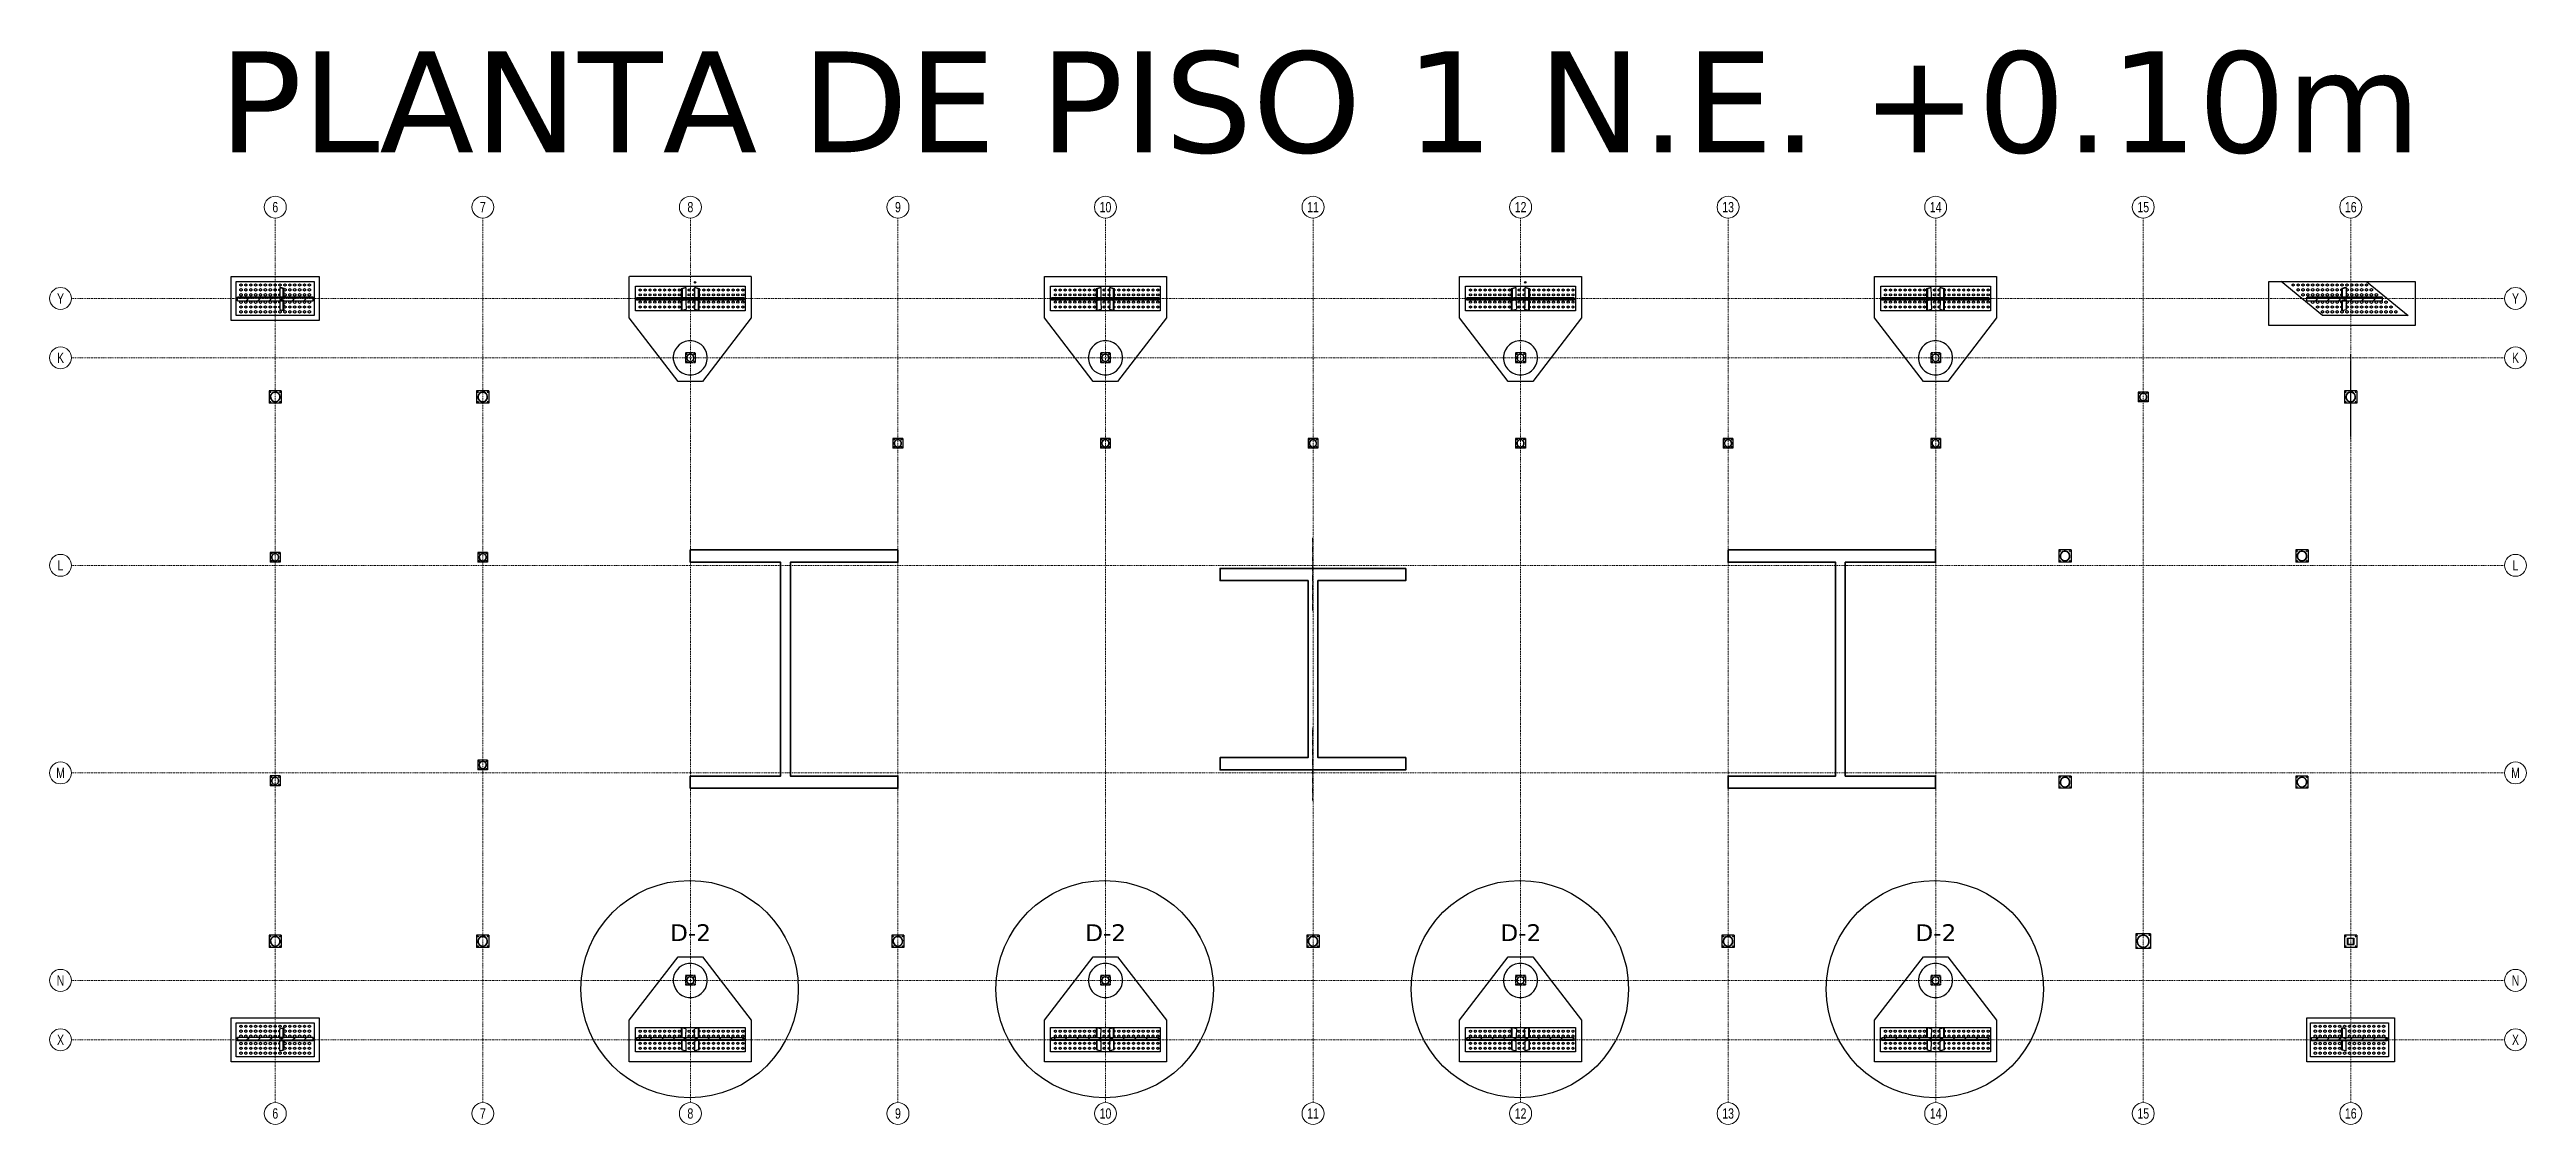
# Model space of a CAD drawing. Header units: millimetres. Extents: x 1541 to 289025, y -12015 to 47026.
# Drawn here: x 50434 to 57787, y -11969 to -8778 of the extents above; entities that cross this region are included whole.
import ezdxf
from ezdxf.enums import TextEntityAlignment as Align

# ---------------------------------------------------------------- set-up
doc = ezdxf.new("R2010")
doc.units = ezdxf.units.MM
doc.header["$LTSCALE"] = 0.1
for name, pattern in [('ACAD_ISO02W100', [15, 12, -3]), ('DASHDOTX2', [50.8, 25.4, -12.7, 0, -12.7]), ('DXK_LINE_DOT2', [3.9198, 1.9599, -1.9599]), ('DXK_LINE_DOT3', [5.9187, 2.979, -0.9799, 0.9799, -0.9799]), ('Grid Line', [3.33375, 1.905, -0.47625, 0.47625, -0.47625])]:
    doc.linetypes.add(name, pattern=pattern)
for name, color, linetype in [('COTAS', 8, 'Continuous'), ('ROTÚLOS', 6, 'Continuous'), ('TEXTO GENRAL', 3, 'Continuous')]:
    doc.layers.add(name, color=color, linetype=linetype)
for name, color, linetype, lineweight in [('E_EJES', 8, 'Continuous', 9), ('E_EJES-1', 8, 'Grid Line', 9), ('E_MUROS-1', 2, 'Continuous', 35)]:
    doc.layers.add(name, color=color, linetype=linetype, lineweight=lineweight)
doc.styles.add('Swis721 LtCn BT_1', font='swisscl.ttf', dxfattribs={"height": 0.42})
doc.styles.add('TEXTO GENERAL', font='verdana.ttf', dxfattribs={"height": 0.9})

msp = doc.modelspace()

# ---------------------------------------------------------------- texts
at = {"layer": 'E_EJES', "style": 'Swis721 LtCn BT_1'}
for s, height, p in [('6', 30.4, (51104.3, -9245.6)), ('7', 30.4, (51720.5, -9245.6)), ('8', 30.4, (52336.6, -9245.6)), ('9', 30.4, (52952.8, -9245.6)), ('10', 30.45, (53568.9, -9245.6)), ('11', 30.45, (54185.1, -9245.6)), ('12', 30.45, (54801.3, -9245.6)), ('13', 30.45, (55417.4, -9245.6)), ('14', 30.45, (56033.6, -9245.6)), ('15', 30.45, (56649.8, -9245.6)), ('16', 30.45, (57265.9, -9245.6)), ('Y', 30.4, (50466.8, -9516.7)), ('Y', 30.4, (57754.9, -9516.7)), ('K', 30.4, (50466.8, -9692.9)), ('K', 30.4, (57754.9, -9692.9)), ('L', 30.4, (50466.8, -10309)), ('L', 30.4, (57754.9, -10309)), ('M', 30.4, (50466.8, -10925.2)), ('M', 30.4, (57754.9, -10925.2)), ('N', 30.4, (50466.8, -11541.3)), ('N', 30.4, (57754.9, -11541.3)), ('X', 30.4, (50466.8, -11717.5)), ('X', 30.4, (57754.9, -11717.5)), ('6', 30.4, (51104.3, -11936.3)), ('7', 30.4, (51720.5, -11936.3)), ('8', 30.4, (52336.6, -11936.3)), ('9', 30.4, (52952.8, -11936.3)), ('10', 30.45, (53568.9, -11936.3)), ('11', 30.45, (54185.1, -11936.3)), ('12', 30.45, (54801.3, -11936.3)), ('13', 30.45, (55417.4, -11936.3)), ('14', 30.45, (56033.6, -11936.3)), ('15', 30.45, (56649.8, -11936.3)), ('16', 30.45, (57265.9, -11936.3))]:
    msp.add_text(s, height=height, dxfattribs=at).set_placement(p, align=Align.MIDDLE_CENTER)
at = {"layer": 'ROTÚLOS', "style": 'TEXTO GENERAL'}
for p in [(52337.1, -11399.6), (53569.4, -11399.6), (54802, -11399.6), (56034.1, -11399.6)]:
    msp.add_text('D-2', height=50, dxfattribs=at).set_placement(p, align=Align.MIDDLE_CENTER)
at = {"layer": 'TEXTO GENRAL', "color": 3, "style": 'TEXTO GENERAL'}
msp.add_text('PLANTA DE PISO 1 N.E. +0.10m', height=300, dxfattribs=at).set_placement((54205.3, -8933.2), align=Align.MIDDLE_CENTER)

# ---------------------------------------------------------------- blocks, each defined once
blk = doc.blocks.new('Grid - CNI_NOMBRE EJES-372759-_26_00m_LOC COLUMNAS Y MUROS PISO 7')
at = {"layer": 'E_EJES'}
blk.add_circle((0, 0), 0.003, dxfattribs=at)

# ---------------------------------------------------------------- hatches: boundary and pattern name
at = {"linetype": 'Continuous'}
h = msp.add_hatch(dxfattribs=at)
h.set_pattern_fill('', scale=7.611392, style=0, pattern_type=0)
h.set_pattern_definition([(45, (50991.707, -9516.22), (-17.088, 17.088), [])])
h.paths.add_polyline_path([(51216.4, -9516.2), (50991.7, -9516.2), (50991.7, -9518.3), (50992.2, -9523.5), (51216.4, -9523.5)])
h = msp.add_hatch(dxfattribs=at)
h.set_pattern_fill('', scale=7.611392, style=0, pattern_type=0)
h.set_pattern_definition([(45, (52176.923, -9517.53), (-17.088, 17.088), [])])
h.paths.add_polyline_path([(52495.9, -9517.5), (52176.9, -9517.5), (52176.9, -9518.3), (52177.1, -9522.2), (52495.7, -9522.2), (52495.9, -9518.3)])
h = msp.add_hatch(dxfattribs=at)
h.set_pattern_fill('', scale=7.611392, style=0, pattern_type=0)
h.set_pattern_definition([(45, (53409.244, -9517.53), (-17.088, 17.088), [])])
h.paths.add_polyline_path([(53728.2, -9517.5), (53409.2, -9517.5), (53409.2, -9518.3), (53409.4, -9522.2), (53728, -9522.2), (53728.2, -9518.3)])
h = msp.add_hatch(dxfattribs=at)
h.set_pattern_fill('', scale=7.611392, style=0, pattern_type=0)
h.set_pattern_definition([(45, (54641.564, -9517.53), (-17.088, 17.088), [])])
h.paths.add_polyline_path([(54960.5, -9517.5), (54641.6, -9517.5), (54641.6, -9518.3), (54641.7, -9522.2), (54960.3, -9522.2), (54960.5, -9518.3)])
h = msp.add_hatch(dxfattribs=at)
h.set_pattern_fill('', scale=7.611392, style=0, pattern_type=0)
h.set_pattern_definition([(45, (55873.885, -9517.53), (-17.088, 17.088), [])])
h.paths.add_polyline_path([(56192.8, -9517.5), (55873.9, -9517.5), (55873.9, -9518.3), (55874.1, -9522.2), (56192.7, -9522.2), (56192.8, -9518.3)])
h = msp.add_hatch(dxfattribs=at)
h.set_pattern_fill('', scale=7.611392, style=0, pattern_type=0)
h.set_pattern_definition([(45, (57134.952, -9516.221), (-17.088, 17.088), [])])
h.paths.add_polyline_path([(57359.7, -9516.2), (57135, -9516.2), (57135, -9523.5), (57359.2, -9523.5), (57359.7, -9518.3)])
h = msp.add_hatch(dxfattribs=at)
h.set_pattern_fill('', scale=7.611392, style=0, pattern_type=0)
h.set_pattern_definition([(45, (52347.228, -9690.706), (-17.088, 17.088), [])])
h.paths.add_polyline_path([(52347.4, -9692.9), (52347.2, -9690.7), (52346.6, -9688.6), (52345.6, -9686.7), (52344.2, -9685), (52342.5, -9683.7), (52340.6, -9682.6), (52338.5, -9682), (52336.4, -9681.8), (52334.2, -9682), (52332.2, -9682.6), (52330.2, -9683.7), (52328.6, -9685), (52327.2, -9686.7), (52326.2, -9688.6), (52325.5, -9690.7), (52325.3, -9692.9), (52325.5, -9695), (52326.2, -9697.1), (52327.2, -9699), (52328.6, -9700.7), (52330.2, -9702.1), (52332.2, -9703.1), (52334.2, -9703.7), (52336.4, -9703.9), (52338.5, -9703.7), (52340.6, -9703.1), (52342.5, -9702.1), (52344.2, -9700.7), (52345.6, -9699), (52346.6, -9697.1), (52347.2, -9695)])
h.paths.add_polyline_path([(52345.9, -9696.8), (52345, -9698.6), (52343.7, -9700.2), (52342.1, -9701.5), (52340.3, -9702.4), (52338.4, -9703), (52336.4, -9703.2), (52334.4, -9703), (52332.4, -9702.4), (52330.6, -9701.5), (52329.1, -9700.2), (52327.8, -9698.6), (52326.8, -9696.8), (52326.3, -9694.9), (52326.1, -9692.9), (52326.3, -9690.8), (52326.8, -9688.9), (52327.8, -9687.1), (52329.1, -9685.6), (52330.6, -9684.3), (52332.4, -9683.3), (52334.4, -9682.7), (52336.4, -9682.5), (52338.4, -9682.7), (52340.3, -9683.3), (52342.1, -9684.3), (52343.7, -9685.6), (52345, -9687.1), (52345.9, -9688.9), (52346.5, -9690.8), (52346.7, -9692.9), (52346.5, -9694.9)])
h = msp.add_hatch(dxfattribs=at)
h.set_pattern_fill('', scale=7.611392, style=0, pattern_type=0)
h.set_pattern_definition([(45, (53579.549, -9690.706), (-17.088, 17.088), [])])
h.paths.add_polyline_path([(53579.8, -9692.9), (53579.5, -9690.7), (53578.9, -9688.6), (53577.9, -9686.7), (53576.5, -9685), (53574.8, -9683.7), (53572.9, -9682.6), (53570.9, -9682), (53568.7, -9681.8), (53566.5, -9682), (53564.5, -9682.6), (53562.6, -9683.7), (53560.9, -9685), (53559.5, -9686.7), (53558.5, -9688.6), (53557.9, -9690.7), (53557.7, -9692.9), (53557.9, -9695), (53558.5, -9697.1), (53559.5, -9699), (53560.9, -9700.7), (53562.6, -9702.1), (53564.5, -9703.1), (53566.5, -9703.7), (53568.7, -9703.9), (53570.9, -9703.7), (53572.9, -9703.1), (53574.8, -9702.1), (53576.5, -9700.7), (53577.9, -9699), (53578.9, -9697.1), (53579.5, -9695)])
h.paths.add_polyline_path([(53578.2, -9696.8), (53577.3, -9698.6), (53576, -9700.2), (53574.4, -9701.5), (53572.7, -9702.4), (53570.7, -9703), (53568.7, -9703.2), (53566.7, -9703), (53564.8, -9702.4), (53563, -9701.5), (53561.4, -9700.2), (53560.1, -9698.6), (53559.2, -9696.8), (53558.6, -9694.9), (53558.4, -9692.9), (53558.6, -9690.8), (53559.2, -9688.9), (53560.1, -9687.1), (53561.4, -9685.6), (53563, -9684.3), (53564.8, -9683.3), (53566.7, -9682.7), (53568.7, -9682.5), (53570.7, -9682.7), (53572.7, -9683.3), (53574.4, -9684.3), (53576, -9685.6), (53577.3, -9687.1), (53578.2, -9688.9), (53578.8, -9690.8), (53579, -9692.9), (53578.8, -9694.9)])
h = msp.add_hatch(dxfattribs=at)
h.set_pattern_fill('', scale=7.611392, style=0, pattern_type=0)
h.set_pattern_definition([(45, (54811.87, -9690.706), (-17.088, 17.088), [])])
h.paths.add_polyline_path([(54812.1, -9692.9), (54811.9, -9690.7), (54811.2, -9688.6), (54810.2, -9686.7), (54808.8, -9685), (54807.2, -9683.7), (54805.3, -9682.6), (54803.2, -9682), (54801, -9681.8), (54798.9, -9682), (54796.8, -9682.6), (54794.9, -9683.7), (54793.2, -9685), (54791.8, -9686.7), (54790.8, -9688.6), (54790.2, -9690.7), (54790, -9692.9), (54790.2, -9695), (54790.8, -9697.1), (54791.8, -9699), (54793.2, -9700.7), (54794.9, -9702.1), (54796.8, -9703.1), (54798.9, -9703.7), (54801, -9703.9), (54803.2, -9703.7), (54805.3, -9703.1), (54807.2, -9702.1), (54808.8, -9700.7), (54810.2, -9699), (54811.2, -9697.1), (54811.9, -9695)])
h.paths.add_polyline_path([(54810.6, -9696.8), (54809.6, -9698.6), (54808.3, -9700.2), (54806.8, -9701.5), (54805, -9702.4), (54803, -9703), (54801, -9703.2), (54799, -9703), (54797.1, -9702.4), (54795.3, -9701.5), (54793.7, -9700.2), (54792.4, -9698.6), (54791.5, -9696.8), (54790.9, -9694.9), (54790.7, -9692.9), (54790.9, -9690.8), (54791.5, -9688.9), (54792.4, -9687.1), (54793.7, -9685.6), (54795.3, -9684.3), (54797.1, -9683.3), (54799, -9682.7), (54801, -9682.5), (54803, -9682.7), (54805, -9683.3), (54806.8, -9684.3), (54808.3, -9685.6), (54809.6, -9687.1), (54810.6, -9688.9), (54811.2, -9690.8), (54811.4, -9692.9), (54811.2, -9694.9)])
h = msp.add_hatch(dxfattribs=at)
h.set_pattern_fill('', scale=7.611392, style=0, pattern_type=0)
h.set_pattern_definition([(45, (56044.19, -9690.706), (-17.088, 17.088), [])])
h.paths.add_polyline_path([(56044.4, -9692.9), (56044.2, -9690.7), (56043.6, -9688.6), (56042.5, -9686.7), (56041.2, -9685), (56039.5, -9683.7), (56037.6, -9682.6), (56035.5, -9682), (56033.3, -9681.8), (56031.2, -9682), (56029.1, -9682.6), (56027.2, -9683.7), (56025.5, -9685), (56024.2, -9686.7), (56023.1, -9688.6), (56022.5, -9690.7), (56022.3, -9692.9), (56022.5, -9695), (56023.1, -9697.1), (56024.2, -9699), (56025.5, -9700.7), (56027.2, -9702.1), (56029.1, -9703.1), (56031.2, -9703.7), (56033.3, -9703.9), (56035.5, -9703.7), (56037.6, -9703.1), (56039.5, -9702.1), (56041.2, -9700.7), (56042.5, -9699), (56043.6, -9697.1), (56044.2, -9695)])
h.paths.add_polyline_path([(56042.9, -9696.8), (56041.9, -9698.6), (56040.7, -9700.2), (56039.1, -9701.5), (56037.3, -9702.4), (56035.4, -9703), (56033.3, -9703.2), (56031.3, -9703), (56029.4, -9702.4), (56027.6, -9701.5), (56026, -9700.2), (56024.8, -9698.6), (56023.8, -9696.8), (56023.2, -9694.9), (56023, -9692.9), (56023.2, -9690.8), (56023.8, -9688.9), (56024.8, -9687.1), (56026, -9685.6), (56027.6, -9684.3), (56029.4, -9683.3), (56031.3, -9682.7), (56033.3, -9682.5), (56035.4, -9682.7), (56037.3, -9683.3), (56039.1, -9684.3), (56040.7, -9685.6), (56041.9, -9687.1), (56042.9, -9688.9), (56043.5, -9690.8), (56043.7, -9692.9), (56043.5, -9694.9)])
h = msp.add_hatch(color=96, dxfattribs=at)
h.paths.add_polyline_path([(51118.8, -9809.1), (51118.6, -9806.5), (51117.9, -9804), (51116.8, -9801.7), (51115.3, -9799.6), (51113.5, -9797.8), (51111.4, -9796.3), (51109.1, -9795.2), (51106.6, -9794.6), (51104.1, -9794.3), (51101.5, -9794.6), (51099, -9795.2), (51096.7, -9796.3), (51094.6, -9797.8), (51092.8, -9799.6), (51091.3, -9801.7), (51090.2, -9804), (51089.6, -9806.5), (51089.3, -9809.1), (51089.6, -9811.6), (51090.2, -9814.1), (51091.3, -9816.4), (51092.8, -9818.5), (51094.6, -9820.3), (51096.7, -9821.8), (51099, -9822.9), (51101.5, -9823.5), (51104.1, -9823.8), (51106.6, -9823.5), (51109.1, -9822.9), (51111.4, -9821.8), (51113.5, -9820.3), (51115.3, -9818.5), (51116.8, -9816.4), (51117.9, -9814.1), (51118.6, -9811.6)])
h.paths.add_polyline_path([(51117.1, -9813.8), (51116.1, -9816), (51114.7, -9818), (51113, -9819.7), (51111, -9821), (51108.8, -9822.1), (51106.5, -9822.7), (51104.1, -9822.9), (51101.7, -9822.7), (51099.3, -9822.1), (51097.1, -9821), (51095.2, -9819.7), (51093.5, -9818), (51092.1, -9816), (51091.1, -9813.8), (51090.4, -9811.5), (51090.2, -9809.1), (51090.4, -9806.7), (51091.1, -9804.3), (51092.1, -9802.1), (51093.5, -9800.2), (51095.2, -9798.5), (51097.1, -9797.1), (51099.3, -9796), (51101.7, -9795.4), (51104.1, -9795.2), (51106.5, -9795.4), (51108.8, -9796), (51111, -9797.1), (51113, -9798.5), (51114.7, -9800.2), (51116.1, -9802.1), (51117.1, -9804.3), (51117.7, -9806.7), (51117.9, -9809.1), (51117.7, -9811.5)])
h = msp.add_hatch(color=96, dxfattribs=at)
h.paths.add_polyline_path([(51734.9, -9809.1), (51734.7, -9806.5), (51734.1, -9804), (51733, -9801.7), (51731.5, -9799.6), (51729.7, -9797.8), (51727.6, -9796.3), (51725.3, -9795.2), (51722.8, -9794.6), (51720.2, -9794.3), (51717.7, -9794.6), (51715.2, -9795.2), (51712.9, -9796.3), (51710.8, -9797.8), (51709, -9799.6), (51707.5, -9801.7), (51706.4, -9804), (51705.7, -9806.5), (51705.5, -9809.1), (51705.7, -9811.6), (51706.4, -9814.1), (51707.5, -9816.4), (51709, -9818.5), (51710.8, -9820.3), (51712.9, -9821.8), (51715.2, -9822.9), (51717.7, -9823.5), (51720.2, -9823.8), (51722.8, -9823.5), (51725.3, -9822.9), (51727.6, -9821.8), (51729.7, -9820.3), (51731.5, -9818.5), (51733, -9816.4), (51734.1, -9814.1), (51734.7, -9811.6)])
h.paths.add_polyline_path([(51733.2, -9813.8), (51732.2, -9816), (51730.8, -9818), (51729.1, -9819.7), (51727.1, -9821), (51725, -9822.1), (51722.6, -9822.7), (51720.2, -9822.9), (51717.8, -9822.7), (51715.5, -9822.1), (51713.3, -9821), (51711.3, -9819.7), (51709.6, -9818), (51708.2, -9816), (51707.2, -9813.8), (51706.6, -9811.5), (51706.4, -9809.1), (51706.6, -9806.7), (51707.2, -9804.3), (51708.2, -9802.1), (51709.6, -9800.2), (51711.3, -9798.5), (51713.3, -9797.1), (51715.5, -9796), (51717.8, -9795.4), (51720.2, -9795.2), (51722.6, -9795.4), (51725, -9796), (51727.1, -9797.1), (51729.1, -9798.5), (51730.8, -9800.2), (51732.2, -9802.1), (51733.2, -9804.3), (51733.9, -9806.7), (51734.1, -9809.1), (51733.9, -9811.5)])
h = msp.add_hatch(color=96, dxfattribs=at)
h.paths.add_polyline_path([(56660.6, -9809.1), (56660.4, -9806.9), (56659.7, -9804.8), (56658.7, -9802.9), (56657.3, -9801.3), (56655.6, -9799.9), (56653.7, -9798.9), (56651.7, -9798.2), (56649.5, -9798), (56647.4, -9798.2), (56645.3, -9798.9), (56643.4, -9799.9), (56641.7, -9801.3), (56640.3, -9802.9), (56639.3, -9804.8), (56638.7, -9806.9), (56638.5, -9809.1), (56638.7, -9811.2), (56639.3, -9813.3), (56640.3, -9815.2), (56641.7, -9816.9), (56643.4, -9818.3), (56645.3, -9819.3), (56647.4, -9819.9), (56649.5, -9820.1), (56651.7, -9819.9), (56653.7, -9819.3), (56655.6, -9818.3), (56657.3, -9816.9), (56658.7, -9815.2), (56659.7, -9813.3), (56660.4, -9811.2)])
h.paths.add_polyline_path([(56659.1, -9813), (56658.1, -9814.8), (56656.8, -9816.4), (56655.2, -9817.7), (56653.5, -9818.6), (56651.5, -9819.2), (56649.5, -9819.4), (56647.5, -9819.2), (56645.6, -9818.6), (56643.8, -9817.7), (56642.2, -9816.4), (56640.9, -9814.8), (56640, -9813), (56639.4, -9811.1), (56639.2, -9809.1), (56639.4, -9807.1), (56640, -9805.1), (56640.9, -9803.3), (56642.2, -9801.8), (56643.8, -9800.5), (56645.6, -9799.5), (56647.5, -9798.9), (56649.5, -9798.7), (56651.5, -9798.9), (56653.5, -9799.5), (56655.2, -9800.5), (56656.8, -9801.8), (56658.1, -9803.3), (56659.1, -9805.1), (56659.6, -9807.1), (56659.8, -9809.1), (56659.6, -9811.1)])
h = msp.add_hatch(color=96, dxfattribs=at)
h.paths.add_polyline_path([(57280.4, -9809.1), (57280.2, -9806.5), (57279.5, -9804), (57278.4, -9801.7), (57276.9, -9799.6), (57275.1, -9797.8), (57273, -9796.3), (57270.7, -9795.2), (57268.2, -9794.6), (57265.7, -9794.3), (57263.1, -9794.6), (57260.6, -9795.2), (57258.3, -9796.3), (57256.2, -9797.8), (57254.4, -9799.6), (57252.9, -9801.7), (57251.8, -9804), (57251.2, -9806.5), (57251, -9809.1), (57251.2, -9811.6), (57251.8, -9814.1), (57252.9, -9816.4), (57254.4, -9818.5), (57256.2, -9820.3), (57258.3, -9821.8), (57260.6, -9822.9), (57263.1, -9823.5), (57265.7, -9823.8), (57268.2, -9823.5), (57270.7, -9822.9), (57273, -9821.8), (57275.1, -9820.3), (57276.9, -9818.5), (57278.4, -9816.4), (57279.5, -9814.1), (57280.2, -9811.6)])
h.paths.add_polyline_path([(57278.7, -9813.8), (57277.7, -9816), (57276.3, -9818), (57274.6, -9819.7), (57272.6, -9821), (57270.4, -9822.1), (57268.1, -9822.7), (57265.7, -9822.9), (57263.3, -9822.7), (57260.9, -9822.1), (57258.7, -9821), (57256.8, -9819.7), (57255.1, -9818), (57253.7, -9816), (57252.7, -9813.8), (57252, -9811.5), (57251.8, -9809.1), (57252, -9806.7), (57252.7, -9804.3), (57253.7, -9802.1), (57255.1, -9800.2), (57256.8, -9798.5), (57258.7, -9797.1), (57260.9, -9796), (57263.3, -9795.4), (57265.7, -9795.2), (57268.1, -9795.4), (57270.4, -9796), (57272.6, -9797.1), (57274.6, -9798.5), (57276.3, -9800.2), (57277.7, -9802.1), (57278.7, -9804.3), (57279.3, -9806.7), (57279.5, -9809.1), (57279.3, -9811.5)])
h = msp.add_hatch(color=96, dxfattribs=at)
h.paths.add_polyline_path([(52963.6, -9946.6), (52963.4, -9944.4), (52962.8, -9942.4), (52961.7, -9940.4), (52960.4, -9938.8), (52958.7, -9937.4), (52956.8, -9936.4), (52954.7, -9935.7), (52952.5, -9935.5), (52950.4, -9935.7), (52948.3, -9936.4), (52946.4, -9937.4), (52944.7, -9938.8), (52943.4, -9940.4), (52942.3, -9942.4), (52941.7, -9944.4), (52941.5, -9946.6), (52941.7, -9948.7), (52942.3, -9950.8), (52943.4, -9952.7), (52944.7, -9954.4), (52946.4, -9955.8), (52948.3, -9956.8), (52950.4, -9957.4), (52952.5, -9957.6), (52954.7, -9957.4), (52956.8, -9956.8), (52958.7, -9955.8), (52960.4, -9954.4), (52961.7, -9952.7), (52962.8, -9950.8), (52963.4, -9948.7)])
h.paths.add_polyline_path([(52962.1, -9950.5), (52961.1, -9952.3), (52959.9, -9953.9), (52958.3, -9955.2), (52956.5, -9956.1), (52954.6, -9956.7), (52952.5, -9956.9), (52950.5, -9956.7), (52948.6, -9956.1), (52946.8, -9955.2), (52945.2, -9953.9), (52944, -9952.3), (52943, -9950.5), (52942.4, -9948.6), (52942.2, -9946.6), (52942.4, -9944.6), (52943, -9942.6), (52944, -9940.8), (52945.2, -9939.3), (52946.8, -9938), (52948.6, -9937), (52950.5, -9936.5), (52952.5, -9936.3), (52954.6, -9936.5), (52956.5, -9937), (52958.3, -9938), (52959.9, -9939.3), (52961.1, -9940.8), (52962.1, -9942.6), (52962.7, -9944.6), (52962.9, -9946.6), (52962.7, -9948.6)])
h = msp.add_hatch(color=96, dxfattribs=at)
h.paths.add_polyline_path([(53579.8, -9946.6), (53579.5, -9944.4), (53578.9, -9942.4), (53577.9, -9940.4), (53576.5, -9938.8), (53574.8, -9937.4), (53572.9, -9936.4), (53570.9, -9935.7), (53568.7, -9935.5), (53566.5, -9935.7), (53564.5, -9936.4), (53562.6, -9937.4), (53560.9, -9938.8), (53559.5, -9940.4), (53558.5, -9942.4), (53557.9, -9944.4), (53557.7, -9946.6), (53557.9, -9948.7), (53558.5, -9950.8), (53559.5, -9952.7), (53560.9, -9954.4), (53562.6, -9955.8), (53564.5, -9956.8), (53566.5, -9957.4), (53568.7, -9957.6), (53570.9, -9957.4), (53572.9, -9956.8), (53574.8, -9955.8), (53576.5, -9954.4), (53577.9, -9952.7), (53578.9, -9950.8), (53579.5, -9948.7)])
h.paths.add_polyline_path([(53578.2, -9950.5), (53577.3, -9952.3), (53576, -9953.9), (53574.4, -9955.2), (53572.7, -9956.1), (53570.7, -9956.7), (53568.7, -9956.9), (53566.7, -9956.7), (53564.8, -9956.1), (53563, -9955.2), (53561.4, -9953.9), (53560.1, -9952.3), (53559.2, -9950.5), (53558.6, -9948.6), (53558.4, -9946.6), (53558.6, -9944.6), (53559.2, -9942.6), (53560.1, -9940.8), (53561.4, -9939.3), (53563, -9938), (53564.8, -9937), (53566.7, -9936.5), (53568.7, -9936.3), (53570.7, -9936.5), (53572.7, -9937), (53574.4, -9938), (53576, -9939.3), (53577.3, -9940.8), (53578.2, -9942.6), (53578.8, -9944.6), (53579, -9946.6), (53578.8, -9948.6)])
h = msp.add_hatch(color=96, dxfattribs=at)
h.paths.add_polyline_path([(54195.9, -9946.6), (54195.7, -9944.4), (54195.1, -9942.4), (54194.1, -9940.4), (54192.7, -9938.8), (54191, -9937.4), (54189.1, -9936.4), (54187, -9935.7), (54184.9, -9935.5), (54182.7, -9935.7), (54180.6, -9936.4), (54178.7, -9937.4), (54177, -9938.8), (54175.7, -9940.4), (54174.7, -9942.4), (54174, -9944.4), (54173.8, -9946.6), (54174, -9948.7), (54174.7, -9950.8), (54175.7, -9952.7), (54177, -9954.4), (54178.7, -9955.8), (54180.6, -9956.8), (54182.7, -9957.4), (54184.9, -9957.6), (54187, -9957.4), (54189.1, -9956.8), (54191, -9955.8), (54192.7, -9954.4), (54194.1, -9952.7), (54195.1, -9950.8), (54195.7, -9948.7)])
h.paths.add_polyline_path([(54194.4, -9950.5), (54193.5, -9952.3), (54192.2, -9953.9), (54190.6, -9955.2), (54188.8, -9956.1), (54186.9, -9956.7), (54184.9, -9956.9), (54182.9, -9956.7), (54180.9, -9956.1), (54179.1, -9955.2), (54177.6, -9953.9), (54176.3, -9952.3), (54175.3, -9950.5), (54174.7, -9948.6), (54174.5, -9946.6), (54174.7, -9944.6), (54175.3, -9942.6), (54176.3, -9940.8), (54177.6, -9939.3), (54179.1, -9938), (54180.9, -9937), (54182.9, -9936.5), (54184.9, -9936.3), (54186.9, -9936.5), (54188.8, -9937), (54190.6, -9938), (54192.2, -9939.3), (54193.5, -9940.8), (54194.4, -9942.6), (54195, -9944.6), (54195.2, -9946.6), (54195, -9948.6)])
h = msp.add_hatch(color=96, dxfattribs=at)
h.paths.add_polyline_path([(54812.1, -9946.6), (54811.9, -9944.4), (54811.2, -9942.3), (54810.2, -9940.4), (54808.8, -9938.8), (54807.2, -9937.4), (54805.3, -9936.4), (54803.2, -9935.7), (54801, -9935.5), (54798.9, -9935.7), (54796.8, -9936.4), (54794.9, -9937.4), (54793.2, -9938.8), (54791.8, -9940.4), (54790.8, -9942.3), (54790.2, -9944.4), (54790, -9946.6), (54790.2, -9948.7), (54790.8, -9950.8), (54791.8, -9952.7), (54793.2, -9954.4), (54794.9, -9955.8), (54796.8, -9956.8), (54798.9, -9957.4), (54801, -9957.6), (54803.2, -9957.4), (54805.3, -9956.8), (54807.2, -9955.8), (54808.8, -9954.4), (54810.2, -9952.7), (54811.2, -9950.8), (54811.9, -9948.7)])
h.paths.add_polyline_path([(54810.6, -9950.5), (54809.6, -9952.3), (54808.3, -9953.9), (54806.8, -9955.2), (54805, -9956.1), (54803, -9956.7), (54801, -9956.9), (54799, -9956.7), (54797.1, -9956.1), (54795.3, -9955.2), (54793.7, -9953.9), (54792.4, -9952.3), (54791.5, -9950.5), (54790.9, -9948.6), (54790.7, -9946.6), (54790.9, -9944.6), (54791.5, -9942.6), (54792.4, -9940.8), (54793.7, -9939.3), (54795.3, -9938), (54797.1, -9937), (54799, -9936.4), (54801, -9936.2), (54803, -9936.4), (54805, -9937), (54806.8, -9938), (54808.3, -9939.3), (54809.6, -9940.8), (54810.6, -9942.6), (54811.2, -9944.6), (54811.3, -9946.6), (54811.2, -9948.6)])
h = msp.add_hatch(color=96, dxfattribs=at)
h.paths.add_polyline_path([(55428.2, -9946.6), (55428, -9944.4), (55427.4, -9942.4), (55426.4, -9940.4), (55425, -9938.8), (55423.3, -9937.4), (55421.4, -9936.4), (55419.3, -9935.7), (55417.2, -9935.5), (55415, -9935.7), (55413, -9936.4), (55411, -9937.4), (55409.4, -9938.8), (55408, -9940.4), (55407, -9942.4), (55406.3, -9944.4), (55406.1, -9946.6), (55406.3, -9948.7), (55407, -9950.8), (55408, -9952.7), (55409.4, -9954.4), (55411, -9955.8), (55413, -9956.8), (55415, -9957.4), (55417.2, -9957.6), (55419.3, -9957.4), (55421.4, -9956.8), (55423.3, -9955.8), (55425, -9954.4), (55426.4, -9952.7), (55427.4, -9950.8), (55428, -9948.7)])
h.paths.add_polyline_path([(55426.7, -9950.5), (55425.8, -9952.3), (55424.5, -9953.9), (55422.9, -9955.2), (55421.1, -9956.1), (55419.2, -9956.7), (55417.2, -9956.9), (55415.2, -9956.7), (55413.2, -9956.1), (55411.4, -9955.2), (55409.9, -9953.9), (55408.6, -9952.3), (55407.6, -9950.5), (55407.1, -9948.6), (55406.9, -9946.6), (55407.1, -9944.6), (55407.6, -9942.6), (55408.6, -9940.8), (55409.9, -9939.3), (55411.4, -9938), (55413.2, -9937), (55415.2, -9936.5), (55417.2, -9936.3), (55419.2, -9936.5), (55421.1, -9937), (55422.9, -9938), (55424.5, -9939.3), (55425.8, -9940.8), (55426.7, -9942.6), (55427.3, -9944.6), (55427.5, -9946.6), (55427.3, -9948.6)])
h = msp.add_hatch(color=96, dxfattribs=at)
h.paths.add_polyline_path([(56044.4, -9946.6), (56044.2, -9944.4), (56043.6, -9942.4), (56042.5, -9940.4), (56041.2, -9938.8), (56039.5, -9937.4), (56037.6, -9936.4), (56035.5, -9935.7), (56033.3, -9935.5), (56031.2, -9935.7), (56029.1, -9936.4), (56027.2, -9937.4), (56025.5, -9938.8), (56024.2, -9940.4), (56023.1, -9942.4), (56022.5, -9944.4), (56022.3, -9946.6), (56022.5, -9948.7), (56023.1, -9950.8), (56024.2, -9952.7), (56025.5, -9954.4), (56027.2, -9955.8), (56029.1, -9956.8), (56031.2, -9957.4), (56033.3, -9957.6), (56035.5, -9957.4), (56037.6, -9956.8), (56039.5, -9955.8), (56041.2, -9954.4), (56042.5, -9952.7), (56043.6, -9950.8), (56044.2, -9948.7)])
h.paths.add_polyline_path([(56042.9, -9950.5), (56041.9, -9952.3), (56040.7, -9953.9), (56039.1, -9955.2), (56037.3, -9956.1), (56035.4, -9956.7), (56033.3, -9956.9), (56031.3, -9956.7), (56029.4, -9956.1), (56027.6, -9955.2), (56026, -9953.9), (56024.8, -9952.3), (56023.8, -9950.5), (56023.2, -9948.6), (56023, -9946.6), (56023.2, -9944.6), (56023.8, -9942.6), (56024.8, -9940.8), (56026, -9939.3), (56027.6, -9938), (56029.4, -9937), (56031.3, -9936.5), (56033.3, -9936.3), (56035.4, -9936.5), (56037.3, -9937), (56039.1, -9938), (56040.7, -9939.3), (56041.9, -9940.8), (56042.9, -9942.6), (56043.5, -9944.6), (56043.7, -9946.6), (56043.5, -9948.6)])
h = msp.add_hatch(color=96, dxfattribs=at)
h.paths.add_polyline_path([(51115.1, -10285.1), (51114.9, -10282.9), (51114.3, -10280.9), (51113.3, -10279), (51111.9, -10277.3), (51110.2, -10275.9), (51108.3, -10274.9), (51106.2, -10274.3), (51104.1, -10274), (51101.9, -10274.3), (51099.8, -10274.9), (51097.9, -10275.9), (51096.2, -10277.3), (51094.9, -10279), (51093.9, -10280.9), (51093.2, -10282.9), (51093, -10285.1), (51093.2, -10287.3), (51093.9, -10289.3), (51094.9, -10291.2), (51096.2, -10292.9), (51097.9, -10294.3), (51099.8, -10295.3), (51101.9, -10295.9), (51104.1, -10296.2), (51106.2, -10295.9), (51108.3, -10295.3), (51110.2, -10294.3), (51111.9, -10292.9), (51113.3, -10291.2), (51114.3, -10289.3), (51114.9, -10287.3)])
h.paths.add_polyline_path([(51113.6, -10289.1), (51112.7, -10290.8), (51111.4, -10292.4), (51109.8, -10293.7), (51108, -10294.6), (51106.1, -10295.2), (51104.1, -10295.4), (51102.1, -10295.2), (51100.1, -10294.6), (51098.3, -10293.7), (51096.8, -10292.4), (51095.5, -10290.8), (51094.5, -10289.1), (51093.9, -10287.1), (51093.7, -10285.1), (51093.9, -10283.1), (51094.5, -10281.1), (51095.5, -10279.4), (51096.8, -10277.8), (51098.3, -10276.5), (51100.1, -10275.6), (51102.1, -10275), (51104.1, -10274.8), (51106.1, -10275), (51108, -10275.6), (51109.8, -10276.5), (51111.4, -10277.8), (51112.7, -10279.4), (51113.6, -10281.1), (51114.2, -10283.1), (51114.4, -10285.1), (51114.2, -10287.1)])
h = msp.add_hatch(color=96, dxfattribs=at)
h.paths.add_polyline_path([(51731.3, -10285.1), (51731.1, -10282.9), (51730.4, -10280.9), (51729.4, -10279), (51728, -10277.3), (51726.4, -10275.9), (51724.5, -10274.9), (51722.4, -10274.3), (51720.2, -10274), (51718.1, -10274.3), (51716, -10274.9), (51714.1, -10275.9), (51712.4, -10277.3), (51711, -10279), (51710, -10280.9), (51709.4, -10282.9), (51709.2, -10285.1), (51709.4, -10287.3), (51710, -10289.3), (51711, -10291.2), (51712.4, -10292.9), (51714.1, -10294.3), (51716, -10295.3), (51718.1, -10295.9), (51720.2, -10296.2), (51722.4, -10295.9), (51724.5, -10295.3), (51726.4, -10294.3), (51728, -10292.9), (51729.4, -10291.2), (51730.4, -10289.3), (51731.1, -10287.3)])
h.paths.add_polyline_path([(51729.8, -10289.1), (51728.8, -10290.8), (51727.5, -10292.4), (51726, -10293.7), (51724.2, -10294.6), (51722.2, -10295.2), (51720.2, -10295.4), (51718.2, -10295.2), (51716.3, -10294.6), (51714.5, -10293.7), (51712.9, -10292.4), (51711.6, -10290.8), (51710.7, -10289.1), (51710.1, -10287.1), (51709.9, -10285.1), (51710.1, -10283.1), (51710.7, -10281.1), (51711.6, -10279.4), (51712.9, -10277.8), (51714.5, -10276.5), (51716.3, -10275.6), (51718.2, -10275), (51720.2, -10274.8), (51722.2, -10275), (51724.2, -10275.6), (51726, -10276.5), (51727.5, -10277.8), (51728.8, -10279.4), (51729.8, -10281.1), (51730.4, -10283.1), (51730.6, -10285.1), (51730.4, -10287.1)])
h = msp.add_hatch(dxfattribs=at)
h.set_pattern_fill('', scale=7.611392, style=0, pattern_type=0)
h.set_pattern_definition([(45, (56432.03, -10278.892), (-17.088, 17.088), [])])
h.paths.add_polyline_path([(56432.3, -10281.4), (56432, -10278.9), (56431.4, -10276.4), (56430.3, -10274.1), (56428.8, -10272), (56427, -10270.2), (56424.9, -10268.7), (56422.6, -10267.6), (56420.1, -10267), (56417.5, -10266.7), (56415, -10267), (56412.5, -10267.6), (56410.2, -10268.7), (56408.1, -10270.2), (56406.3, -10272), (56404.8, -10274.1), (56403.7, -10276.4), (56403, -10278.9), (56402.8, -10281.4), (56403, -10284), (56403.7, -10286.5), (56404.8, -10288.8), (56406.3, -10290.9), (56408.1, -10292.7), (56410.2, -10294.2), (56412.5, -10295.3), (56415, -10295.9), (56417.5, -10296.2), (56420.1, -10295.9), (56422.6, -10295.3), (56424.9, -10294.2), (56427, -10292.7), (56428.8, -10290.9), (56430.3, -10288.8), (56431.4, -10286.5), (56432, -10284)])
h.paths.add_polyline_path([(56430.5, -10286.2), (56429.5, -10288.4), (56428.1, -10290.3), (56426.4, -10292.1), (56424.5, -10293.4), (56422.3, -10294.5), (56419.9, -10295.1), (56417.5, -10295.3), (56415.1, -10295.1), (56412.8, -10294.5), (56410.6, -10293.4), (56408.6, -10292.1), (56406.9, -10290.3), (56405.5, -10288.4), (56404.5, -10286.2), (56403.9, -10283.9), (56403.7, -10281.4), (56403.9, -10279), (56404.5, -10276.7), (56405.5, -10274.5), (56406.9, -10272.5), (56408.6, -10270.8), (56410.6, -10269.5), (56412.8, -10268.4), (56415.1, -10267.8), (56417.5, -10267.6), (56419.9, -10267.8), (56422.3, -10268.4), (56424.5, -10269.5), (56426.4, -10270.8), (56428.1, -10272.5), (56429.5, -10274.5), (56430.5, -10276.7), (56431.2, -10279), (56431.4, -10281.4), (56431.2, -10283.9)])
h = msp.add_hatch(dxfattribs=at)
h.set_pattern_fill('', scale=7.611392, style=0, pattern_type=0)
h.set_pattern_definition([(45, (57135.47, -10278.892), (-17.088, 17.088), [])])
h.paths.add_polyline_path([(57135.7, -10281.4), (57135.5, -10278.9), (57134.8, -10276.4), (57133.7, -10274.1), (57132.3, -10272), (57130.4, -10270.2), (57128.3, -10268.7), (57126, -10267.6), (57123.5, -10267), (57121, -10266.7), (57118.4, -10267), (57115.9, -10267.6), (57113.6, -10268.7), (57111.5, -10270.2), (57109.7, -10272), (57108.2, -10274.1), (57107.2, -10276.4), (57106.5, -10278.9), (57106.3, -10281.4), (57106.5, -10284), (57107.2, -10286.5), (57108.2, -10288.8), (57109.7, -10290.9), (57111.5, -10292.7), (57113.6, -10294.2), (57115.9, -10295.3), (57118.4, -10295.9), (57121, -10296.2), (57123.5, -10295.9), (57126, -10295.3), (57128.3, -10294.2), (57130.4, -10292.7), (57132.3, -10290.9), (57133.7, -10288.8), (57134.8, -10286.5), (57135.5, -10284)])
h.paths.add_polyline_path([(57134, -10286.2), (57133, -10288.4), (57131.6, -10290.3), (57129.9, -10292.1), (57127.9, -10293.4), (57125.7, -10294.5), (57123.4, -10295.1), (57121, -10295.3), (57118.6, -10295.1), (57116.2, -10294.5), (57114.1, -10293.4), (57112.1, -10292.1), (57110.4, -10290.3), (57109, -10288.4), (57108, -10286.2), (57107.3, -10283.9), (57107.1, -10281.4), (57107.3, -10279), (57108, -10276.7), (57109, -10274.5), (57110.4, -10272.5), (57112.1, -10270.8), (57114.1, -10269.5), (57116.2, -10268.4), (57118.6, -10267.8), (57121, -10267.6), (57123.4, -10267.8), (57125.7, -10268.4), (57127.9, -10269.5), (57129.9, -10270.8), (57131.6, -10272.5), (57133, -10274.5), (57134, -10276.7), (57134.6, -10279), (57134.8, -10281.4), (57134.6, -10283.9)])
h = msp.add_hatch(color=96, dxfattribs=at)
h.paths.add_polyline_path([(51115.1, -10948.9), (51114.9, -10946.7), (51114.3, -10944.7), (51113.3, -10942.8), (51111.9, -10941.1), (51110.2, -10939.7), (51108.3, -10938.7), (51106.2, -10938.1), (51104.1, -10937.8), (51101.9, -10938.1), (51099.8, -10938.7), (51097.9, -10939.7), (51096.2, -10941.1), (51094.9, -10942.8), (51093.9, -10944.7), (51093.2, -10946.7), (51093, -10948.9), (51093.2, -10951.1), (51093.9, -10953.1), (51094.9, -10955), (51096.2, -10956.7), (51097.9, -10958.1), (51099.8, -10959.1), (51101.9, -10959.7), (51104.1, -10959.9), (51106.2, -10959.7), (51108.3, -10959.1), (51110.2, -10958.1), (51111.9, -10956.7), (51113.3, -10955), (51114.3, -10953.1), (51114.9, -10951.1)])
h.paths.add_polyline_path([(51113.6, -10952.8), (51112.7, -10954.6), (51111.4, -10956.2), (51109.8, -10957.5), (51108, -10958.4), (51106.1, -10959), (51104.1, -10959.2), (51102.1, -10959), (51100.1, -10958.4), (51098.3, -10957.5), (51096.8, -10956.2), (51095.5, -10954.6), (51094.5, -10952.8), (51093.9, -10950.9), (51093.7, -10948.9), (51093.9, -10946.9), (51094.5, -10944.9), (51095.5, -10943.2), (51096.8, -10941.6), (51098.3, -10940.3), (51100.1, -10939.4), (51102.1, -10938.8), (51104.1, -10938.6), (51106.1, -10938.8), (51108, -10939.4), (51109.8, -10940.3), (51111.4, -10941.6), (51112.7, -10943.2), (51113.6, -10944.9), (51114.2, -10946.9), (51114.4, -10948.9), (51114.2, -10950.9)])
h = msp.add_hatch(color=96, dxfattribs=at)
h.paths.add_polyline_path([(51731.3, -10901.8), (51731.1, -10899.6), (51730.4, -10897.6), (51729.4, -10895.7), (51728, -10894), (51726.4, -10892.6), (51724.5, -10891.6), (51722.4, -10891), (51720.2, -10890.7), (51718.1, -10891), (51716, -10891.6), (51714.1, -10892.6), (51712.4, -10894), (51711, -10895.7), (51710, -10897.6), (51709.4, -10899.6), (51709.2, -10901.8), (51709.4, -10904), (51710, -10906), (51711, -10907.9), (51712.4, -10909.6), (51714.1, -10911), (51716, -10912), (51718.1, -10912.6), (51720.2, -10912.9), (51722.4, -10912.6), (51724.5, -10912), (51726.4, -10911), (51728, -10909.6), (51729.4, -10907.9), (51730.4, -10906), (51731.1, -10904)])
h.paths.add_polyline_path([(51729.8, -10905.8), (51728.8, -10907.5), (51727.5, -10909.1), (51726, -10910.4), (51724.2, -10911.3), (51722.2, -10911.9), (51720.2, -10912.1), (51718.2, -10911.9), (51716.3, -10911.3), (51714.5, -10910.4), (51712.9, -10909.1), (51711.6, -10907.5), (51710.7, -10905.8), (51710.1, -10903.8), (51709.9, -10901.8), (51710.1, -10899.8), (51710.7, -10897.9), (51711.6, -10896.1), (51712.9, -10894.5), (51714.5, -10893.2), (51716.3, -10892.3), (51718.2, -10891.7), (51720.2, -10891.5), (51722.2, -10891.7), (51724.2, -10892.3), (51726, -10893.2), (51727.5, -10894.5), (51728.8, -10896.1), (51729.8, -10897.9), (51730.4, -10899.8), (51730.6, -10901.8), (51730.4, -10903.8)])
h = msp.add_hatch(color=96, dxfattribs=at)
h.paths.add_polyline_path([(56432.3, -10952.7), (56432, -10950.1), (56431.4, -10947.7), (56430.3, -10945.3), (56428.8, -10943.2), (56427, -10941.4), (56424.9, -10940), (56422.6, -10938.9), (56420.1, -10938.2), (56417.5, -10938), (56415, -10938.2), (56412.5, -10938.9), (56410.2, -10940), (56408.1, -10941.4), (56406.3, -10943.2), (56404.8, -10945.3), (56403.7, -10947.7), (56403, -10950.1), (56402.8, -10952.7), (56403, -10955.3), (56403.7, -10957.7), (56404.8, -10960.1), (56406.3, -10962.2), (56408.1, -10964), (56410.2, -10965.4), (56412.5, -10966.5), (56415, -10967.2), (56417.5, -10967.4), (56420.1, -10967.2), (56422.6, -10966.5), (56424.9, -10965.4), (56427, -10964), (56428.8, -10962.2), (56430.3, -10960.1), (56431.4, -10957.7), (56432, -10955.3)])
h.paths.add_polyline_path([(56430.5, -10957.4), (56429.5, -10959.6), (56428.1, -10961.6), (56426.4, -10963.3), (56424.5, -10964.7), (56422.3, -10965.7), (56419.9, -10966.3), (56417.5, -10966.5), (56415.1, -10966.3), (56412.8, -10965.7), (56410.6, -10964.7), (56408.6, -10963.3), (56406.9, -10961.6), (56405.5, -10959.6), (56404.5, -10957.4), (56403.9, -10955.1), (56403.7, -10952.7), (56403.9, -10950.3), (56404.5, -10948), (56405.5, -10945.8), (56406.9, -10943.8), (56408.6, -10942.1), (56410.6, -10940.7), (56412.8, -10939.7), (56415.1, -10939.1), (56417.5, -10938.9), (56419.9, -10939.1), (56422.3, -10939.7), (56424.5, -10940.7), (56426.4, -10942.1), (56428.1, -10943.8), (56429.5, -10945.8), (56430.5, -10948), (56431.2, -10950.3), (56431.4, -10952.7), (56431.2, -10955.1)])
h = msp.add_hatch(color=96, dxfattribs=at)
h.paths.add_polyline_path([(57135.4, -10952.7), (57135.2, -10950.1), (57134.5, -10947.7), (57133.4, -10945.3), (57132, -10943.2), (57130.1, -10941.4), (57128, -10940), (57125.7, -10938.9), (57123.2, -10938.2), (57120.7, -10938), (57118.1, -10938.2), (57115.7, -10938.9), (57113.3, -10940), (57111.2, -10941.4), (57109.4, -10943.2), (57107.9, -10945.3), (57106.9, -10947.7), (57106.2, -10950.1), (57106, -10952.7), (57106.2, -10955.3), (57106.9, -10957.7), (57107.9, -10960.1), (57109.4, -10962.2), (57111.2, -10964), (57113.3, -10965.4), (57115.7, -10966.5), (57118.1, -10967.2), (57120.7, -10967.4), (57123.2, -10967.2), (57125.7, -10966.5), (57128, -10965.4), (57130.1, -10964), (57132, -10962.2), (57133.4, -10960.1), (57134.5, -10957.7), (57135.2, -10955.3)])
h.paths.add_polyline_path([(57133.7, -10957.4), (57132.7, -10959.6), (57131.3, -10961.6), (57129.6, -10963.3), (57127.6, -10964.7), (57125.4, -10965.7), (57123.1, -10966.3), (57120.7, -10966.5), (57118.3, -10966.3), (57116, -10965.7), (57113.8, -10964.7), (57111.8, -10963.3), (57110.1, -10961.6), (57108.7, -10959.6), (57107.7, -10957.4), (57107.1, -10955.1), (57106.8, -10952.7), (57107.1, -10950.3), (57107.7, -10948), (57108.7, -10945.8), (57110.1, -10943.8), (57111.8, -10942.1), (57113.8, -10940.7), (57116, -10939.7), (57118.3, -10939.1), (57120.7, -10938.9), (57123.1, -10939.1), (57125.4, -10939.7), (57127.6, -10940.7), (57129.6, -10942.1), (57131.3, -10943.8), (57132.7, -10945.8), (57133.7, -10948), (57134.3, -10950.3), (57134.5, -10952.7), (57134.3, -10955.1)])
h = msp.add_hatch(color=96, dxfattribs=at)
h.paths.add_polyline_path([(51118.8, -11425.1), (51118.6, -11422.6), (51117.9, -11420.1), (51116.8, -11417.8), (51115.3, -11415.7), (51113.5, -11413.8), (51111.4, -11412.4), (51109.1, -11411.3), (51106.6, -11410.6), (51104.1, -11410.4), (51101.5, -11410.6), (51099, -11411.3), (51096.7, -11412.4), (51094.6, -11413.8), (51092.8, -11415.7), (51091.3, -11417.8), (51090.2, -11420.1), (51089.6, -11422.6), (51089.3, -11425.1), (51089.6, -11427.7), (51090.2, -11430.2), (51091.3, -11432.5), (51092.8, -11434.6), (51094.6, -11436.4), (51096.7, -11437.9), (51099, -11438.9), (51101.5, -11439.6), (51104.1, -11439.8), (51106.6, -11439.6), (51109.1, -11438.9), (51111.4, -11437.9), (51113.5, -11436.4), (51115.3, -11434.6), (51116.8, -11432.5), (51117.9, -11430.2), (51118.6, -11427.7)])
h.paths.add_polyline_path([(51117.1, -11429.9), (51116.1, -11432), (51114.7, -11434), (51113, -11435.7), (51111, -11437.1), (51108.8, -11438.1), (51106.5, -11438.8), (51104.1, -11439), (51101.7, -11438.8), (51099.3, -11438.1), (51097.1, -11437.1), (51095.2, -11435.7), (51093.5, -11434), (51092.1, -11432), (51091.1, -11429.9), (51090.4, -11427.5), (51090.2, -11425.1), (51090.4, -11422.7), (51091.1, -11420.4), (51092.1, -11418.2), (51093.5, -11416.2), (51095.2, -11414.5), (51097.1, -11413.1), (51099.3, -11412.1), (51101.7, -11411.5), (51104.1, -11411.3), (51106.5, -11411.5), (51108.8, -11412.1), (51111, -11413.1), (51113, -11414.5), (51114.7, -11416.2), (51116.1, -11418.2), (51117.1, -11420.4), (51117.7, -11422.7), (51117.9, -11425.1), (51117.7, -11427.5)])
h = msp.add_hatch(color=96, dxfattribs=at)
h.paths.add_polyline_path([(51734.9, -11425.1), (51734.7, -11422.6), (51734.1, -11420.1), (51733, -11417.8), (51731.5, -11415.7), (51729.7, -11413.8), (51727.6, -11412.4), (51725.3, -11411.3), (51722.8, -11410.6), (51720.2, -11410.4), (51717.7, -11410.6), (51715.2, -11411.3), (51712.9, -11412.4), (51710.8, -11413.8), (51709, -11415.7), (51707.5, -11417.8), (51706.4, -11420.1), (51705.7, -11422.6), (51705.5, -11425.1), (51705.7, -11427.7), (51706.4, -11430.2), (51707.5, -11432.5), (51709, -11434.6), (51710.8, -11436.4), (51712.9, -11437.9), (51715.2, -11438.9), (51717.7, -11439.6), (51720.2, -11439.8), (51722.8, -11439.6), (51725.3, -11438.9), (51727.6, -11437.9), (51729.7, -11436.4), (51731.5, -11434.6), (51733, -11432.5), (51734.1, -11430.2), (51734.7, -11427.7)])
h.paths.add_polyline_path([(51733.2, -11429.9), (51732.2, -11432), (51730.8, -11434), (51729.1, -11435.7), (51727.1, -11437.1), (51725, -11438.1), (51722.6, -11438.8), (51720.2, -11439), (51717.8, -11438.8), (51715.5, -11438.1), (51713.3, -11437.1), (51711.3, -11435.7), (51709.6, -11434), (51708.2, -11432), (51707.2, -11429.9), (51706.6, -11427.5), (51706.4, -11425.1), (51706.6, -11422.7), (51707.2, -11420.4), (51708.2, -11418.2), (51709.6, -11416.2), (51711.3, -11414.5), (51713.3, -11413.1), (51715.5, -11412.1), (51717.8, -11411.5), (51720.2, -11411.3), (51722.6, -11411.5), (51725, -11412.1), (51727.1, -11413.1), (51729.1, -11414.5), (51730.8, -11416.2), (51732.2, -11418.2), (51733.2, -11420.4), (51733.9, -11422.7), (51734.1, -11425.1), (51733.9, -11427.5)])
h = msp.add_hatch(color=96, dxfattribs=at)
h.paths.add_polyline_path([(52967.3, -11425.1), (52967, -11422.6), (52966.4, -11420.1), (52965.3, -11417.8), (52963.8, -11415.7), (52962, -11413.8), (52959.9, -11412.4), (52957.6, -11411.3), (52955.1, -11410.6), (52952.5, -11410.4), (52950, -11410.6), (52947.5, -11411.3), (52945.2, -11412.4), (52943.1, -11413.8), (52941.3, -11415.7), (52939.8, -11417.8), (52938.7, -11420.1), (52938.1, -11422.6), (52937.8, -11425.1), (52938.1, -11427.7), (52938.7, -11430.2), (52939.8, -11432.5), (52941.3, -11434.6), (52943.1, -11436.4), (52945.2, -11437.9), (52947.5, -11438.9), (52950, -11439.6), (52952.5, -11439.8), (52955.1, -11439.6), (52957.6, -11438.9), (52959.9, -11437.9), (52962, -11436.4), (52963.8, -11434.6), (52965.3, -11432.5), (52966.4, -11430.2), (52967, -11427.7)])
h.paths.add_polyline_path([(52965.6, -11429.9), (52964.5, -11432), (52963.2, -11434), (52961.4, -11435.7), (52959.5, -11437.1), (52957.3, -11438.1), (52955, -11438.8), (52952.5, -11439), (52950.1, -11438.8), (52947.8, -11438.1), (52945.6, -11437.1), (52943.6, -11435.7), (52941.9, -11434), (52940.6, -11432), (52939.5, -11429.9), (52938.9, -11427.5), (52938.7, -11425.1), (52938.9, -11422.7), (52939.5, -11420.4), (52940.6, -11418.2), (52941.9, -11416.2), (52943.6, -11414.5), (52945.6, -11413.1), (52947.8, -11412.1), (52950.1, -11411.5), (52952.5, -11411.3), (52955, -11411.5), (52957.3, -11412.1), (52959.5, -11413.1), (52961.4, -11414.5), (52963.2, -11416.2), (52964.5, -11418.2), (52965.6, -11420.4), (52966.2, -11422.7), (52966.4, -11425.1), (52966.2, -11427.5)])
h = msp.add_hatch(color=96, dxfattribs=at)
h.paths.add_polyline_path([(54199.6, -11425.1), (54199.4, -11422.6), (54198.7, -11420.1), (54197.6, -11417.8), (54196.1, -11415.7), (54194.3, -11413.8), (54192.2, -11412.4), (54189.9, -11411.3), (54187.4, -11410.6), (54184.9, -11410.4), (54182.3, -11410.6), (54179.8, -11411.3), (54177.5, -11412.4), (54175.4, -11413.8), (54173.6, -11415.7), (54172.1, -11417.8), (54171, -11420.1), (54170.4, -11422.6), (54170.2, -11425.1), (54170.4, -11427.7), (54171, -11430.2), (54172.1, -11432.5), (54173.6, -11434.6), (54175.4, -11436.4), (54177.5, -11437.9), (54179.8, -11438.9), (54182.3, -11439.6), (54184.9, -11439.8), (54187.4, -11439.6), (54189.9, -11438.9), (54192.2, -11437.9), (54194.3, -11436.4), (54196.1, -11434.6), (54197.6, -11432.5), (54198.7, -11430.2), (54199.4, -11427.7)])
h.paths.add_polyline_path([(54197.9, -11429.9), (54196.9, -11432), (54195.5, -11434), (54193.8, -11435.7), (54191.8, -11437.1), (54189.6, -11438.1), (54187.3, -11438.8), (54184.9, -11439), (54182.5, -11438.8), (54180.1, -11438.1), (54177.9, -11437.1), (54176, -11435.7), (54174.3, -11434), (54172.9, -11432), (54171.9, -11429.9), (54171.2, -11427.5), (54171, -11425.1), (54171.2, -11422.7), (54171.9, -11420.4), (54172.9, -11418.2), (54174.3, -11416.2), (54176, -11414.5), (54177.9, -11413.1), (54180.1, -11412.1), (54182.5, -11411.5), (54184.9, -11411.3), (54187.3, -11411.5), (54189.6, -11412.1), (54191.8, -11413.1), (54193.8, -11414.5), (54195.5, -11416.2), (54196.9, -11418.2), (54197.9, -11420.4), (54198.5, -11422.7), (54198.7, -11425.1), (54198.5, -11427.5)])
h = msp.add_hatch(color=96, dxfattribs=at)
h.paths.add_polyline_path([(55431.9, -11425.1), (55431.7, -11422.6), (55431, -11420.1), (55429.9, -11417.8), (55428.5, -11415.7), (55426.6, -11413.8), (55424.5, -11412.4), (55422.2, -11411.3), (55419.7, -11410.6), (55417.2, -11410.4), (55414.6, -11410.6), (55412.2, -11411.3), (55409.8, -11412.4), (55407.7, -11413.8), (55405.9, -11415.7), (55404.4, -11417.8), (55403.4, -11420.1), (55402.7, -11422.6), (55402.5, -11425.1), (55402.7, -11427.7), (55403.4, -11430.2), (55404.4, -11432.5), (55405.9, -11434.6), (55407.7, -11436.4), (55409.8, -11437.9), (55412.2, -11438.9), (55414.6, -11439.6), (55417.2, -11439.8), (55419.7, -11439.6), (55422.2, -11438.9), (55424.5, -11437.9), (55426.6, -11436.4), (55428.5, -11434.6), (55429.9, -11432.5), (55431, -11430.2), (55431.7, -11427.7)])
h.paths.add_polyline_path([(55430.2, -11429.9), (55429.2, -11432), (55427.8, -11434), (55426.1, -11435.7), (55424.1, -11437.1), (55421.9, -11438.1), (55419.6, -11438.8), (55417.2, -11439), (55414.8, -11438.8), (55412.5, -11438.1), (55410.3, -11437.1), (55408.3, -11435.7), (55406.6, -11434), (55405.2, -11432), (55404.2, -11429.9), (55403.6, -11427.5), (55403.3, -11425.1), (55403.6, -11422.7), (55404.2, -11420.4), (55405.2, -11418.2), (55406.6, -11416.2), (55408.3, -11414.5), (55410.3, -11413.1), (55412.5, -11412.1), (55414.8, -11411.5), (55417.2, -11411.3), (55419.6, -11411.5), (55421.9, -11412.1), (55424.1, -11413.1), (55426.1, -11414.5), (55427.8, -11416.2), (55429.2, -11418.2), (55430.2, -11420.4), (55430.8, -11422.7), (55431, -11425.1), (55430.8, -11427.5)])
h = msp.add_hatch(color=96, dxfattribs=at)
h.paths.add_polyline_path([(56667.9, -11425.1), (56667.7, -11422.2), (56667, -11419.4), (56665.9, -11416.8), (56664.4, -11414.3), (56662.5, -11412.1), (56660.3, -11410.2), (56657.9, -11408.7), (56655.2, -11407.6), (56652.4, -11406.9), (56649.5, -11406.7), (56646.6, -11406.9), (56643.8, -11407.6), (56641.1, -11408.7), (56638.7, -11410.2), (56636.5, -11412.1), (56634.6, -11414.3), (56633.1, -11416.8), (56632, -11419.4), (56631.3, -11422.2), (56631.1, -11425.1), (56631.3, -11428), (56632, -11430.8), (56633.1, -11433.5), (56634.6, -11435.9), (56636.5, -11438.1), (56638.7, -11440), (56641.1, -11441.5), (56643.8, -11442.6), (56646.6, -11443.3), (56649.5, -11443.5), (56652.4, -11443.3), (56655.2, -11442.6), (56657.9, -11441.5), (56660.3, -11440), (56662.5, -11438.1), (56664.4, -11435.9), (56665.9, -11433.5), (56667, -11430.8), (56667.7, -11428)])
h.paths.add_polyline_path([(56666.2, -11430.5), (56665.1, -11433.1), (56663.7, -11435.4), (56661.9, -11437.5), (56659.8, -11439.3), (56657.5, -11440.8), (56654.9, -11441.8), (56652.3, -11442.4), (56649.5, -11442.7), (56646.8, -11442.4), (56644.1, -11441.8), (56641.5, -11440.8), (56639.2, -11439.3), (56637.1, -11437.5), (56635.3, -11435.4), (56633.9, -11433.1), (56632.8, -11430.5), (56632.2, -11427.9), (56632, -11425.1), (56632.2, -11422.4), (56632.8, -11419.7), (56633.9, -11417.2), (56635.3, -11414.8), (56637.1, -11412.7), (56639.2, -11410.9), (56641.5, -11409.5), (56644.1, -11408.4), (56646.8, -11407.8), (56649.5, -11407.6), (56652.3, -11407.8), (56654.9, -11408.4), (56657.5, -11409.5), (56659.8, -11410.9), (56661.9, -11412.7), (56663.7, -11414.8), (56665.1, -11417.2), (56666.2, -11419.7), (56666.8, -11422.4), (56667.1, -11425.1), (56666.8, -11427.9)])
h = msp.add_hatch(dxfattribs=at)
h.set_pattern_fill('', scale=7.611392, style=0, pattern_type=0)
h.set_pattern_definition([(45, (57256.607, -11416.054), (-17.088, 17.088), [])])
h.paths.add_polyline_path([(57274.7, -11416.1), (57256.6, -11416.1), (57256.6, -11434.2), (57274.7, -11434.2)])
h.paths.add_polyline_path([(57257.2, -11433.6), (57257.2, -11416.6), (57274.1, -11416.6), (57274.1, -11433.6)])
h = msp.add_hatch(dxfattribs=at)
h.set_pattern_fill('', scale=7.611392, style=0, pattern_type=0)
h.set_pattern_definition([(45, (52347.228, -11539.187), (-17.088, 17.088), [])])
h.paths.add_polyline_path([(52347.4, -11541.3), (52347.2, -11539.2), (52346.6, -11537.1), (52345.6, -11535.2), (52344.2, -11533.5), (52342.5, -11532.2), (52340.6, -11531.1), (52338.5, -11530.5), (52336.4, -11530.3), (52334.2, -11530.5), (52332.2, -11531.1), (52330.2, -11532.2), (52328.6, -11533.5), (52327.2, -11535.2), (52326.2, -11537.1), (52325.5, -11539.2), (52325.3, -11541.3), (52325.5, -11543.5), (52326.2, -11545.6), (52327.2, -11547.5), (52328.6, -11549.2), (52330.2, -11550.5), (52332.2, -11551.6), (52334.2, -11552.2), (52336.4, -11552.4), (52338.5, -11552.2), (52340.6, -11551.6), (52342.5, -11550.5), (52344.2, -11549.2), (52345.6, -11547.5), (52346.6, -11545.6), (52347.2, -11543.5)])
h.paths.add_polyline_path([(52345.9, -11545.3), (52345, -11547.1), (52343.7, -11548.6), (52342.1, -11549.9), (52340.3, -11550.9), (52338.4, -11551.5), (52336.4, -11551.7), (52334.4, -11551.5), (52332.4, -11550.9), (52330.6, -11549.9), (52329.1, -11548.6), (52327.8, -11547.1), (52326.8, -11545.3), (52326.3, -11543.4), (52326.1, -11541.3), (52326.3, -11539.3), (52326.8, -11537.4), (52327.8, -11535.6), (52329.1, -11534), (52330.6, -11532.8), (52332.4, -11531.8), (52334.4, -11531.2), (52336.4, -11531), (52338.4, -11531.2), (52340.3, -11531.8), (52342.1, -11532.8), (52343.7, -11534), (52345, -11535.6), (52345.9, -11537.4), (52346.5, -11539.3), (52346.7, -11541.3), (52346.5, -11543.4)])
h = msp.add_hatch(dxfattribs=at)
h.set_pattern_fill('', scale=7.611392, style=0, pattern_type=0)
h.set_pattern_definition([(45, (53579.549, -11539.187), (-17.088, 17.088), [])])
h.paths.add_polyline_path([(53579.8, -11541.3), (53579.5, -11539.2), (53578.9, -11537.1), (53577.9, -11535.2), (53576.5, -11533.5), (53574.8, -11532.2), (53572.9, -11531.1), (53570.9, -11530.5), (53568.7, -11530.3), (53566.5, -11530.5), (53564.5, -11531.1), (53562.6, -11532.2), (53560.9, -11533.5), (53559.5, -11535.2), (53558.5, -11537.1), (53557.9, -11539.2), (53557.7, -11541.3), (53557.9, -11543.5), (53558.5, -11545.6), (53559.5, -11547.5), (53560.9, -11549.2), (53562.6, -11550.5), (53564.5, -11551.6), (53566.5, -11552.2), (53568.7, -11552.4), (53570.9, -11552.2), (53572.9, -11551.6), (53574.8, -11550.5), (53576.5, -11549.2), (53577.9, -11547.5), (53578.9, -11545.6), (53579.5, -11543.5)])
h.paths.add_polyline_path([(53578.2, -11545.3), (53577.3, -11547.1), (53576, -11548.6), (53574.4, -11549.9), (53572.7, -11550.9), (53570.7, -11551.5), (53568.7, -11551.7), (53566.7, -11551.5), (53564.8, -11550.9), (53563, -11549.9), (53561.4, -11548.6), (53560.1, -11547.1), (53559.2, -11545.3), (53558.6, -11543.4), (53558.4, -11541.3), (53558.6, -11539.3), (53559.2, -11537.4), (53560.1, -11535.6), (53561.4, -11534), (53563, -11532.8), (53564.8, -11531.8), (53566.7, -11531.2), (53568.7, -11531), (53570.7, -11531.2), (53572.7, -11531.8), (53574.4, -11532.8), (53576, -11534), (53577.3, -11535.6), (53578.2, -11537.4), (53578.8, -11539.3), (53579, -11541.3), (53578.8, -11543.4)])
h = msp.add_hatch(dxfattribs=at)
h.set_pattern_fill('', scale=7.611392, style=0, pattern_type=0)
h.set_pattern_definition([(45, (54811.87, -11539.187), (-17.088, 17.088), [])])
h.paths.add_polyline_path([(54812.1, -11541.3), (54811.9, -11539.2), (54811.2, -11537.1), (54810.2, -11535.2), (54808.8, -11533.5), (54807.2, -11532.2), (54805.3, -11531.1), (54803.2, -11530.5), (54801, -11530.3), (54798.9, -11530.5), (54796.8, -11531.1), (54794.9, -11532.2), (54793.2, -11533.5), (54791.8, -11535.2), (54790.8, -11537.1), (54790.2, -11539.2), (54790, -11541.3), (54790.2, -11543.5), (54790.8, -11545.6), (54791.8, -11547.5), (54793.2, -11549.2), (54794.9, -11550.5), (54796.8, -11551.6), (54798.9, -11552.2), (54801, -11552.4), (54803.2, -11552.2), (54805.3, -11551.6), (54807.2, -11550.5), (54808.8, -11549.2), (54810.2, -11547.5), (54811.2, -11545.6), (54811.9, -11543.5)])
h.paths.add_polyline_path([(54810.6, -11545.3), (54809.6, -11547.1), (54808.3, -11548.6), (54806.8, -11549.9), (54805, -11550.9), (54803, -11551.5), (54801, -11551.7), (54799, -11551.5), (54797.1, -11550.9), (54795.3, -11549.9), (54793.7, -11548.6), (54792.4, -11547.1), (54791.5, -11545.3), (54790.9, -11543.4), (54790.7, -11541.3), (54790.9, -11539.3), (54791.5, -11537.4), (54792.4, -11535.6), (54793.7, -11534), (54795.3, -11532.8), (54797.1, -11531.8), (54799, -11531.2), (54801, -11531), (54803, -11531.2), (54805, -11531.8), (54806.8, -11532.8), (54808.3, -11534), (54809.6, -11535.6), (54810.6, -11537.4), (54811.2, -11539.3), (54811.4, -11541.3), (54811.2, -11543.4)])
h = msp.add_hatch(dxfattribs=at)
h.set_pattern_fill('', scale=7.611392, style=0, pattern_type=0)
h.set_pattern_definition([(45, (56044.19, -11539.187), (-17.088, 17.088), [])])
h.paths.add_polyline_path([(56044.4, -11541.3), (56044.2, -11539.2), (56043.6, -11537.1), (56042.5, -11535.2), (56041.2, -11533.5), (56039.5, -11532.2), (56037.6, -11531.1), (56035.5, -11530.5), (56033.3, -11530.3), (56031.2, -11530.5), (56029.1, -11531.1), (56027.2, -11532.2), (56025.5, -11533.5), (56024.2, -11535.2), (56023.1, -11537.1), (56022.5, -11539.2), (56022.3, -11541.3), (56022.5, -11543.5), (56023.1, -11545.6), (56024.2, -11547.5), (56025.5, -11549.2), (56027.2, -11550.5), (56029.1, -11551.6), (56031.2, -11552.2), (56033.3, -11552.4), (56035.5, -11552.2), (56037.6, -11551.6), (56039.5, -11550.5), (56041.2, -11549.2), (56042.5, -11547.5), (56043.6, -11545.6), (56044.2, -11543.5)])
h.paths.add_polyline_path([(56042.9, -11545.3), (56041.9, -11547.1), (56040.7, -11548.6), (56039.1, -11549.9), (56037.3, -11550.9), (56035.4, -11551.5), (56033.3, -11551.7), (56031.3, -11551.5), (56029.4, -11550.9), (56027.6, -11549.9), (56026, -11548.6), (56024.8, -11547.1), (56023.8, -11545.3), (56023.2, -11543.4), (56023, -11541.3), (56023.2, -11539.3), (56023.8, -11537.4), (56024.8, -11535.6), (56026, -11534), (56027.6, -11532.8), (56029.4, -11531.8), (56031.3, -11531.2), (56033.3, -11531), (56035.4, -11531.2), (56037.3, -11531.8), (56039.1, -11532.8), (56040.7, -11534), (56041.9, -11535.6), (56042.9, -11537.4), (56043.5, -11539.3), (56043.7, -11541.3), (56043.5, -11543.4)])
h = msp.add_hatch(dxfattribs=at)
h.set_pattern_fill('', scale=7.611392, style=0, pattern_type=0)
h.set_pattern_definition([(45, (50992.18, -11710.71), (-17.088, 17.088), [])])
h.paths.add_polyline_path([(51216.4, -11710.7), (50992.2, -11710.7), (50991.7, -11715.9), (50991.7, -11718), (51216.4, -11718)])
h = msp.add_hatch(dxfattribs=at)
h.set_pattern_fill('', scale=7.611392, style=0, pattern_type=0)
h.set_pattern_definition([(45, (52495.694, -11712.02), (-17.088, 17.088), [])])
h.paths.add_polyline_path([(52495.9, -11715.9), (52495.7, -11712), (52177.1, -11712), (52176.9, -11715.9), (52176.9, -11716.7), (52495.9, -11716.7)])
h = msp.add_hatch(dxfattribs=at)
h.set_pattern_fill('', scale=7.611392, style=0, pattern_type=0)
h.set_pattern_definition([(45, (53728.014, -11712.02), (-17.088, 17.088), [])])
h.paths.add_polyline_path([(53728.2, -11715.9), (53728, -11712), (53409.4, -11712), (53409.2, -11715.9), (53409.2, -11716.7), (53728.2, -11716.7)])
h = msp.add_hatch(dxfattribs=at)
h.set_pattern_fill('', scale=7.611392, style=0, pattern_type=0)
h.set_pattern_definition([(45, (54960.335, -11712.02), (-17.088, 17.088), [])])
h.paths.add_polyline_path([(54960.5, -11715.9), (54960.3, -11712), (54641.7, -11712), (54641.6, -11715.9), (54641.6, -11716.7), (54960.5, -11716.7)])
h = msp.add_hatch(dxfattribs=at)
h.set_pattern_fill('', scale=7.611392, style=0, pattern_type=0)
h.set_pattern_definition([(45, (56192.655, -11712.02), (-17.088, 17.088), [])])
h.paths.add_polyline_path([(56192.8, -11715.9), (56192.7, -11712), (55874, -11712), (55873.9, -11715.9), (55873.9, -11716.7), (56192.8, -11716.7)])
h = msp.add_hatch(dxfattribs=at)
h.set_pattern_fill('', scale=7.611392, style=0, pattern_type=0)
h.set_pattern_definition([(45, (57373.944, -11710.71), (-17.088, 17.088), [])])
h.paths.add_polyline_path([(57374.4, -11715.9), (57373.9, -11710.7), (57149.7, -11710.7), (57149.7, -11718), (57374.4, -11718)])

# ---------------------------------------------------------------- linework, layer by layer
at = {"color": 2, "linetype": 'Continuous'}
for p, q in [((50973.6, -9582), (50973.6, -9451.5)), ((50973.6, -9451.5), (51234.5, -9451.5)), ((50988.1, -9567.5), (50988.1, -9466)), ((50988.1, -9466), (51220, -9466)), ((51117.5, -9484.1), (51117.4, -9513.1)), ((51119.7, -9484.1), (51117.5, -9484.1)), ((51117.5, -9484.1), (51128.2, -9487.3)), ((51130.6, -9487.3), (51119.7, -9484.1)), ((51220, -9466), (51220, -9567.5)), ((51234.5, -9451.5), (51234.5, -9582)), ((52155.2, -9574.7), (52155.2, -9451.5)), ((52517.6, -9451.5), (52158.8, -9451.5)), ((52173.3, -9553), (52173.3, -9480.5)), ((52173.3, -9480.5), (52499.5, -9480.5)), ((52310.1, -9487.4), (52321, -9484.2)), ((52312, -9487.3), (52322.7, -9484.2)), ((52321, -9484.2), (52322.7, -9484.2)), ((52322.7, -9484.2), (52322.8, -9510.3)), ((52350, -9484.2), (52351.8, -9484.2)), ((52350, -9510.3), (52350, -9484.2)), ((52350, -9484.2), (52360.7, -9487.3)), ((52351.8, -9484.2), (52362.6, -9487.4)), ((52499.5, -9480.5), (52499.5, -9553)), ((52517.6, -9451.5), (52517.6, -9574.7)), ((53387.5, -9574.7), (53387.5, -9451.5)), ((53387.5, -9451.5), (53749.9, -9451.5)), ((53405.6, -9553), (53405.6, -9480.5)), ((53405.6, -9480.5), (53731.8, -9480.5)), ((53542.5, -9487.4), (53553.3, -9484.2)), ((53544.3, -9487.3), (53555.1, -9484.2)), ((53553.3, -9484.2), (53555.1, -9484.2)), ((53555.1, -9484.2), (53555.1, -9510.3)), ((53582.3, -9484.2), (53584.1, -9484.2)), ((53582.3, -9510.3), (53582.3, -9484.2)), ((53582.3, -9484.2), (53593.1, -9487.3)), ((53584.1, -9484.2), (53595, -9487.4)), ((53731.8, -9480.5), (53731.8, -9553)), ((53749.9, -9451.5), (53749.9, -9574.7)), ((54619.8, -9574.7), (54619.8, -9451.5)), ((54619.8, -9451.5), (54982.2, -9451.5)), ((54637.9, -9553), (54637.9, -9480.5)), ((54637.9, -9480.5), (54964.1, -9480.5)), ((54774.8, -9487.4), (54785.7, -9484.2)), ((54776.7, -9487.3), (54787.4, -9484.2)), ((54785.7, -9484.2), (54787.4, -9484.2)), ((54787.4, -9484.2), (54787.4, -9510.3)), ((54814.6, -9510.3), (54814.7, -9484.2)), ((54814.7, -9484.2), (54816.4, -9484.2)), ((54814.7, -9484.2), (54825.4, -9487.3)), ((54816.4, -9484.2), (54827.3, -9487.4)), ((54964.1, -9480.5), (54964.1, -9553)), ((54982.2, -9451.5), (54982.2, -9574.7)), ((55852.1, -9574.7), (55852.1, -9451.5)), ((55852.1, -9451.5), (56214.6, -9451.5)), ((55870.3, -9553), (55870.3, -9480.5)), ((55870.3, -9480.5), (56196.5, -9480.5)), ((56007.1, -9487.4), (56018, -9484.2)), ((56009, -9487.3), (56019.7, -9484.2)), ((56018, -9484.2), (56019.7, -9484.2)), ((56019.7, -9484.2), (56019.8, -9510.3)), ((56046.9, -9510.3), (56047, -9484.2)), ((56047, -9484.2), (56048.7, -9484.2)), ((56047, -9484.2), (56057.7, -9487.3)), ((56048.7, -9484.2), (56059.6, -9487.4)), ((56196.5, -9480.5), (56196.5, -9553)), ((56214.6, -9451.5), (56214.6, -9574.7)), ((57182.1, -9567.5), (57058.8, -9466)), ((57058.8, -9466), (57312.6, -9466)), ((57250, -9484.1), (57239.1, -9487.3)), ((57241.6, -9487.3), (57252.3, -9484.1)), ((57252.3, -9484.1), (57250, -9484.1)), ((57252.3, -9484.1), (57252.3, -9513.1)), ((57312.6, -9466), (57435.8, -9567.5)), ((50991.7, -9516.2), (50991.7, -9513.1)), ((51117.4, -9513.1), (50991.7, -9513.1)), ((50991.7, -9518.3), (50991.7, -9516.2)), ((51216.4, -9516.2), (50991.7, -9516.2)), ((50991.7, -9523.5), (50991.7, -9518.3)), ((50992.2, -9523.5), (50991.7, -9518.3)), ((50992.2, -9523.5), (50991.7, -9523.5)), ((50992.2, -9523.5), (51216.4, -9523.5)), ((51117.5, -9523.5), (51117.4, -9549.3)), ((51117.4, -9549.3), (51128.1, -9552.5)), ((51117.5, -9520.2), (51117.5, -9523.5)), ((51128.1, -9552.5), (51128.1, -9523.4)), ((51128.1, -9523.4), (51130.6, -9523.5)), ((51128.1, -9552.5), (51130.6, -9552.6)), ((51128.2, -9516.4), (51128.2, -9487.3)), ((51128.2, -9487.3), (51130.6, -9487.3)), ((51128.2, -9516.4), (51130.6, -9516.4)), ((51130.6, -9516.4), (51130.6, -9487.3)), ((51216.4, -9513.1), (51130.6, -9513.1)), ((51130.6, -9552.6), (51130.6, -9523.5)), ((51216.4, -9516.2), (51216.4, -9513.1)), ((51216.4, -9523.5), (51216.4, -9516.2)), ((52499.5, -9553), (52173.3, -9553)), ((52176.9, -9517.5), (52176.9, -9514.4)), ((52310.1, -9514.4), (52176.9, -9514.4)), ((52176.9, -9518.3), (52176.9, -9517.5)), ((52495.9, -9517.5), (52176.9, -9517.5)), ((52176.9, -9522.2), (52176.9, -9518.3)), ((52177.1, -9522.2), (52176.9, -9518.3)), ((52177.1, -9522.2), (52176.9, -9522.2)), ((52495.7, -9522.2), (52177.1, -9522.2)), ((52310.1, -9487.4), (52312, -9487.3)), ((52310.1, -9516.4), (52310.1, -9487.4)), ((52312, -9516.3), (52310.1, -9516.4)), ((52314.4, -9522.2), (52310.1, -9523.5)), ((52310.1, -9523.5), (52312, -9523.4)), ((52310.1, -9552.6), (52310.1, -9523.5)), ((52310.1, -9552.6), (52312, -9552.5)), ((52312, -9487.3), (52312, -9516.3)), ((52312, -9516.3), (52322, -9513.4)), ((52316.1, -9522.2), (52312, -9523.4)), ((52312, -9552.5), (52312, -9523.4)), ((52323, -9549.2), (52312, -9552.5)), ((52354.1, -9514.4), (52318.7, -9514.4)), ((52322.8, -9510.3), (52322, -9513.4)), ((52322.8, -9520.2), (52322.8, -9522.2)), ((52322.8, -9522.2), (52323, -9526.4)), ((52323, -9526.4), (52324.1, -9548.9)), ((52324.1, -9548.9), (52323, -9549.2)), ((52349.7, -9526.4), (52348.7, -9548.9)), ((52349.7, -9549.2), (52348.7, -9548.9)), ((52349.9, -9522.2), (52349.7, -9526.4)), ((52360.7, -9552.5), (52349.7, -9549.2)), ((52350, -9520.2), (52349.9, -9522.2)), ((52350.8, -9513.4), (52350, -9510.3)), ((52360.7, -9516.3), (52350.8, -9513.4)), ((52360.7, -9523.4), (52356.6, -9522.2)), ((52362.6, -9523.5), (52358.4, -9522.2)), ((52360.7, -9516.3), (52360.7, -9487.3)), ((52360.7, -9487.3), (52362.6, -9487.4)), ((52362.6, -9516.4), (52360.7, -9516.3)), ((52360.7, -9552.5), (52360.7, -9523.4)), ((52360.7, -9523.4), (52362.6, -9523.5)), ((52360.7, -9552.5), (52362.6, -9552.6)), ((52362.6, -9487.4), (52362.6, -9516.4)), ((52495.9, -9514.4), (52362.6, -9514.4)), ((52362.6, -9552.6), (52362.6, -9523.5)), ((52495.9, -9518.3), (52495.7, -9522.2)), ((52495.9, -9522.2), (52495.7, -9522.2)), ((52495.9, -9517.5), (52495.9, -9514.4)), ((52495.9, -9518.3), (52495.9, -9517.5)), ((52495.9, -9518.3), (52495.9, -9522.2)), ((53731.8, -9553), (53405.6, -9553)), ((53409.2, -9517.5), (53409.2, -9514.4)), ((53542.5, -9514.4), (53409.2, -9514.4)), ((53409.2, -9518.3), (53409.2, -9517.5)), ((53728.2, -9517.5), (53409.2, -9517.5)), ((53409.2, -9522.2), (53409.2, -9518.3)), ((53409.4, -9522.2), (53409.2, -9518.3)), ((53409.4, -9522.2), (53409.2, -9522.2)), ((53728, -9522.2), (53409.4, -9522.2)), ((53542.5, -9487.4), (53544.3, -9487.3)), ((53542.5, -9516.4), (53542.5, -9487.4)), ((53544.4, -9516.3), (53542.5, -9516.4)), ((53546.7, -9522.2), (53542.5, -9523.5)), ((53542.5, -9523.5), (53544.4, -9523.4)), ((53542.5, -9552.6), (53542.5, -9523.5)), ((53542.5, -9552.6), (53544.4, -9552.5)), ((53544.3, -9487.3), (53544.4, -9516.3)), ((53544.4, -9516.3), (53554.3, -9513.4)), ((53548.4, -9522.2), (53544.4, -9523.4)), ((53544.4, -9552.5), (53544.4, -9523.4)), ((53555.4, -9549.2), (53544.4, -9552.5)), ((53586.4, -9514.4), (53551, -9514.4)), ((53555.1, -9510.3), (53554.3, -9513.4)), ((53555.1, -9520.2), (53555.2, -9522.2)), ((53555.2, -9522.2), (53555.4, -9526.4)), ((53555.4, -9526.4), (53556.4, -9548.9)), ((53556.4, -9548.9), (53555.4, -9549.2)), ((53582.1, -9526.4), (53581, -9548.9)), ((53582.1, -9549.2), (53581, -9548.9)), ((53582.2, -9522.2), (53582.1, -9526.4)), ((53593.1, -9552.5), (53582.1, -9549.2)), ((53582.3, -9520.2), (53582.2, -9522.2)), ((53583.1, -9513.4), (53582.3, -9510.3)), ((53593.1, -9516.3), (53583.1, -9513.4)), ((53593.1, -9523.4), (53589, -9522.2)), ((53594.9, -9523.5), (53590.7, -9522.2)), ((53593.1, -9516.3), (53593.1, -9487.3)), ((53593.1, -9487.3), (53595, -9487.4)), ((53595, -9516.4), (53593.1, -9516.3)), ((53593.1, -9552.5), (53593.1, -9523.4)), ((53593.1, -9523.4), (53594.9, -9523.5)), ((53593.1, -9552.5), (53594.9, -9552.6)), ((53594.9, -9552.6), (53594.9, -9523.5)), ((53595, -9487.4), (53595, -9516.4)), ((53728.2, -9514.4), (53595, -9514.4)), ((53728.2, -9518.3), (53728, -9522.2)), ((53728.2, -9522.2), (53728, -9522.2)), ((53728.2, -9517.5), (53728.2, -9514.4)), ((53728.2, -9518.3), (53728.2, -9517.5)), ((53728.2, -9518.3), (53728.2, -9522.2)), ((54964.1, -9553), (54637.9, -9553)), ((54641.6, -9517.5), (54641.6, -9514.4)), ((54774.8, -9514.4), (54641.6, -9514.4)), ((54641.6, -9518.3), (54641.6, -9517.5)), ((54960.5, -9517.5), (54641.6, -9517.5)), ((54641.6, -9522.2), (54641.6, -9518.3)), ((54641.7, -9522.2), (54641.6, -9518.3)), ((54641.7, -9522.2), (54641.6, -9522.2)), ((54960.3, -9522.2), (54641.7, -9522.2)), ((54774.8, -9487.4), (54776.7, -9487.3)), ((54774.8, -9516.4), (54774.8, -9487.4)), ((54776.7, -9516.3), (54774.8, -9516.4)), ((54779, -9522.2), (54774.8, -9523.5)), ((54774.8, -9523.5), (54776.7, -9523.4)), ((54774.8, -9552.6), (54774.8, -9523.5)), ((54774.8, -9552.6), (54776.7, -9552.5)), ((54776.7, -9487.3), (54776.7, -9516.3)), ((54776.7, -9516.3), (54786.6, -9513.4)), ((54780.8, -9522.2), (54776.7, -9523.4)), ((54776.7, -9552.5), (54776.7, -9523.4)), ((54787.7, -9549.2), (54776.7, -9552.5)), ((54818.8, -9514.4), (54783.3, -9514.4)), ((54787.4, -9510.3), (54786.6, -9513.4)), ((54787.4, -9520.2), (54787.5, -9522.2)), ((54787.5, -9522.2), (54787.7, -9526.4)), ((54787.7, -9526.4), (54788.7, -9548.9)), ((54814.4, -9526.4), (54813.3, -9548.9)), ((54814.4, -9549.2), (54813.3, -9548.9)), ((54814.6, -9522.2), (54814.4, -9526.4)), ((54825.4, -9552.5), (54814.4, -9549.2)), ((54815.4, -9513.4), (54814.6, -9510.3)), ((54814.7, -9520.2), (54814.6, -9522.2)), ((54825.4, -9516.3), (54815.4, -9513.4)), ((54825.4, -9523.4), (54821.3, -9522.2)), ((54827.3, -9523.5), (54823, -9522.2)), ((54825.4, -9516.3), (54825.4, -9487.3)), ((54825.4, -9487.3), (54827.3, -9487.4)), ((54827.3, -9516.4), (54825.4, -9516.3)), ((54825.4, -9552.5), (54825.4, -9523.4)), ((54825.4, -9523.4), (54827.3, -9523.5)), ((54825.4, -9552.5), (54827.3, -9552.6)), ((54827.3, -9487.4), (54827.3, -9516.4)), ((54960.5, -9514.4), (54827.3, -9514.4)), ((54827.3, -9552.6), (54827.3, -9523.5)), ((54960.5, -9518.3), (54960.3, -9522.2)), ((54960.5, -9522.2), (54960.3, -9522.2)), ((54960.5, -9517.5), (54960.5, -9514.4)), ((54960.5, -9518.3), (54960.5, -9517.5)), ((54960.5, -9518.3), (54960.5, -9522.2)), ((56196.5, -9553), (55870.3, -9553)), ((55873.9, -9517.5), (55873.9, -9514.4)), ((56007.1, -9514.4), (55873.9, -9514.4)), ((55873.9, -9518.3), (55873.9, -9517.5)), ((56192.8, -9517.5), (55873.9, -9517.5)), ((55873.9, -9522.2), (55873.9, -9518.3)), ((55874.1, -9522.2), (55873.9, -9518.3)), ((55874.1, -9522.2), (55873.9, -9522.2)), ((56192.7, -9522.2), (55874.1, -9522.2)), ((56007.1, -9487.4), (56009, -9487.3)), ((56007.1, -9516.4), (56007.1, -9487.4)), ((56009, -9516.3), (56007.1, -9516.4)), ((56011.3, -9522.2), (56007.1, -9523.5)), ((56007.1, -9523.5), (56009, -9523.4)), ((56007.1, -9552.6), (56007.1, -9523.5)), ((56007.1, -9552.6), (56009, -9552.5)), ((56009, -9487.3), (56009, -9516.3)), ((56009, -9516.3), (56018.9, -9513.4)), ((56013.1, -9522.2), (56009, -9523.4)), ((56009, -9552.5), (56009, -9523.4)), ((56020, -9549.2), (56009, -9552.5)), ((56051.1, -9514.4), (56015.6, -9514.4)), ((56019.8, -9510.3), (56018.9, -9513.4)), ((56019.7, -9520.2), (56019.8, -9522.2)), ((56019.8, -9522.2), (56020, -9526.4)), ((56020, -9526.4), (56021, -9548.9)), ((56021, -9548.9), (56020, -9549.2)), ((56046.7, -9526.4), (56045.7, -9548.9)), ((56046.7, -9549.2), (56045.7, -9548.9)), ((56046.9, -9522.2), (56046.7, -9526.4)), ((56057.7, -9552.5), (56046.7, -9549.2)), ((56047.8, -9513.4), (56046.9, -9510.3)), ((56047, -9520.2), (56046.9, -9522.2)), ((56057.7, -9516.3), (56047.8, -9513.4)), ((56057.7, -9523.4), (56053.6, -9522.2)), ((56059.6, -9523.5), (56055.3, -9522.2)), ((56057.7, -9516.3), (56057.7, -9487.3)), ((56057.7, -9487.3), (56059.6, -9487.4)), ((56059.6, -9516.4), (56057.7, -9516.3)), ((56057.7, -9552.5), (56057.7, -9523.4)), ((56057.7, -9523.4), (56059.6, -9523.5)), ((56057.7, -9552.5), (56059.6, -9552.6)), ((56059.6, -9487.4), (56059.6, -9516.4)), ((56192.8, -9514.4), (56059.6, -9514.4)), ((56059.6, -9552.6), (56059.6, -9523.5)), ((56192.8, -9518.3), (56192.7, -9522.2)), ((56192.8, -9522.2), (56192.7, -9522.2)), ((56192.8, -9517.5), (56192.8, -9514.4)), ((56192.8, -9518.3), (56192.8, -9517.5)), ((56192.8, -9518.3), (56192.8, -9522.2)), ((57135, -9516.2), (57135, -9513.1)), ((57239.2, -9513.1), (57135, -9513.1)), ((57135, -9523.5), (57135, -9516.2)), ((57135, -9516.2), (57359.7, -9516.2)), ((57135, -9523.5), (57359.2, -9523.5)), ((57239.2, -9516.4), (57239.1, -9487.3)), ((57239.1, -9487.3), (57241.6, -9487.3)), ((57239.2, -9516.4), (57241.6, -9516.4)), ((57239.2, -9523.5), (57241.6, -9523.4)), ((57239.2, -9552.6), (57239.2, -9523.5)), ((57239.2, -9552.6), (57241.6, -9552.5)), ((57241.6, -9516.4), (57241.6, -9487.3)), ((57241.6, -9552.5), (57241.6, -9523.4)), ((57241.6, -9552.5), (57252.3, -9549.3)), ((57359.7, -9513.1), (57252.3, -9513.1)), ((57252.3, -9523.5), (57252.3, -9549.3)), ((57359.2, -9523.5), (57359.7, -9518.3)), ((57359.2, -9523.5), (57359.7, -9523.5)), ((57359.7, -9516.2), (57359.7, -9513.1)), ((57359.7, -9518.3), (57359.7, -9516.2)), ((57359.7, -9523.5), (57359.7, -9518.3)), ((51234.5, -9582), (50973.6, -9582)), ((51220, -9567.5), (50988.1, -9567.5)), ((52300.1, -9763), (52155.2, -9574.7)), ((52517.6, -9574.7), (52372.6, -9763)), ((53532.5, -9763), (53387.5, -9574.7)), ((53749.9, -9574.7), (53605, -9763)), ((54764.8, -9763), (54619.8, -9574.7)), ((54982.2, -9574.7), (54837.3, -9763)), ((55997.1, -9763), (55852.1, -9574.7)), ((56214.6, -9574.7), (56069.6, -9763)), ((57435.8, -9567.5), (57182.1, -9567.5)), ((52372.6, -9763), (52300.1, -9763)), ((53605, -9763), (53532.5, -9763)), ((54837.3, -9763), (54764.8, -9763)), ((56069.6, -9763), (55997.1, -9763)), ((51122.2, -9790.9), (51085.9, -9790.9)), ((51085.9, -9790.9), (51085.9, -9827.2)), ((51122.2, -9827.2), (51085.9, -9827.2)), ((51122.2, -9790.9), (51122.2, -9827.2)), ((51738.3, -9790.9), (51702.1, -9790.9)), ((51702.1, -9790.9), (51702.1, -9827.2)), ((51738.3, -9827.2), (51702.1, -9827.2)), ((51738.3, -9790.9), (51738.3, -9827.2)), ((56664, -9794.6), (56635, -9794.6)), ((56635, -9794.6), (56635, -9823.6)), ((56664, -9823.6), (56635, -9823.6)), ((56664, -9794.6), (56664, -9823.6)), ((57283.8, -9790.9), (57247.5, -9790.9)), ((57247.5, -9790.9), (57247.5, -9827.2)), ((57283.8, -9827.2), (57247.5, -9827.2)), ((57283.8, -9790.9), (57283.8, -9827.2)), ((52967, -9932.1), (52938, -9932.1)), ((52938, -9932.1), (52938, -9961.1)), ((52967, -9961.1), (52938, -9961.1)), ((52967, -9932.1), (52967, -9961.1)), ((53583.2, -9932.1), (53554.2, -9932.1)), ((53554.2, -9932.1), (53554.2, -9961.1)), ((53583.2, -9961.1), (53554.2, -9961.1)), ((53583.2, -9932.1), (53583.2, -9961.1)), ((54199.4, -9932.1), (54170.4, -9932.1)), ((54170.4, -9932.1), (54170.4, -9961.1)), ((54199.4, -9961.1), (54170.4, -9961.1)), ((54199.4, -9932.1), (54199.4, -9961.1)), ((54815.5, -9932.1), (54786.5, -9932.1)), ((54786.5, -9932.1), (54786.5, -9961.1)), ((54815.5, -9961.1), (54786.5, -9961.1)), ((54815.5, -9932.1), (54815.5, -9961.1)), ((55431.7, -9932.1), (55402.7, -9932.1)), ((55402.7, -9932.1), (55402.7, -9961.1)), ((55431.7, -9961.1), (55402.7, -9961.1)), ((55431.7, -9932.1), (55431.7, -9961.1)), ((56047.8, -9932.1), (56018.8, -9932.1)), ((56018.8, -9932.1), (56018.8, -9961.1)), ((56047.8, -9961.1), (56018.8, -9961.1)), ((56047.8, -9932.1), (56047.8, -9961.1)), ((51118.6, -10270.6), (51089.6, -10270.6)), ((51089.6, -10270.6), (51089.6, -10299.6)), ((51118.6, -10270.6), (51118.6, -10299.6)), ((51734.7, -10270.6), (51705.7, -10270.6)), ((51705.7, -10270.6), (51705.7, -10299.6)), ((51734.7, -10270.6), (51734.7, -10299.6)), ((56033.3, -10299.6), (56033.3, -10263.3)), ((56435.7, -10263.3), (56399.4, -10263.3)), ((56399.4, -10263.3), (56399.4, -10299.6)), ((56435.7, -10263.3), (56435.7, -10299.6)), ((57139.1, -10263.3), (57102.9, -10263.3)), ((57102.9, -10263.3), (57102.9, -10299.6)), ((57139.1, -10263.3), (57139.1, -10299.6)), ((51118.6, -10299.6), (51089.6, -10299.6)), ((51734.7, -10299.6), (51705.7, -10299.6)), ((56435.7, -10299.6), (56399.4, -10299.6)), ((57139.1, -10299.6), (57102.9, -10299.6)), ((51118.6, -10934.4), (51089.6, -10934.4)), ((51089.6, -10934.4), (51089.6, -10963.4)), ((51118.6, -10934.4), (51118.6, -10963.4)), ((51734.7, -10887.3), (51705.7, -10887.3)), ((51705.7, -10887.3), (51705.7, -10916.3)), ((51734.7, -10916.3), (51705.7, -10916.3)), ((51734.7, -10887.3), (51734.7, -10916.3)), ((56435.7, -10934.6), (56399.4, -10934.6)), ((56399.4, -10934.6), (56399.4, -10970.8)), ((56435.7, -10934.6), (56435.7, -10970.8)), ((57138.8, -10934.6), (57102.6, -10934.6)), ((57102.6, -10934.6), (57102.6, -10970.8)), ((57138.8, -10934.6), (57138.8, -10970.8)), ((51118.6, -10963.4), (51089.6, -10963.4)), ((56435.7, -10970.8), (56399.4, -10970.8)), ((57138.8, -10970.8), (57102.6, -10970.8)), ((51122.2, -11407), (51085.9, -11407)), ((51085.9, -11407), (51085.9, -11443.2)), ((51122.2, -11443.2), (51085.9, -11443.2)), ((51122.2, -11407), (51122.2, -11443.2)), ((51738.3, -11407), (51702.1, -11407)), ((51702.1, -11407), (51702.1, -11443.2)), ((51738.3, -11443.2), (51702.1, -11443.2)), ((51738.3, -11407), (51738.3, -11443.2)), ((52970.7, -11407), (52934.4, -11407)), ((52934.4, -11407), (52934.4, -11443.2)), ((52970.7, -11443.2), (52934.4, -11443.2)), ((52970.7, -11407), (52970.7, -11443.2)), ((54203, -11407), (54166.7, -11407)), ((54166.7, -11407), (54166.7, -11443.2)), ((54203, -11443.2), (54166.7, -11443.2)), ((54203, -11407), (54203, -11443.2)), ((55435.3, -11407), (55399.1, -11407)), ((55399.1, -11407), (55399.1, -11443.2)), ((55435.3, -11443.2), (55399.1, -11443.2)), ((55435.3, -11407), (55435.3, -11443.2)), ((56671.3, -11403.4), (56627.8, -11403.4)), ((56627.8, -11403.4), (56627.8, -11446.9)), ((56671.3, -11446.9), (56627.8, -11446.9)), ((56671.3, -11403.4), (56671.3, -11446.9)), ((57283.8, -11407), (57247.5, -11407)), ((57247.5, -11407), (57247.5, -11443.2)), ((57283.8, -11443.2), (57247.5, -11443.2)), ((57256.6, -11434.2), (57256.6, -11416.1)), ((57256.6, -11416.1), (57274.7, -11416.1)), ((57256.6, -11434.2), (57274.7, -11434.2)), ((57274.1, -11416.6), (57257.2, -11416.6)), ((57257.2, -11416.6), (57257.2, -11433.6)), ((57257.2, -11433.6), (57274.1, -11433.6)), ((57274.1, -11433.6), (57274.1, -11416.6)), ((57274.7, -11416.1), (57274.7, -11434.2)), ((57283.8, -11407), (57283.8, -11443.2)), ((52155.2, -11659.5), (52300.1, -11471.2)), ((52300.1, -11471.2), (52372.6, -11471.2)), ((52372.6, -11471.2), (52517.6, -11659.5)), ((53387.5, -11659.5), (53532.5, -11471.2)), ((53532.5, -11471.2), (53605, -11471.2)), ((53605, -11471.2), (53749.9, -11659.5)), ((54619.8, -11659.5), (54764.8, -11471.2)), ((54764.8, -11471.2), (54837.3, -11471.2)), ((54837.3, -11471.2), (54982.2, -11659.5)), ((55852.1, -11659.5), (55997.1, -11471.2)), ((55997.1, -11471.2), (56069.6, -11471.2)), ((56069.6, -11471.2), (56214.6, -11659.5)), ((50973.6, -11652.3), (51234.5, -11652.3)), ((50973.6, -11782.7), (50973.6, -11652.3)), ((50988.1, -11768.2), (50988.1, -11666.8)), ((50988.1, -11666.8), (51220, -11666.8)), ((51117.4, -11684.9), (51128.1, -11681.7)), ((51117.5, -11710.7), (51117.4, -11684.9)), ((51128.1, -11681.7), (51130.6, -11681.6)), ((51128.1, -11710.8), (51128.1, -11681.7)), ((51130.6, -11710.7), (51130.6, -11681.6)), ((51220, -11666.8), (51220, -11768.2)), ((51234.5, -11652.3), (51234.5, -11782.7)), ((52155.2, -11782.7), (52155.2, -11659.5)), ((52173.3, -11753.7), (52173.3, -11681.2)), ((52173.3, -11681.2), (52499.5, -11681.2)), ((52310.1, -11710.8), (52310.1, -11681.6)), ((52310.1, -11681.6), (52312, -11681.7)), ((52323, -11685), (52312, -11681.7)), ((52312, -11710.8), (52312, -11681.7)), ((52360.7, -11681.7), (52349.7, -11685)), ((52360.7, -11681.7), (52362.6, -11681.6)), ((52360.7, -11710.8), (52360.7, -11681.7)), ((52362.6, -11710.8), (52362.6, -11681.6)), ((52499.5, -11681.2), (52499.5, -11753.7)), ((52517.6, -11659.5), (52517.6, -11782.7)), ((53387.5, -11782.7), (53387.5, -11659.5)), ((53405.6, -11753.7), (53405.6, -11681.2)), ((53405.6, -11681.2), (53731.8, -11681.2)), ((53542.5, -11710.8), (53542.5, -11681.6)), ((53542.5, -11681.6), (53544.4, -11681.7)), ((53555.4, -11685), (53544.4, -11681.7)), ((53544.4, -11710.8), (53544.4, -11681.7)), ((53556.4, -11685.3), (53555.4, -11685)), ((53555.4, -11707.8), (53556.4, -11685.3)), ((53582.1, -11685), (53581, -11685.3)), ((53582.1, -11707.8), (53581, -11685.3)), ((53593.1, -11681.7), (53582.1, -11685)), ((53593.1, -11681.7), (53594.9, -11681.6)), ((53593.1, -11710.8), (53593.1, -11681.7)), ((53594.9, -11710.8), (53594.9, -11681.6)), ((53731.8, -11681.2), (53731.8, -11753.7)), ((53749.9, -11659.5), (53749.9, -11782.7)), ((54619.8, -11782.7), (54619.8, -11659.5)), ((54637.9, -11753.7), (54637.9, -11681.2)), ((54637.9, -11681.2), (54964.1, -11681.2)), ((54774.8, -11710.8), (54774.8, -11681.6)), ((54774.8, -11681.6), (54776.7, -11681.7)), ((54787.7, -11685), (54776.7, -11681.7)), ((54776.7, -11710.8), (54776.7, -11681.7)), ((54788.7, -11685.3), (54787.7, -11685)), ((54788.7, -11685.3), (54787.7, -11707.8)), ((54814.4, -11685), (54813.3, -11685.3)), ((54814.4, -11707.8), (54813.3, -11685.3)), ((54825.4, -11681.7), (54814.4, -11685)), ((54825.4, -11681.7), (54827.3, -11681.6)), ((54825.4, -11710.8), (54825.4, -11681.7)), ((54827.3, -11710.8), (54827.3, -11681.6)), ((54964.1, -11681.2), (54964.1, -11753.7)), ((54982.2, -11659.5), (54982.2, -11782.7)), ((55852.1, -11782.7), (55852.1, -11659.5)), ((55870.2, -11753.7), (55870.2, -11681.2)), ((55870.2, -11681.2), (56196.4, -11681.2)), ((56007.1, -11710.8), (56007.1, -11681.6)), ((56007.1, -11681.6), (56009, -11681.7)), ((56020, -11685), (56009, -11681.7)), ((56009, -11710.8), (56009, -11681.7)), ((56021, -11685.3), (56020, -11685)), ((56021, -11685.3), (56020, -11707.8)), ((56046.7, -11685), (56045.7, -11685.3)), ((56046.7, -11707.8), (56045.7, -11685.3)), ((56057.7, -11681.7), (56046.7, -11685)), ((56057.7, -11681.7), (56059.6, -11681.6)), ((56057.7, -11710.8), (56057.7, -11681.7)), ((56059.6, -11710.8), (56059.6, -11681.6)), ((56196.4, -11681.2), (56196.4, -11753.7)), ((56214.6, -11659.5), (56214.6, -11782.7)), ((57135.2, -11652.3), (57396.1, -11652.3)), ((57135.2, -11782.7), (57135.2, -11652.3)), ((57146.1, -11768.2), (57146.1, -11666.8)), ((57146.1, -11666.8), (57378, -11666.8)), ((57239.2, -11710.7), (57239.2, -11681.6)), ((57239.2, -11681.6), (57241.6, -11681.7)), ((57241.6, -11681.7), (57252.3, -11684.9)), ((57241.6, -11710.8), (57241.6, -11681.7)), ((57252.3, -11710.7), (57252.3, -11684.9)), ((57378, -11666.8), (57378, -11768.2)), ((57396.1, -11652.3), (57396.1, -11782.7)), ((50991.7, -11715.9), (50991.7, -11710.7)), ((50991.7, -11710.7), (50992.2, -11710.7)), ((50992.2, -11710.7), (50991.7, -11715.9)), ((50991.7, -11715.9), (50991.7, -11718)), ((50991.7, -11721.1), (50991.7, -11718)), ((50991.7, -11718), (51216.4, -11718)), ((51117.4, -11721.1), (50991.7, -11721.1)), ((51216.4, -11710.7), (50992.2, -11710.7)), ((51117.5, -11750.1), (51117.4, -11721.1)), ((51117.5, -11750.1), (51128.2, -11746.9)), ((51119.7, -11750.1), (51117.5, -11750.1)), ((51119.7, -11750.1), (51130.6, -11746.9)), ((51128.1, -11710.8), (51130.6, -11710.7)), ((51128.2, -11746.9), (51128.2, -11717.8)), ((51128.2, -11717.8), (51130.6, -11717.8)), ((51128.2, -11746.9), (51130.6, -11746.9)), ((51130.6, -11746.9), (51130.6, -11717.8)), ((51216.4, -11721.1), (51130.6, -11721.1)), ((51216.4, -11718), (51216.4, -11710.7)), ((51216.4, -11718), (51216.4, -11721.1)), ((52499.5, -11753.7), (52173.3, -11753.7)), ((52176.9, -11715.9), (52176.9, -11712)), ((52176.9, -11712), (52177.1, -11712)), ((52177.1, -11712), (52176.9, -11715.9)), ((52176.9, -11715.9), (52176.9, -11716.7)), ((52176.9, -11719.8), (52176.9, -11716.7)), ((52176.9, -11716.7), (52495.9, -11716.7)), ((52310.1, -11719.8), (52176.9, -11719.8)), ((52495.7, -11712), (52177.1, -11712)), ((52314.4, -11712), (52310.1, -11710.8)), ((52310.1, -11710.8), (52312, -11710.8)), ((52312, -11717.9), (52310.1, -11717.8)), ((52310.1, -11717.8), (52310.1, -11746.8)), ((52310.1, -11746.8), (52321, -11750)), ((52310.1, -11746.8), (52312, -11746.9)), ((52316.1, -11712), (52312, -11710.8)), ((52312, -11717.9), (52322, -11720.8)), ((52312, -11746.9), (52312, -11717.9)), ((52312, -11746.9), (52322.7, -11750)), ((52354.1, -11719.8), (52318.7, -11719.8)), ((52322.7, -11750), (52321, -11750)), ((52322, -11720.8), (52322.8, -11723.9)), ((52322.8, -11723.9), (52322.7, -11750)), ((52322.8, -11712), (52323, -11707.8)), ((52349.9, -11712), (52349.7, -11707.8)), ((52350, -11723.9), (52350.8, -11720.8)), ((52350, -11750), (52350, -11723.9)), ((52360.7, -11746.9), (52350, -11750)), ((52351.8, -11750), (52350, -11750)), ((52350.8, -11720.8), (52360.7, -11717.9)), ((52362.6, -11746.8), (52351.8, -11750)), ((52360.7, -11710.8), (52356.6, -11712)), ((52362.6, -11710.8), (52358.4, -11712)), ((52360.7, -11710.8), (52362.6, -11710.8)), ((52362.6, -11717.8), (52360.7, -11717.9)), ((52360.7, -11717.9), (52360.7, -11746.9)), ((52360.7, -11746.9), (52362.6, -11746.8)), ((52362.6, -11746.8), (52362.6, -11717.8)), ((52495.9, -11719.8), (52362.6, -11719.8)), ((52495.9, -11712), (52495.7, -11712)), ((52495.9, -11715.9), (52495.7, -11712)), ((52495.9, -11715.9), (52495.9, -11712)), ((52495.9, -11716.7), (52495.9, -11715.9)), ((52495.9, -11716.7), (52495.9, -11719.8)), ((53731.8, -11753.7), (53405.6, -11753.7)), ((53409.2, -11715.9), (53409.2, -11712)), ((53409.2, -11712), (53409.4, -11712)), ((53409.4, -11712), (53409.2, -11715.9)), ((53409.2, -11715.9), (53409.2, -11716.7)), ((53409.2, -11719.8), (53409.2, -11716.7)), ((53409.2, -11716.7), (53728.2, -11716.7)), ((53542.5, -11719.8), (53409.2, -11719.8)), ((53728, -11712), (53409.4, -11712)), ((53546.7, -11712), (53542.5, -11710.8)), ((53542.5, -11710.8), (53544.4, -11710.8)), ((53544.4, -11717.9), (53542.5, -11717.8)), ((53542.5, -11717.8), (53542.5, -11746.8)), ((53542.5, -11746.8), (53553.3, -11750)), ((53542.5, -11746.8), (53544.3, -11746.9)), ((53544.3, -11746.9), (53544.4, -11717.9)), ((53544.3, -11746.9), (53555.1, -11750)), ((53548.4, -11712), (53544.4, -11710.8)), ((53544.4, -11717.9), (53554.3, -11720.8)), ((53586.4, -11719.8), (53551, -11719.8)), ((53555.1, -11750), (53553.3, -11750)), ((53554.3, -11720.8), (53555.1, -11723.9)), ((53555.1, -11714), (53555.2, -11712)), ((53555.1, -11723.9), (53555.1, -11750)), ((53555.2, -11712), (53555.4, -11707.8)), ((53582.2, -11712), (53582.1, -11707.8)), ((53582.3, -11714), (53582.2, -11712)), ((53582.3, -11723.9), (53583.1, -11720.8)), ((53582.3, -11750), (53582.3, -11723.9)), ((53593.1, -11746.9), (53582.3, -11750)), ((53584.1, -11750), (53582.3, -11750)), ((53583.1, -11720.8), (53593.1, -11717.9)), ((53595, -11746.8), (53584.1, -11750)), ((53593.1, -11710.8), (53589, -11712)), ((53594.9, -11710.8), (53590.7, -11712)), ((53593.1, -11710.8), (53594.9, -11710.8)), ((53595, -11717.8), (53593.1, -11717.9)), ((53593.1, -11717.9), (53593.1, -11746.9)), ((53593.1, -11746.9), (53595, -11746.8)), ((53595, -11746.8), (53595, -11717.8)), ((53728.2, -11719.8), (53595, -11719.8)), ((53728.2, -11712), (53728, -11712)), ((53728.2, -11715.9), (53728, -11712)), ((53728.2, -11715.9), (53728.2, -11712)), ((53728.2, -11716.7), (53728.2, -11715.9)), ((53728.2, -11716.7), (53728.2, -11719.8)), ((54964.1, -11753.7), (54637.9, -11753.7)), ((54641.6, -11715.9), (54641.6, -11712)), ((54641.6, -11712), (54641.7, -11712)), ((54641.7, -11712), (54641.6, -11715.9)), ((54641.6, -11715.9), (54641.6, -11716.7)), ((54641.6, -11719.8), (54641.6, -11716.7)), ((54641.6, -11716.7), (54960.5, -11716.7)), ((54774.8, -11719.8), (54641.6, -11719.8)), ((54960.3, -11712), (54641.7, -11712)), ((54779, -11712), (54774.8, -11710.8)), ((54774.8, -11710.8), (54776.7, -11710.8)), ((54776.7, -11717.9), (54774.8, -11717.8)), ((54774.8, -11717.8), (54774.8, -11746.8)), ((54774.8, -11746.8), (54785.7, -11750)), ((54774.8, -11746.8), (54776.7, -11746.9)), ((54780.8, -11712), (54776.7, -11710.8)), ((54776.7, -11717.9), (54786.6, -11720.8)), ((54776.7, -11746.9), (54776.7, -11717.9)), ((54776.7, -11746.9), (54787.4, -11750)), ((54818.8, -11719.8), (54783.3, -11719.8)), ((54787.4, -11750), (54785.7, -11750)), ((54786.6, -11720.8), (54787.4, -11723.9)), ((54787.5, -11712), (54787.4, -11714)), ((54787.4, -11723.9), (54787.4, -11750)), ((54787.7, -11707.8), (54787.5, -11712)), ((54814.6, -11712), (54814.4, -11707.8)), ((54814.7, -11714), (54814.6, -11712)), ((54814.6, -11723.9), (54815.4, -11720.8)), ((54814.7, -11750), (54814.6, -11723.9)), ((54825.4, -11746.9), (54814.7, -11750)), ((54816.4, -11750), (54814.7, -11750)), ((54815.4, -11720.8), (54825.4, -11717.9)), ((54827.3, -11746.8), (54816.4, -11750)), ((54825.4, -11710.8), (54821.3, -11712)), ((54827.3, -11710.8), (54823, -11712)), ((54825.4, -11710.8), (54827.3, -11710.8)), ((54827.3, -11717.8), (54825.4, -11717.9)), ((54825.4, -11717.9), (54825.4, -11746.9)), ((54825.4, -11746.9), (54827.3, -11746.8)), ((54827.3, -11746.8), (54827.3, -11717.8)), ((54960.5, -11719.8), (54827.3, -11719.8)), ((54960.5, -11712), (54960.3, -11712)), ((54960.5, -11715.9), (54960.3, -11712)), ((54960.5, -11715.9), (54960.5, -11712)), ((54960.5, -11716.7), (54960.5, -11715.9)), ((54960.5, -11716.7), (54960.5, -11719.8)), ((56196.4, -11753.7), (55870.2, -11753.7)), ((55873.9, -11715.9), (55873.9, -11712)), ((55873.9, -11712), (55874, -11712)), ((55874, -11712), (55873.9, -11715.9)), ((55873.9, -11715.9), (55873.9, -11716.7)), ((55873.9, -11719.8), (55873.9, -11716.7)), ((55873.9, -11716.7), (56192.8, -11716.7)), ((56007.1, -11719.8), (55873.9, -11719.8)), ((56192.7, -11712), (55874, -11712)), ((56011.3, -11712), (56007.1, -11710.8)), ((56007.1, -11710.8), (56009, -11710.8)), ((56009, -11717.9), (56007.1, -11717.8)), ((56007.1, -11717.8), (56007.1, -11746.8)), ((56007.1, -11746.8), (56018, -11750)), ((56007.1, -11746.8), (56009, -11746.9)), ((56013.1, -11712), (56009, -11710.8)), ((56009, -11717.9), (56018.9, -11720.8)), ((56009, -11746.9), (56009, -11717.9)), ((56009, -11746.9), (56019.7, -11750)), ((56051.1, -11719.8), (56015.6, -11719.8)), ((56019.7, -11750), (56018, -11750)), ((56018.9, -11720.8), (56019.8, -11723.9)), ((56019.8, -11712), (56019.7, -11714)), ((56019.8, -11723.9), (56019.7, -11750)), ((56020, -11707.8), (56019.8, -11712)), ((56046.9, -11712), (56046.7, -11707.8)), ((56047, -11714), (56046.9, -11712)), ((56046.9, -11723.9), (56047.8, -11720.8)), ((56047, -11750), (56046.9, -11723.9)), ((56057.7, -11746.9), (56047, -11750)), ((56048.7, -11750), (56047, -11750)), ((56047.8, -11720.8), (56057.7, -11717.9)), ((56059.6, -11746.8), (56048.7, -11750)), ((56057.7, -11710.8), (56053.6, -11712)), ((56059.6, -11710.8), (56055.3, -11712)), ((56057.7, -11710.8), (56059.6, -11710.8)), ((56059.6, -11717.8), (56057.7, -11717.9)), ((56057.7, -11717.9), (56057.7, -11746.9)), ((56057.7, -11746.9), (56059.6, -11746.8)), ((56059.6, -11746.8), (56059.6, -11717.8)), ((56192.8, -11719.8), (56059.6, -11719.8)), ((56192.8, -11712), (56192.7, -11712)), ((56192.8, -11715.9), (56192.7, -11712)), ((56192.8, -11715.9), (56192.8, -11712)), ((56192.8, -11716.7), (56192.8, -11715.9)), ((56192.8, -11716.7), (56192.8, -11719.8)), ((57149.7, -11718), (57149.7, -11710.7)), ((57149.7, -11710.7), (57373.9, -11710.7)), ((57149.7, -11721.1), (57149.7, -11718)), ((57149.7, -11718), (57374.4, -11718)), ((57239.2, -11721.1), (57149.7, -11721.1)), ((57239.1, -11746.9), (57239.2, -11717.8)), ((57250, -11750.1), (57239.1, -11746.9)), ((57239.1, -11746.9), (57241.6, -11746.9)), ((57239.2, -11710.7), (57241.6, -11710.8)), ((57239.2, -11717.8), (57241.6, -11717.8)), ((57241.6, -11746.9), (57241.6, -11717.8)), ((57241.6, -11746.9), (57252.3, -11750.1)), ((57252.3, -11750.1), (57250, -11750.1)), ((57374.4, -11721.1), (57252.3, -11721.1)), ((57252.3, -11750.1), (57252.3, -11721.1)), ((57373.9, -11710.7), (57374.4, -11710.7)), ((57373.9, -11710.7), (57374.4, -11715.9)), ((57374.4, -11715.9), (57374.4, -11710.7)), ((57374.4, -11718), (57374.4, -11715.9)), ((57374.4, -11718), (57374.4, -11721.1)), ((51234.5, -11782.7), (50973.6, -11782.7)), ((51220, -11768.2), (50988.1, -11768.2)), ((52517.6, -11782.7), (52155.2, -11782.7)), ((53749.9, -11782.7), (53387.5, -11782.7)), ((54982.2, -11782.7), (54619.8, -11782.7)), ((56214.6, -11782.7), (55852.1, -11782.7)), ((57396.1, -11782.7), (57135.2, -11782.7)), ((57378, -11768.2), (57146.1, -11768.2))]:
    msp.add_line(p, q, dxfattribs=at)
at = {"color": 7, "linetype": 'Continuous'}
for p, q in [((50999.3, -9475), (51002.6, -9473.1)), ((50999.3, -9478.7), (50999.3, -9475)), ((51002.6, -9480.6), (50999.3, -9478.7)), ((51002.6, -9473.1), (51005.8, -9475)), ((51005.8, -9478.7), (51002.6, -9480.6)), ((51005.8, -9475), (51005.8, -9478.7)), ((51013.8, -9475), (51017.1, -9473.1)), ((51013.8, -9478.7), (51013.8, -9475)), ((51017.1, -9480.6), (51013.8, -9478.7)), ((51017.1, -9473.1), (51020.3, -9475)), ((51020.3, -9478.7), (51017.1, -9480.6)), ((51020.3, -9475), (51020.3, -9478.7)), ((51028.3, -9475), (51031.6, -9473.1)), ((51028.3, -9478.7), (51028.3, -9475)), ((51031.6, -9480.6), (51028.3, -9478.7)), ((51031.6, -9473.1), (51034.8, -9475)), ((51034.8, -9478.7), (51031.6, -9480.6)), ((51034.8, -9475), (51034.8, -9478.7)), ((51042.8, -9475), (51046.1, -9473.1)), ((51042.8, -9478.7), (51042.8, -9475)), ((51046.1, -9480.6), (51042.8, -9478.7)), ((51046.1, -9473.1), (51049.3, -9475)), ((51049.3, -9478.7), (51046.1, -9480.6)), ((51049.3, -9475), (51049.3, -9478.7)), ((51057.3, -9475), (51060.6, -9473.1)), ((51057.3, -9478.7), (51057.3, -9475)), ((51060.6, -9480.6), (51057.3, -9478.7)), ((51060.6, -9473.1), (51063.8, -9475)), ((51063.8, -9478.7), (51060.6, -9480.6)), ((51063.8, -9475), (51063.8, -9478.7)), ((51071.8, -9475), (51075.1, -9473.1)), ((51071.8, -9478.7), (51071.8, -9475)), ((51075.1, -9480.6), (51071.8, -9478.7)), ((51075.1, -9473.1), (51078.3, -9475)), ((51078.3, -9478.7), (51075.1, -9480.6)), ((51078.3, -9475), (51078.3, -9478.7)), ((51086.3, -9475), (51089.6, -9473.1)), ((51086.3, -9478.7), (51086.3, -9475)), ((51089.6, -9480.6), (51086.3, -9478.7)), ((51089.6, -9473.1), (51092.8, -9475)), ((51092.8, -9478.7), (51089.6, -9480.6)), ((51092.8, -9475), (51092.8, -9478.7)), ((51100.8, -9475), (51104.1, -9473.1)), ((51100.8, -9478.7), (51100.8, -9475)), ((51104.1, -9480.6), (51100.8, -9478.7)), ((51104.1, -9473.1), (51107.3, -9475)), ((51107.3, -9478.7), (51104.1, -9480.6)), ((51107.3, -9475), (51107.3, -9478.7)), ((51115.3, -9475), (51118.6, -9473.1)), ((51115.3, -9478.7), (51115.3, -9475)), ((51118.6, -9480.6), (51115.3, -9478.7)), ((51118.6, -9473.1), (51121.8, -9475)), ((51121.8, -9478.7), (51118.6, -9480.6)), ((51121.8, -9475), (51121.8, -9478.7)), ((51129.8, -9475), (51133.1, -9473.1)), ((51129.8, -9478.7), (51129.8, -9475)), ((51133.1, -9480.6), (51129.8, -9478.7)), ((51133.1, -9473.1), (51136.3, -9475)), ((51136.3, -9478.7), (51133.1, -9480.6)), ((51136.3, -9475), (51136.3, -9478.7)), ((51144.3, -9475), (51147.6, -9473.1)), ((51144.3, -9478.7), (51144.3, -9475)), ((51147.6, -9480.6), (51144.3, -9478.7)), ((51147.6, -9473.1), (51150.8, -9475)), ((51150.8, -9478.7), (51147.6, -9480.6)), ((51150.8, -9475), (51150.8, -9478.7)), ((51158.8, -9475), (51162.1, -9473.1)), ((51158.8, -9478.7), (51158.8, -9475)), ((51162.1, -9480.6), (51158.8, -9478.7)), ((51162.1, -9473.1), (51165.3, -9475)), ((51165.3, -9478.7), (51162.1, -9480.6)), ((51165.3, -9475), (51165.3, -9478.7)), ((51173.3, -9475), (51176.6, -9473.1)), ((51173.3, -9478.7), (51173.3, -9475)), ((51176.6, -9480.6), (51173.3, -9478.7)), ((51176.6, -9473.1), (51179.8, -9475)), ((51179.8, -9478.7), (51176.6, -9480.6)), ((51179.8, -9475), (51179.8, -9478.7)), ((51187.8, -9475), (51191.1, -9473.1)), ((51187.8, -9478.7), (51187.8, -9475)), ((51191.1, -9480.6), (51187.8, -9478.7)), ((51191.1, -9473.1), (51194.3, -9475)), ((51194.3, -9478.7), (51191.1, -9480.6)), ((51194.3, -9475), (51194.3, -9478.7)), ((51202.3, -9475), (51205.6, -9473.1)), ((51202.3, -9478.7), (51202.3, -9475)), ((51205.6, -9480.6), (51202.3, -9478.7)), ((51205.6, -9473.1), (51208.8, -9475)), ((51208.8, -9478.7), (51205.6, -9480.6)), ((51208.8, -9475), (51208.8, -9478.7)), ((57091.8, -9475), (57095.1, -9473.1)), ((57091.8, -9478.7), (57091.8, -9475)), ((57095.1, -9480.6), (57091.8, -9478.7)), ((57095.1, -9473.1), (57098.3, -9475)), ((57098.3, -9478.7), (57095.1, -9480.6)), ((57098.3, -9475), (57098.3, -9478.7)), ((57106.3, -9475), (57109.6, -9473.1)), ((57106.3, -9478.7), (57106.3, -9475)), ((57109.6, -9480.6), (57106.3, -9478.7)), ((57109.6, -9473.1), (57112.8, -9475)), ((57112.8, -9478.7), (57109.6, -9480.6)), ((57112.8, -9475), (57112.8, -9478.7)), ((57120.8, -9475), (57124.1, -9473.1)), ((57120.8, -9478.7), (57120.8, -9475)), ((57124.1, -9480.6), (57120.8, -9478.7)), ((57124.1, -9473.1), (57127.3, -9475)), ((57127.3, -9478.7), (57124.1, -9480.6)), ((57127.3, -9475), (57127.3, -9478.7)), ((57135.3, -9475), (57138.6, -9473.1)), ((57135.3, -9478.7), (57135.3, -9475)), ((57138.6, -9480.6), (57135.3, -9478.7)), ((57138.6, -9473.1), (57141.8, -9475)), ((57141.8, -9478.7), (57138.6, -9480.6)), ((57141.8, -9475), (57141.8, -9478.7)), ((57149.8, -9475), (57153.1, -9473.1)), ((57149.8, -9478.7), (57149.8, -9475)), ((57153.1, -9480.6), (57149.8, -9478.7)), ((57153.1, -9473.1), (57156.3, -9475)), ((57156.3, -9478.7), (57153.1, -9480.6)), ((57156.3, -9475), (57156.3, -9478.7)), ((57164.3, -9475), (57167.6, -9473.1)), ((57164.3, -9478.7), (57164.3, -9475)), ((57167.6, -9480.6), (57164.3, -9478.7)), ((57167.6, -9473.1), (57170.8, -9475)), ((57170.8, -9478.7), (57167.6, -9480.6)), ((57170.8, -9475), (57170.8, -9478.7)), ((57178.8, -9475), (57182.1, -9473.1)), ((57178.8, -9478.7), (57178.8, -9475)), ((57182.1, -9480.6), (57178.8, -9478.7)), ((57182.1, -9473.1), (57185.3, -9475)), ((57185.3, -9478.7), (57182.1, -9480.6)), ((57185.3, -9475), (57185.3, -9478.7)), ((57193.3, -9475), (57196.6, -9473.1)), ((57193.3, -9478.7), (57193.3, -9475)), ((57196.6, -9480.6), (57193.3, -9478.7)), ((57196.6, -9473.1), (57199.8, -9475)), ((57199.8, -9478.7), (57196.6, -9480.6)), ((57199.8, -9475), (57199.8, -9478.7)), ((57207.8, -9475), (57211.1, -9473.1)), ((57207.8, -9478.7), (57207.8, -9475)), ((57211.1, -9480.6), (57207.8, -9478.7)), ((57211.1, -9473.1), (57214.3, -9475)), ((57214.3, -9478.7), (57211.1, -9480.6)), ((57214.3, -9475), (57214.3, -9478.7)), ((57222.3, -9475), (57225.6, -9473.1)), ((57222.3, -9478.7), (57222.3, -9475)), ((57225.6, -9480.6), (57222.3, -9478.7)), ((57225.6, -9473.1), (57228.8, -9475)), ((57228.8, -9478.7), (57225.6, -9480.6)), ((57228.8, -9475), (57228.8, -9478.7)), ((57236.8, -9475), (57240.1, -9473.1)), ((57236.8, -9478.7), (57236.8, -9475)), ((57240.1, -9480.6), (57236.8, -9478.7)), ((57240.1, -9473.1), (57243.3, -9475)), ((57243.3, -9478.7), (57240.1, -9480.6)), ((57243.3, -9475), (57243.3, -9478.7)), ((57251.3, -9475), (57254.6, -9473.1)), ((57251.3, -9478.7), (57251.3, -9475)), ((57254.6, -9480.6), (57251.3, -9478.7)), ((57254.6, -9473.1), (57257.8, -9475)), ((57257.8, -9478.7), (57254.6, -9480.6)), ((57257.8, -9475), (57257.8, -9478.7)), ((57265.8, -9475), (57269.1, -9473.1)), ((57265.8, -9478.7), (57265.8, -9475)), ((57269.1, -9480.6), (57265.8, -9478.7)), ((57269.1, -9473.1), (57272.3, -9475)), ((57272.3, -9478.7), (57269.1, -9480.6)), ((57272.3, -9475), (57272.3, -9478.7)), ((57280.3, -9475), (57283.6, -9473.1)), ((57280.3, -9478.7), (57280.3, -9475)), ((57283.6, -9480.6), (57280.3, -9478.7)), ((57283.6, -9473.1), (57286.8, -9475)), ((57286.8, -9478.7), (57283.6, -9480.6)), ((57286.8, -9475), (57286.8, -9478.7)), ((57294.8, -9475), (57298.1, -9473.1)), ((57294.8, -9478.7), (57294.8, -9475)), ((57298.1, -9480.6), (57294.8, -9478.7)), ((57298.1, -9473.1), (57301.3, -9475)), ((57301.3, -9478.7), (57298.1, -9480.6)), ((57301.3, -9475), (57301.3, -9478.7)), ((57309.3, -9475), (57312.6, -9473.1)), ((57309.3, -9478.7), (57309.3, -9475)), ((57312.6, -9480.6), (57309.3, -9478.7)), ((57312.6, -9473.1), (57315.8, -9475)), ((57315.8, -9478.7), (57312.6, -9480.6)), ((57315.8, -9475), (57315.8, -9478.7)), ((50999.3, -9489.5), (51002.6, -9487.6)), ((50999.3, -9493.2), (50999.3, -9489.5)), ((51002.6, -9495.1), (50999.3, -9493.2)), ((50999.3, -9504), (51002.6, -9502.1)), ((50999.3, -9507.7), (50999.3, -9504)), ((51002.6, -9509.6), (50999.3, -9507.7)), ((50999.3, -9525.7), (51002.6, -9523.8)), ((50999.3, -9529.5), (50999.3, -9525.7)), ((51002.6, -9531.4), (50999.3, -9529.5)), ((50999.3, -9540.2), (51002.6, -9538.3)), ((50999.3, -9544), (50999.3, -9540.2)), ((51002.6, -9545.9), (50999.3, -9544)), ((50999.3, -9554.7), (51002.6, -9552.8)), ((50999.3, -9558.5), (50999.3, -9554.7)), ((51002.6, -9560.3), (50999.3, -9558.5)), ((51002.6, -9487.6), (51005.8, -9489.5)), ((51005.8, -9493.2), (51002.6, -9495.1)), ((51002.6, -9502.1), (51005.8, -9504)), ((51005.8, -9507.7), (51002.6, -9509.6)), ((51002.6, -9523.8), (51005.8, -9525.7)), ((51005.8, -9529.5), (51002.6, -9531.4)), ((51002.6, -9538.3), (51005.8, -9540.2)), ((51005.8, -9544), (51002.6, -9545.9)), ((51002.6, -9552.8), (51005.8, -9554.7)), ((51005.8, -9558.5), (51002.6, -9560.3)), ((51005.8, -9489.5), (51005.8, -9493.2)), ((51005.8, -9504), (51005.8, -9507.7)), ((51005.8, -9525.7), (51005.8, -9529.5)), ((51005.8, -9540.2), (51005.8, -9544)), ((51005.8, -9554.7), (51005.8, -9558.5)), ((51013.8, -9489.5), (51017.1, -9487.6)), ((51013.8, -9493.2), (51013.8, -9489.5)), ((51017.1, -9495.1), (51013.8, -9493.2)), ((51013.8, -9504), (51017.1, -9502.1)), ((51013.8, -9507.7), (51013.8, -9504)), ((51017.1, -9509.6), (51013.8, -9507.7)), ((51013.8, -9525.7), (51017.1, -9523.8)), ((51013.8, -9529.5), (51013.8, -9525.7)), ((51017.1, -9531.4), (51013.8, -9529.5)), ((51013.8, -9540.2), (51017.1, -9538.3)), ((51013.8, -9544), (51013.8, -9540.2)), ((51017.1, -9545.9), (51013.8, -9544)), ((51013.8, -9554.7), (51017.1, -9552.8)), ((51013.8, -9558.5), (51013.8, -9554.7)), ((51017.1, -9560.3), (51013.8, -9558.5)), ((51017.1, -9487.6), (51020.3, -9489.5)), ((51020.3, -9493.2), (51017.1, -9495.1)), ((51017.1, -9502.1), (51020.3, -9504)), ((51020.3, -9507.7), (51017.1, -9509.6)), ((51017.1, -9523.8), (51020.3, -9525.7)), ((51020.3, -9529.5), (51017.1, -9531.4)), ((51017.1, -9538.3), (51020.3, -9540.2)), ((51020.3, -9544), (51017.1, -9545.9)), ((51017.1, -9552.8), (51020.3, -9554.7)), ((51020.3, -9558.5), (51017.1, -9560.3)), ((51020.3, -9489.5), (51020.3, -9493.2)), ((51020.3, -9504), (51020.3, -9507.7)), ((51020.3, -9525.7), (51020.3, -9529.5)), ((51020.3, -9540.2), (51020.3, -9544)), ((51020.3, -9554.7), (51020.3, -9558.5)), ((51028.3, -9489.5), (51031.6, -9487.6)), ((51028.3, -9493.2), (51028.3, -9489.5)), ((51031.6, -9495.1), (51028.3, -9493.2)), ((51028.3, -9504), (51031.6, -9502.1)), ((51028.3, -9507.7), (51028.3, -9504)), ((51031.6, -9509.6), (51028.3, -9507.7)), ((51028.3, -9525.7), (51031.6, -9523.8)), ((51028.3, -9529.5), (51028.3, -9525.7)), ((51031.6, -9531.4), (51028.3, -9529.5)), ((51028.3, -9540.2), (51031.6, -9538.3)), ((51028.3, -9544), (51028.3, -9540.2)), ((51031.6, -9545.9), (51028.3, -9544)), ((51028.3, -9554.7), (51031.6, -9552.8)), ((51028.3, -9558.5), (51028.3, -9554.7)), ((51031.6, -9560.3), (51028.3, -9558.5)), ((51031.6, -9487.6), (51034.8, -9489.5)), ((51034.8, -9493.2), (51031.6, -9495.1)), ((51031.6, -9502.1), (51034.8, -9504)), ((51034.8, -9507.7), (51031.6, -9509.6)), ((51031.6, -9523.8), (51034.8, -9525.7)), ((51034.8, -9529.5), (51031.6, -9531.4)), ((51031.6, -9538.3), (51034.8, -9540.2)), ((51034.8, -9544), (51031.6, -9545.9)), ((51031.6, -9552.8), (51034.8, -9554.7)), ((51034.8, -9558.5), (51031.6, -9560.3)), ((51034.8, -9489.5), (51034.8, -9493.2)), ((51034.8, -9504), (51034.8, -9507.7)), ((51034.8, -9525.7), (51034.8, -9529.5)), ((51034.8, -9540.2), (51034.8, -9544)), ((51034.8, -9554.7), (51034.8, -9558.5)), ((51042.8, -9489.5), (51046.1, -9487.6)), ((51042.8, -9493.2), (51042.8, -9489.5)), ((51046.1, -9495.1), (51042.8, -9493.2)), ((51042.8, -9504), (51046.1, -9502.1)), ((51042.8, -9507.7), (51042.8, -9504)), ((51046.1, -9509.6), (51042.8, -9507.7)), ((51042.8, -9525.7), (51046.1, -9523.8)), ((51042.8, -9529.5), (51042.8, -9525.7)), ((51046.1, -9531.4), (51042.8, -9529.5)), ((51042.8, -9540.2), (51046.1, -9538.3)), ((51042.8, -9544), (51042.8, -9540.2)), ((51046.1, -9545.9), (51042.8, -9544)), ((51042.8, -9554.7), (51046.1, -9552.8)), ((51042.8, -9558.5), (51042.8, -9554.7)), ((51046.1, -9560.3), (51042.8, -9558.5)), ((51046.1, -9487.6), (51049.3, -9489.5)), ((51049.3, -9493.2), (51046.1, -9495.1)), ((51046.1, -9502.1), (51049.3, -9504)), ((51049.3, -9507.7), (51046.1, -9509.6)), ((51046.1, -9523.8), (51049.3, -9525.7)), ((51049.3, -9529.5), (51046.1, -9531.4)), ((51046.1, -9538.3), (51049.3, -9540.2)), ((51049.3, -9544), (51046.1, -9545.9)), ((51046.1, -9552.8), (51049.3, -9554.7)), ((51049.3, -9558.5), (51046.1, -9560.3)), ((51049.3, -9489.5), (51049.3, -9493.2)), ((51049.3, -9504), (51049.3, -9507.7)), ((51049.3, -9525.7), (51049.3, -9529.5)), ((51049.3, -9540.2), (51049.3, -9544)), ((51049.3, -9554.7), (51049.3, -9558.5)), ((51057.3, -9489.5), (51060.6, -9487.6)), ((51057.3, -9493.2), (51057.3, -9489.5)), ((51060.6, -9495.1), (51057.3, -9493.2)), ((51057.3, -9504), (51060.6, -9502.1)), ((51057.3, -9507.7), (51057.3, -9504)), ((51060.6, -9509.6), (51057.3, -9507.7)), ((51057.3, -9525.7), (51060.6, -9523.8)), ((51057.3, -9529.5), (51057.3, -9525.7)), ((51060.6, -9531.4), (51057.3, -9529.5)), ((51057.3, -9540.2), (51060.6, -9538.3)), ((51057.3, -9544), (51057.3, -9540.2)), ((51060.6, -9545.9), (51057.3, -9544)), ((51057.3, -9554.7), (51060.6, -9552.8)), ((51057.3, -9558.5), (51057.3, -9554.7)), ((51060.6, -9560.3), (51057.3, -9558.5)), ((51060.6, -9487.6), (51063.8, -9489.5)), ((51063.8, -9493.2), (51060.6, -9495.1)), ((51060.6, -9502.1), (51063.8, -9504)), ((51063.8, -9507.7), (51060.6, -9509.6)), ((51060.6, -9523.8), (51063.8, -9525.7)), ((51063.8, -9529.5), (51060.6, -9531.4)), ((51060.6, -9538.3), (51063.8, -9540.2)), ((51063.8, -9544), (51060.6, -9545.9)), ((51060.6, -9552.8), (51063.8, -9554.7)), ((51063.8, -9558.5), (51060.6, -9560.3)), ((51063.8, -9489.5), (51063.8, -9493.2)), ((51063.8, -9504), (51063.8, -9507.7)), ((51063.8, -9525.7), (51063.8, -9529.5)), ((51063.8, -9540.2), (51063.8, -9544)), ((51063.8, -9554.7), (51063.8, -9558.5)), ((51071.8, -9489.5), (51075.1, -9487.6)), ((51071.8, -9493.2), (51071.8, -9489.5)), ((51075.1, -9495.1), (51071.8, -9493.2)), ((51071.8, -9504), (51075.1, -9502.1)), ((51071.8, -9507.7), (51071.8, -9504)), ((51075.1, -9509.6), (51071.8, -9507.7)), ((51071.8, -9525.7), (51075.1, -9523.8)), ((51071.8, -9529.5), (51071.8, -9525.7)), ((51075.1, -9531.4), (51071.8, -9529.5)), ((51071.8, -9540.2), (51075.1, -9538.3)), ((51071.8, -9544), (51071.8, -9540.2)), ((51075.1, -9545.9), (51071.8, -9544)), ((51071.8, -9554.7), (51075.1, -9552.8)), ((51071.8, -9558.5), (51071.8, -9554.7)), ((51075.1, -9560.3), (51071.8, -9558.5)), ((51075.1, -9487.6), (51078.3, -9489.5)), ((51078.3, -9493.2), (51075.1, -9495.1)), ((51075.1, -9502.1), (51078.3, -9504)), ((51078.3, -9507.7), (51075.1, -9509.6)), ((51075.1, -9523.8), (51078.3, -9525.7)), ((51078.3, -9529.5), (51075.1, -9531.4)), ((51075.1, -9538.3), (51078.3, -9540.2)), ((51078.3, -9544), (51075.1, -9545.9)), ((51075.1, -9552.8), (51078.3, -9554.7)), ((51078.3, -9558.5), (51075.1, -9560.3)), ((51078.3, -9489.5), (51078.3, -9493.2)), ((51078.3, -9504), (51078.3, -9507.7)), ((51078.3, -9525.7), (51078.3, -9529.5)), ((51078.3, -9540.2), (51078.3, -9544)), ((51078.3, -9554.7), (51078.3, -9558.5)), ((51086.3, -9489.5), (51089.6, -9487.6)), ((51086.3, -9493.2), (51086.3, -9489.5)), ((51089.6, -9495.1), (51086.3, -9493.2)), ((51086.3, -9504), (51089.6, -9502.1)), ((51086.3, -9507.7), (51086.3, -9504)), ((51089.6, -9509.6), (51086.3, -9507.7)), ((51086.3, -9525.7), (51089.6, -9523.8)), ((51086.3, -9529.5), (51086.3, -9525.7)), ((51089.6, -9531.4), (51086.3, -9529.5)), ((51086.3, -9540.2), (51089.6, -9538.3)), ((51086.3, -9544), (51086.3, -9540.2)), ((51089.6, -9545.9), (51086.3, -9544)), ((51086.3, -9554.7), (51089.6, -9552.8)), ((51086.3, -9558.5), (51086.3, -9554.7)), ((51089.6, -9560.3), (51086.3, -9558.5)), ((51089.6, -9487.6), (51092.8, -9489.5)), ((51092.8, -9493.2), (51089.6, -9495.1)), ((51089.6, -9502.1), (51092.8, -9504)), ((51092.8, -9507.7), (51089.6, -9509.6)), ((51089.6, -9523.8), (51092.8, -9525.7)), ((51092.8, -9529.5), (51089.6, -9531.4)), ((51089.6, -9538.3), (51092.8, -9540.2)), ((51092.8, -9544), (51089.6, -9545.9)), ((51089.6, -9552.8), (51092.8, -9554.7)), ((51092.8, -9558.5), (51089.6, -9560.3)), ((51092.8, -9489.5), (51092.8, -9493.2)), ((51092.8, -9504), (51092.8, -9507.7)), ((51092.8, -9525.7), (51092.8, -9529.5)), ((51092.8, -9540.2), (51092.8, -9544)), ((51092.8, -9554.7), (51092.8, -9558.5)), ((51100.8, -9489.5), (51104.1, -9487.6)), ((51100.8, -9493.2), (51100.8, -9489.5)), ((51104.1, -9495.1), (51100.8, -9493.2)), ((51100.8, -9504), (51104.1, -9502.1)), ((51100.8, -9507.7), (51100.8, -9504)), ((51104.1, -9509.6), (51100.8, -9507.7)), ((51100.8, -9525.7), (51104.1, -9523.8)), ((51100.8, -9529.5), (51100.8, -9525.7)), ((51104.1, -9531.4), (51100.8, -9529.5)), ((51100.8, -9540.2), (51104.1, -9538.3)), ((51100.8, -9544), (51100.8, -9540.2)), ((51104.1, -9545.9), (51100.8, -9544)), ((51100.8, -9554.7), (51104.1, -9552.8)), ((51100.8, -9558.5), (51100.8, -9554.7)), ((51104.1, -9560.3), (51100.8, -9558.5)), ((51104.1, -9487.6), (51107.3, -9489.5)), ((51107.3, -9493.2), (51104.1, -9495.1)), ((51104.1, -9502.1), (51107.3, -9504)), ((51107.3, -9507.7), (51104.1, -9509.6)), ((51104.1, -9523.8), (51107.3, -9525.7)), ((51107.3, -9529.5), (51104.1, -9531.4)), ((51104.1, -9538.3), (51107.3, -9540.2)), ((51107.3, -9544), (51104.1, -9545.9)), ((51104.1, -9552.8), (51107.3, -9554.7)), ((51107.3, -9558.5), (51104.1, -9560.3)), ((51107.3, -9489.5), (51107.3, -9493.2)), ((51107.3, -9504), (51107.3, -9507.7)), ((51107.3, -9525.7), (51107.3, -9529.5)), ((51107.3, -9540.2), (51107.3, -9544)), ((51107.3, -9554.7), (51107.3, -9558.5)), ((51115.3, -9489.5), (51118, -9487.9)), ((51115.3, -9493.2), (51115.3, -9489.5)), ((51118, -9494.8), (51115.3, -9493.2)), ((51115.3, -9504), (51118, -9502.4)), ((51115.3, -9507.7), (51115.3, -9504)), ((51118, -9509.3), (51115.3, -9507.7)), ((51115.3, -9525.7), (51118, -9524.1)), ((51115.3, -9529.5), (51115.3, -9525.7)), ((51118, -9531), (51115.3, -9529.5)), ((51115.3, -9540.2), (51118, -9538.6)), ((51115.3, -9544), (51115.3, -9540.2)), ((51118, -9545.5), (51115.3, -9544)), ((51115.3, -9554.7), (51118.6, -9552.8)), ((51115.3, -9558.5), (51115.3, -9554.7)), ((51118.6, -9560.3), (51115.3, -9558.5)), ((51118.6, -9552.8), (51121.8, -9554.7)), ((51121.8, -9558.5), (51118.6, -9560.3)), ((51121.8, -9554.7), (51121.8, -9558.5)), ((51129.8, -9554.7), (51133.1, -9552.8)), ((51129.8, -9558.5), (51129.8, -9554.7)), ((51133.1, -9560.3), (51129.8, -9558.5)), ((51133.1, -9487.6), (51130.6, -9489)), ((51133.1, -9495.1), (51130.6, -9493.7)), ((51133.1, -9502.1), (51130.6, -9503.5)), ((51133.1, -9509.6), (51130.6, -9508.2)), ((51133.1, -9523.8), (51130.6, -9525.3)), ((51133.1, -9531.4), (51130.6, -9529.9)), ((51133.1, -9538.3), (51130.6, -9539.8)), ((51133.1, -9545.9), (51130.6, -9544.4)), ((51133.1, -9487.6), (51136.3, -9489.5)), ((51136.3, -9493.2), (51133.1, -9495.1)), ((51133.1, -9502.1), (51136.3, -9504)), ((51136.3, -9507.7), (51133.1, -9509.6)), ((51133.1, -9523.8), (51136.3, -9525.7)), ((51136.3, -9529.5), (51133.1, -9531.4)), ((51133.1, -9538.3), (51136.3, -9540.2)), ((51136.3, -9544), (51133.1, -9545.9)), ((51133.1, -9552.8), (51136.3, -9554.7)), ((51136.3, -9558.5), (51133.1, -9560.3)), ((51136.3, -9489.5), (51136.3, -9493.2)), ((51136.3, -9504), (51136.3, -9507.7)), ((51136.3, -9525.7), (51136.3, -9529.5)), ((51136.3, -9540.2), (51136.3, -9544)), ((51136.3, -9554.7), (51136.3, -9558.5)), ((51144.3, -9489.5), (51147.6, -9487.6)), ((51144.3, -9493.2), (51144.3, -9489.5)), ((51147.6, -9495.1), (51144.3, -9493.2)), ((51144.3, -9504), (51147.6, -9502.1)), ((51144.3, -9507.7), (51144.3, -9504)), ((51147.6, -9509.6), (51144.3, -9507.7)), ((51144.3, -9525.7), (51147.6, -9523.8)), ((51144.3, -9529.5), (51144.3, -9525.7)), ((51147.6, -9531.4), (51144.3, -9529.5)), ((51144.3, -9540.2), (51147.6, -9538.3)), ((51144.3, -9544), (51144.3, -9540.2)), ((51147.6, -9545.9), (51144.3, -9544)), ((51144.3, -9554.7), (51147.6, -9552.8)), ((51144.3, -9558.5), (51144.3, -9554.7)), ((51147.6, -9560.3), (51144.3, -9558.5)), ((51147.6, -9487.6), (51150.8, -9489.5)), ((51150.8, -9493.2), (51147.6, -9495.1)), ((51147.6, -9502.1), (51150.8, -9504)), ((51150.8, -9507.7), (51147.6, -9509.6)), ((51147.6, -9523.8), (51150.8, -9525.7)), ((51150.8, -9529.5), (51147.6, -9531.4)), ((51147.6, -9538.3), (51150.8, -9540.2)), ((51150.8, -9544), (51147.6, -9545.9)), ((51147.6, -9552.8), (51150.8, -9554.7)), ((51150.8, -9558.5), (51147.6, -9560.3)), ((51150.8, -9489.5), (51150.8, -9493.2)), ((51150.8, -9504), (51150.8, -9507.7)), ((51150.8, -9525.7), (51150.8, -9529.5)), ((51150.8, -9540.2), (51150.8, -9544)), ((51150.8, -9554.7), (51150.8, -9558.5)), ((51158.8, -9489.5), (51162.1, -9487.6)), ((51158.8, -9493.2), (51158.8, -9489.5)), ((51162.1, -9495.1), (51158.8, -9493.2)), ((51158.8, -9504), (51162.1, -9502.1)), ((51158.8, -9507.7), (51158.8, -9504)), ((51162.1, -9509.6), (51158.8, -9507.7)), ((51158.8, -9525.7), (51162.1, -9523.8)), ((51158.8, -9529.5), (51158.8, -9525.7)), ((51162.1, -9531.4), (51158.8, -9529.5)), ((51158.8, -9540.2), (51162.1, -9538.3)), ((51158.8, -9544), (51158.8, -9540.2)), ((51162.1, -9545.9), (51158.8, -9544)), ((51158.8, -9554.7), (51162.1, -9552.8)), ((51158.8, -9558.5), (51158.8, -9554.7)), ((51162.1, -9560.3), (51158.8, -9558.5)), ((51162.1, -9487.6), (51165.3, -9489.5)), ((51165.3, -9493.2), (51162.1, -9495.1)), ((51162.1, -9502.1), (51165.3, -9504)), ((51165.3, -9507.7), (51162.1, -9509.6)), ((51162.1, -9523.8), (51165.3, -9525.7)), ((51165.3, -9529.5), (51162.1, -9531.4)), ((51162.1, -9538.3), (51165.3, -9540.2)), ((51165.3, -9544), (51162.1, -9545.9)), ((51162.1, -9552.8), (51165.3, -9554.7)), ((51165.3, -9558.5), (51162.1, -9560.3)), ((51165.3, -9489.5), (51165.3, -9493.2)), ((51165.3, -9504), (51165.3, -9507.7)), ((51165.3, -9525.7), (51165.3, -9529.5)), ((51165.3, -9540.2), (51165.3, -9544)), ((51165.3, -9554.7), (51165.3, -9558.5)), ((51173.3, -9489.5), (51176.6, -9487.6)), ((51173.3, -9493.2), (51173.3, -9489.5)), ((51176.6, -9495.1), (51173.3, -9493.2)), ((51173.3, -9504), (51176.6, -9502.1)), ((51173.3, -9507.7), (51173.3, -9504)), ((51176.6, -9509.6), (51173.3, -9507.7)), ((51173.3, -9525.7), (51176.6, -9523.8)), ((51173.3, -9529.5), (51173.3, -9525.7)), ((51176.6, -9531.4), (51173.3, -9529.5)), ((51173.3, -9540.2), (51176.6, -9538.3)), ((51173.3, -9544), (51173.3, -9540.2)), ((51176.6, -9545.9), (51173.3, -9544)), ((51173.3, -9554.7), (51176.6, -9552.8)), ((51173.3, -9558.5), (51173.3, -9554.7)), ((51176.6, -9560.3), (51173.3, -9558.5)), ((51176.6, -9487.6), (51179.8, -9489.5)), ((51179.8, -9493.2), (51176.6, -9495.1)), ((51176.6, -9502.1), (51179.8, -9504)), ((51179.8, -9507.7), (51176.6, -9509.6)), ((51176.6, -9523.8), (51179.8, -9525.7)), ((51179.8, -9529.5), (51176.6, -9531.4)), ((51176.6, -9538.3), (51179.8, -9540.2)), ((51179.8, -9544), (51176.6, -9545.9)), ((51176.6, -9552.8), (51179.8, -9554.7)), ((51179.8, -9558.5), (51176.6, -9560.3)), ((51179.8, -9489.5), (51179.8, -9493.2)), ((51179.8, -9504), (51179.8, -9507.7)), ((51179.8, -9525.7), (51179.8, -9529.5)), ((51179.8, -9540.2), (51179.8, -9544)), ((51179.8, -9554.7), (51179.8, -9558.5)), ((51187.8, -9489.5), (51191.1, -9487.6)), ((51187.8, -9493.2), (51187.8, -9489.5)), ((51191.1, -9495.1), (51187.8, -9493.2)), ((51187.8, -9504), (51191.1, -9502.1)), ((51187.8, -9507.7), (51187.8, -9504)), ((51191.1, -9509.6), (51187.8, -9507.7)), ((51187.8, -9525.7), (51191.1, -9523.8)), ((51187.8, -9529.5), (51187.8, -9525.7)), ((51191.1, -9531.4), (51187.8, -9529.5)), ((51187.8, -9540.2), (51191.1, -9538.3)), ((51187.8, -9544), (51187.8, -9540.2)), ((51191.1, -9545.9), (51187.8, -9544)), ((51187.8, -9554.7), (51191.1, -9552.8)), ((51187.8, -9558.5), (51187.8, -9554.7)), ((51191.1, -9560.3), (51187.8, -9558.5)), ((51191.1, -9487.6), (51194.3, -9489.5)), ((51194.3, -9493.2), (51191.1, -9495.1)), ((51191.1, -9502.1), (51194.3, -9504)), ((51194.3, -9507.7), (51191.1, -9509.6)), ((51191.1, -9523.8), (51194.3, -9525.7)), ((51194.3, -9529.5), (51191.1, -9531.4)), ((51191.1, -9538.3), (51194.3, -9540.2)), ((51194.3, -9544), (51191.1, -9545.9)), ((51191.1, -9552.8), (51194.3, -9554.7)), ((51194.3, -9558.5), (51191.1, -9560.3)), ((51194.3, -9489.5), (51194.3, -9493.2)), ((51194.3, -9504), (51194.3, -9507.7)), ((51194.3, -9525.7), (51194.3, -9529.5)), ((51194.3, -9540.2), (51194.3, -9544)), ((51194.3, -9554.7), (51194.3, -9558.5)), ((51202.3, -9489.5), (51205.6, -9487.6)), ((51202.3, -9493.2), (51202.3, -9489.5)), ((51205.6, -9495.1), (51202.3, -9493.2)), ((51202.3, -9504), (51205.6, -9502.1)), ((51202.3, -9507.7), (51202.3, -9504)), ((51205.6, -9509.6), (51202.3, -9507.7)), ((51202.3, -9525.7), (51205.6, -9523.8)), ((51202.3, -9529.5), (51202.3, -9525.7)), ((51205.6, -9531.4), (51202.3, -9529.5)), ((51202.3, -9540.2), (51205.6, -9538.3)), ((51202.3, -9544), (51202.3, -9540.2)), ((51205.6, -9545.9), (51202.3, -9544)), ((51202.3, -9554.7), (51205.6, -9552.8)), ((51202.3, -9558.5), (51202.3, -9554.7)), ((51205.6, -9560.3), (51202.3, -9558.5)), ((51205.6, -9487.6), (51208.8, -9489.5)), ((51208.8, -9493.2), (51205.6, -9495.1)), ((51205.6, -9502.1), (51208.8, -9504)), ((51208.8, -9507.7), (51205.6, -9509.6)), ((51205.6, -9523.8), (51208.8, -9525.7)), ((51208.8, -9529.5), (51205.6, -9531.4)), ((51205.6, -9538.3), (51208.8, -9540.2)), ((51208.8, -9544), (51205.6, -9545.9)), ((51205.6, -9552.8), (51208.8, -9554.7)), ((51208.8, -9558.5), (51205.6, -9560.3)), ((51208.8, -9489.5), (51208.8, -9493.2)), ((51208.8, -9504), (51208.8, -9507.7)), ((51208.8, -9525.7), (51208.8, -9529.5)), ((51208.8, -9540.2), (51208.8, -9544)), ((51208.8, -9554.7), (51208.8, -9558.5)), ((52184.9, -9489.7), (52187.8, -9488)), ((52184.9, -9493), (52184.9, -9489.7)), ((52187.8, -9494.7), (52184.9, -9493)), ((52184.9, -9504.2), (52187.8, -9502.5)), ((52184.9, -9507.5), (52184.9, -9504.2)), ((52187.8, -9509.2), (52184.9, -9507.5)), ((52184.9, -9525.9), (52187.8, -9524.2)), ((52184.9, -9529.3), (52184.9, -9525.9)), ((52187.8, -9530.9), (52184.9, -9529.3)), ((52184.9, -9540.4), (52187.8, -9538.7)), ((52184.9, -9543.8), (52184.9, -9540.4)), ((52187.8, -9545.4), (52184.9, -9543.8)), ((52187.8, -9488), (52190.7, -9489.7)), ((52190.7, -9493), (52187.8, -9494.7)), ((52187.8, -9502.5), (52190.7, -9504.2)), ((52190.7, -9507.5), (52187.8, -9509.2)), ((52187.8, -9524.2), (52190.7, -9525.9)), ((52190.7, -9529.3), (52187.8, -9530.9)), ((52187.8, -9538.7), (52190.7, -9540.4)), ((52190.7, -9543.8), (52187.8, -9545.4)), ((52190.7, -9489.7), (52190.7, -9493)), ((52190.7, -9504.2), (52190.7, -9507.5)), ((52190.7, -9525.9), (52190.7, -9529.3)), ((52190.7, -9540.4), (52190.7, -9543.8)), ((52199.4, -9489.7), (52202.3, -9488)), ((52199.4, -9493), (52199.4, -9489.7)), ((52202.3, -9494.7), (52199.4, -9493)), ((52199.4, -9504.2), (52202.3, -9502.5)), ((52199.4, -9507.5), (52199.4, -9504.2)), ((52202.3, -9509.2), (52199.4, -9507.5)), ((52199.4, -9525.9), (52202.3, -9524.2)), ((52199.4, -9529.3), (52199.4, -9525.9)), ((52202.3, -9530.9), (52199.4, -9529.3)), ((52199.4, -9540.4), (52202.3, -9538.7)), ((52199.4, -9543.8), (52199.4, -9540.4)), ((52202.3, -9545.4), (52199.4, -9543.8)), ((52202.3, -9488), (52205.2, -9489.7)), ((52205.2, -9493), (52202.3, -9494.7)), ((52202.3, -9502.5), (52205.2, -9504.2)), ((52205.2, -9507.5), (52202.3, -9509.2)), ((52202.3, -9524.2), (52205.2, -9525.9)), ((52205.2, -9529.3), (52202.3, -9530.9)), ((52202.3, -9538.7), (52205.2, -9540.4)), ((52205.2, -9543.8), (52202.3, -9545.4)), ((52205.2, -9489.7), (52205.2, -9493)), ((52205.2, -9504.2), (52205.2, -9507.5)), ((52205.2, -9525.9), (52205.2, -9529.3)), ((52205.2, -9540.4), (52205.2, -9543.8)), ((52213.9, -9489.7), (52216.8, -9488)), ((52213.9, -9493), (52213.9, -9489.7)), ((52216.8, -9494.7), (52213.9, -9493)), ((52213.9, -9504.2), (52216.8, -9502.5)), ((52213.9, -9507.5), (52213.9, -9504.2)), ((52216.8, -9509.2), (52213.9, -9507.5)), ((52213.9, -9525.9), (52216.8, -9524.2)), ((52213.9, -9529.3), (52213.9, -9525.9)), ((52216.8, -9530.9), (52213.9, -9529.3)), ((52213.9, -9540.4), (52216.8, -9538.7)), ((52213.9, -9543.8), (52213.9, -9540.4)), ((52216.8, -9545.4), (52213.9, -9543.8)), ((52216.8, -9488), (52219.7, -9489.7)), ((52219.7, -9493), (52216.8, -9494.7)), ((52216.8, -9502.5), (52219.7, -9504.2)), ((52219.7, -9507.5), (52216.8, -9509.2)), ((52216.8, -9524.2), (52219.7, -9525.9)), ((52219.7, -9529.3), (52216.8, -9530.9)), ((52216.8, -9538.7), (52219.7, -9540.4)), ((52219.7, -9543.8), (52216.8, -9545.4)), ((52219.7, -9489.7), (52219.7, -9493)), ((52219.7, -9504.2), (52219.7, -9507.5)), ((52219.7, -9525.9), (52219.7, -9529.3)), ((52219.7, -9540.4), (52219.7, -9543.8)), ((52228.4, -9489.7), (52231.3, -9488)), ((52228.4, -9493), (52228.4, -9489.7)), ((52231.3, -9494.7), (52228.4, -9493)), ((52228.4, -9504.2), (52231.3, -9502.5)), ((52228.4, -9507.5), (52228.4, -9504.2)), ((52231.3, -9509.2), (52228.4, -9507.5)), ((52228.4, -9525.9), (52231.3, -9524.2)), ((52228.4, -9529.3), (52228.4, -9525.9)), ((52231.3, -9530.9), (52228.4, -9529.3)), ((52228.4, -9540.4), (52231.3, -9538.7)), ((52228.4, -9543.8), (52228.4, -9540.4)), ((52231.3, -9545.4), (52228.4, -9543.8)), ((52231.3, -9488), (52234.2, -9489.7)), ((52234.2, -9493), (52231.3, -9494.7)), ((52231.3, -9502.5), (52234.2, -9504.2)), ((52234.2, -9507.5), (52231.3, -9509.2)), ((52231.3, -9524.2), (52234.2, -9525.9)), ((52234.2, -9529.3), (52231.3, -9530.9)), ((52231.3, -9538.7), (52234.2, -9540.4)), ((52234.2, -9543.8), (52231.3, -9545.4)), ((52234.2, -9489.7), (52234.2, -9493)), ((52234.2, -9504.2), (52234.2, -9507.5)), ((52234.2, -9525.9), (52234.2, -9529.3)), ((52234.2, -9540.4), (52234.2, -9543.8)), ((52242.9, -9489.7), (52245.8, -9488)), ((52242.9, -9493), (52242.9, -9489.7)), ((52245.8, -9494.7), (52242.9, -9493)), ((52242.9, -9504.2), (52245.8, -9502.5)), ((52242.9, -9507.5), (52242.9, -9504.2)), ((52245.8, -9509.2), (52242.9, -9507.5)), ((52242.9, -9525.9), (52245.8, -9524.2)), ((52242.9, -9529.3), (52242.9, -9525.9)), ((52245.8, -9530.9), (52242.9, -9529.3)), ((52242.9, -9540.4), (52245.8, -9538.7)), ((52242.9, -9543.8), (52242.9, -9540.4)), ((52245.8, -9545.4), (52242.9, -9543.8)), ((52245.8, -9488), (52248.7, -9489.7)), ((52248.7, -9493), (52245.8, -9494.7)), ((52245.8, -9502.5), (52248.7, -9504.2)), ((52248.7, -9507.5), (52245.8, -9509.2)), ((52245.8, -9524.2), (52248.7, -9525.9)), ((52248.7, -9529.3), (52245.8, -9530.9)), ((52245.8, -9538.7), (52248.7, -9540.4)), ((52248.7, -9543.8), (52245.8, -9545.4)), ((52248.7, -9489.7), (52248.7, -9493)), ((52248.7, -9504.2), (52248.7, -9507.5)), ((52248.7, -9525.9), (52248.7, -9529.3)), ((52248.7, -9540.4), (52248.7, -9543.8)), ((52257.4, -9489.7), (52260.3, -9488)), ((52257.4, -9493), (52257.4, -9489.7)), ((52260.3, -9494.7), (52257.4, -9493)), ((52257.4, -9504.2), (52260.3, -9502.5)), ((52257.4, -9507.5), (52257.4, -9504.2)), ((52260.3, -9509.2), (52257.4, -9507.5)), ((52257.4, -9525.9), (52260.3, -9524.2)), ((52257.4, -9529.3), (52257.4, -9525.9)), ((52260.3, -9530.9), (52257.4, -9529.3)), ((52257.4, -9540.4), (52260.3, -9538.7)), ((52257.4, -9543.8), (52257.4, -9540.4)), ((52260.3, -9545.4), (52257.4, -9543.8)), ((52260.3, -9488), (52263.2, -9489.7)), ((52263.2, -9493), (52260.3, -9494.7)), ((52260.3, -9502.5), (52263.2, -9504.2)), ((52263.2, -9507.5), (52260.3, -9509.2)), ((52260.3, -9524.2), (52263.2, -9525.9)), ((52263.2, -9529.3), (52260.3, -9530.9)), ((52260.3, -9538.7), (52263.2, -9540.4)), ((52263.2, -9543.8), (52260.3, -9545.4)), ((52263.2, -9489.7), (52263.2, -9493)), ((52263.2, -9504.2), (52263.2, -9507.5)), ((52263.2, -9525.9), (52263.2, -9529.3)), ((52263.2, -9540.4), (52263.2, -9543.8)), ((52271.9, -9489.7), (52274.8, -9488)), ((52271.9, -9493), (52271.9, -9489.7)), ((52274.8, -9494.7), (52271.9, -9493)), ((52271.9, -9504.2), (52274.8, -9502.5)), ((52271.9, -9507.5), (52271.9, -9504.2)), ((52274.8, -9509.2), (52271.9, -9507.5)), ((52271.9, -9525.9), (52274.8, -9524.2)), ((52271.9, -9529.3), (52271.9, -9525.9)), ((52274.8, -9530.9), (52271.9, -9529.3)), ((52271.9, -9540.4), (52274.8, -9538.7)), ((52271.9, -9543.8), (52271.9, -9540.4)), ((52274.8, -9545.4), (52271.9, -9543.8)), ((52274.8, -9488), (52277.7, -9489.7)), ((52277.7, -9493), (52274.8, -9494.7)), ((52274.8, -9502.5), (52277.7, -9504.2)), ((52277.7, -9507.5), (52274.8, -9509.2)), ((52274.8, -9524.2), (52277.7, -9525.9)), ((52277.7, -9529.3), (52274.8, -9530.9)), ((52274.8, -9538.7), (52277.7, -9540.4)), ((52277.7, -9543.8), (52274.8, -9545.4)), ((52277.7, -9489.7), (52277.7, -9493)), ((52277.7, -9504.2), (52277.7, -9507.5)), ((52277.7, -9525.9), (52277.7, -9529.3)), ((52277.7, -9540.4), (52277.7, -9543.8)), ((52286.4, -9489.7), (52289.3, -9488)), ((52286.4, -9493), (52286.4, -9489.7)), ((52289.3, -9494.7), (52286.4, -9493)), ((52286.4, -9504.2), (52289.3, -9502.5)), ((52286.4, -9507.5), (52286.4, -9504.2)), ((52289.3, -9509.2), (52286.4, -9507.5)), ((52286.4, -9525.9), (52289.3, -9524.2)), ((52286.4, -9529.3), (52286.4, -9525.9)), ((52289.3, -9530.9), (52286.4, -9529.3)), ((52286.4, -9540.4), (52289.3, -9538.7)), ((52286.4, -9543.8), (52286.4, -9540.4)), ((52289.3, -9545.4), (52286.4, -9543.8)), ((52289.3, -9488), (52292.2, -9489.7)), ((52292.2, -9493), (52289.3, -9494.7)), ((52289.3, -9502.5), (52292.2, -9504.2)), ((52292.2, -9507.5), (52289.3, -9509.2)), ((52289.3, -9524.2), (52292.2, -9525.9)), ((52292.2, -9529.3), (52289.3, -9530.9)), ((52289.3, -9538.7), (52292.2, -9540.4)), ((52292.2, -9543.8), (52289.3, -9545.4)), ((52292.2, -9489.7), (52292.2, -9493)), ((52292.2, -9504.2), (52292.2, -9507.5)), ((52292.2, -9525.9), (52292.2, -9529.3)), ((52292.2, -9540.4), (52292.2, -9543.8)), ((52300.9, -9489.7), (52303.8, -9488)), ((52300.9, -9493), (52300.9, -9489.7)), ((52303.8, -9494.7), (52300.9, -9493)), ((52300.9, -9504.2), (52303.8, -9502.5)), ((52300.9, -9507.5), (52300.9, -9504.2)), ((52303.8, -9509.2), (52300.9, -9507.5)), ((52300.9, -9525.9), (52303.8, -9524.2)), ((52300.9, -9529.3), (52300.9, -9525.9)), ((52303.8, -9530.9), (52300.9, -9529.3)), ((52300.9, -9540.4), (52303.8, -9538.7)), ((52300.9, -9543.8), (52300.9, -9540.4)), ((52303.8, -9545.4), (52300.9, -9543.8)), ((52303.8, -9488), (52306.7, -9489.7)), ((52306.7, -9493), (52303.8, -9494.7)), ((52303.8, -9502.5), (52306.7, -9504.2)), ((52306.7, -9507.5), (52303.8, -9509.2)), ((52303.8, -9524.2), (52306.7, -9525.9)), ((52306.7, -9529.3), (52303.8, -9530.9)), ((52303.8, -9538.7), (52306.7, -9540.4)), ((52306.7, -9543.8), (52303.8, -9545.4)), ((52306.7, -9489.7), (52306.7, -9493)), ((52306.7, -9504.2), (52306.7, -9507.5)), ((52306.7, -9525.9), (52306.7, -9529.3)), ((52306.7, -9540.4), (52306.7, -9543.8)), ((52329.9, -9489.7), (52332.8, -9488)), ((52329.9, -9493), (52329.9, -9489.7)), ((52332.8, -9494.7), (52329.9, -9493)), ((52329.9, -9504.2), (52332.8, -9502.5)), ((52329.9, -9507.5), (52329.9, -9504.2)), ((52332.8, -9509.2), (52329.9, -9507.5)), ((52329.9, -9525.9), (52332.8, -9524.2)), ((52329.9, -9529.3), (52329.9, -9525.9)), ((52332.8, -9530.9), (52329.9, -9529.3)), ((52329.9, -9540.4), (52332.8, -9538.7)), ((52329.9, -9543.8), (52329.9, -9540.4)), ((52332.8, -9545.4), (52329.9, -9543.8)), ((52332.8, -9488), (52335.7, -9489.7)), ((52335.7, -9493), (52332.8, -9494.7)), ((52332.8, -9502.5), (52335.7, -9504.2)), ((52335.7, -9507.5), (52332.8, -9509.2)), ((52332.8, -9524.2), (52335.7, -9525.9)), ((52335.7, -9529.3), (52332.8, -9530.9)), ((52332.8, -9538.7), (52335.7, -9540.4)), ((52335.7, -9543.8), (52332.8, -9545.4)), ((52335.7, -9489.7), (52335.7, -9493)), ((52335.7, -9504.2), (52335.7, -9507.5)), ((52335.7, -9525.9), (52335.7, -9529.3)), ((52335.7, -9540.4), (52335.7, -9543.8)), ((52344.4, -9489.7), (52347.3, -9488)), ((52344.4, -9493), (52344.4, -9489.7)), ((52347.3, -9494.7), (52344.4, -9493)), ((52344.4, -9504.2), (52347.3, -9502.5)), ((52344.4, -9507.5), (52344.4, -9504.2)), ((52347.3, -9509.2), (52344.4, -9507.5)), ((52344.4, -9525.9), (52347.3, -9524.2)), ((52344.4, -9529.3), (52344.4, -9525.9)), ((52347.3, -9530.9), (52344.4, -9529.3)), ((52344.4, -9540.4), (52347.3, -9538.7)), ((52344.4, -9543.8), (52344.4, -9540.4)), ((52347.3, -9545.4), (52344.4, -9543.8)), ((52350.2, -9489.7), (52347.3, -9488)), ((52350.2, -9493), (52347.3, -9494.7)), ((52350.2, -9504.2), (52347.3, -9502.5)), ((52350.2, -9507.5), (52347.3, -9509.2)), ((52350.2, -9525.9), (52347.3, -9524.2)), ((52350.2, -9529.3), (52347.3, -9530.9)), ((52350.2, -9540.4), (52347.3, -9538.7)), ((52350.2, -9543.8), (52347.3, -9545.4)), ((52350.2, -9493), (52350.2, -9489.7)), ((52350.2, -9507.5), (52350.2, -9504.2)), ((52350.2, -9529.3), (52350.2, -9525.9)), ((52350.2, -9543.8), (52350.2, -9540.4)), ((52362.6, -9488.5), (52364.7, -9489.7)), ((52364.7, -9493), (52362.6, -9494.2)), ((52362.6, -9503), (52364.7, -9504.2)), ((52364.7, -9507.5), (52362.6, -9508.7)), ((52362.6, -9524.7), (52364.7, -9525.9)), ((52364.7, -9529.3), (52362.6, -9530.4)), ((52362.6, -9539.2), (52364.7, -9540.4)), ((52364.7, -9543.8), (52362.6, -9544.9)), ((52364.7, -9489.7), (52364.7, -9493)), ((52364.7, -9504.2), (52364.7, -9507.5)), ((52364.7, -9525.9), (52364.7, -9529.3)), ((52364.7, -9540.4), (52364.7, -9543.8)), ((52373.4, -9489.7), (52376.3, -9488)), ((52373.4, -9493), (52373.4, -9489.7)), ((52376.3, -9494.7), (52373.4, -9493)), ((52373.4, -9504.2), (52376.3, -9502.5)), ((52373.4, -9507.5), (52373.4, -9504.2)), ((52376.3, -9509.2), (52373.4, -9507.5)), ((52373.4, -9525.9), (52376.3, -9524.2)), ((52373.4, -9529.3), (52373.4, -9525.9)), ((52376.3, -9530.9), (52373.4, -9529.3)), ((52373.4, -9540.4), (52376.3, -9538.7)), ((52373.4, -9543.8), (52373.4, -9540.4)), ((52376.3, -9545.4), (52373.4, -9543.8)), ((52376.3, -9488), (52379.2, -9489.7)), ((52379.2, -9493), (52376.3, -9494.7)), ((52376.3, -9502.5), (52379.2, -9504.2)), ((52379.2, -9507.5), (52376.3, -9509.2)), ((52376.3, -9524.2), (52379.2, -9525.9)), ((52379.2, -9529.3), (52376.3, -9530.9)), ((52376.3, -9538.7), (52379.2, -9540.4)), ((52379.2, -9543.8), (52376.3, -9545.4)), ((52379.2, -9489.7), (52379.2, -9493)), ((52379.2, -9504.2), (52379.2, -9507.5)), ((52379.2, -9525.9), (52379.2, -9529.3)), ((52379.2, -9540.4), (52379.2, -9543.8)), ((52387.9, -9489.7), (52390.8, -9488)), ((52387.9, -9493), (52387.9, -9489.7)), ((52390.8, -9494.7), (52387.9, -9493)), ((52387.9, -9504.2), (52390.8, -9502.5)), ((52387.9, -9507.5), (52387.9, -9504.2)), ((52390.8, -9509.2), (52387.9, -9507.5)), ((52387.9, -9525.9), (52390.8, -9524.2)), ((52387.9, -9529.3), (52387.9, -9525.9)), ((52390.8, -9530.9), (52387.9, -9529.3)), ((52387.9, -9540.4), (52390.8, -9538.7)), ((52387.9, -9543.8), (52387.9, -9540.4)), ((52390.8, -9545.4), (52387.9, -9543.8)), ((52390.8, -9488), (52393.7, -9489.7)), ((52393.7, -9493), (52390.8, -9494.7)), ((52390.8, -9502.5), (52393.7, -9504.2)), ((52393.7, -9507.5), (52390.8, -9509.2)), ((52390.8, -9524.2), (52393.7, -9525.9)), ((52393.7, -9529.3), (52390.8, -9530.9)), ((52390.8, -9538.7), (52393.7, -9540.4)), ((52393.7, -9543.8), (52390.8, -9545.4)), ((52393.7, -9489.7), (52393.7, -9493)), ((52393.7, -9504.2), (52393.7, -9507.5)), ((52393.7, -9525.9), (52393.7, -9529.3)), ((52393.7, -9540.4), (52393.7, -9543.8)), ((52402.4, -9489.7), (52405.3, -9488)), ((52402.4, -9493), (52402.4, -9489.7)), ((52405.3, -9494.7), (52402.4, -9493)), ((52402.4, -9504.2), (52405.3, -9502.5)), ((52402.4, -9507.5), (52402.4, -9504.2)), ((52405.3, -9509.2), (52402.4, -9507.5)), ((52402.4, -9525.9), (52405.3, -9524.2)), ((52402.4, -9529.3), (52402.4, -9525.9)), ((52405.3, -9530.9), (52402.4, -9529.3)), ((52402.4, -9540.4), (52405.3, -9538.7)), ((52402.4, -9543.8), (52402.4, -9540.4)), ((52405.3, -9545.4), (52402.4, -9543.8)), ((52405.3, -9488), (52408.2, -9489.7)), ((52408.2, -9493), (52405.3, -9494.7)), ((52405.3, -9502.5), (52408.2, -9504.2)), ((52408.2, -9507.5), (52405.3, -9509.2)), ((52405.3, -9524.2), (52408.2, -9525.9)), ((52408.2, -9529.3), (52405.3, -9530.9)), ((52405.3, -9538.7), (52408.2, -9540.4)), ((52408.2, -9543.8), (52405.3, -9545.4)), ((52408.2, -9489.7), (52408.2, -9493)), ((52408.2, -9504.2), (52408.2, -9507.5)), ((52408.2, -9525.9), (52408.2, -9529.3)), ((52408.2, -9540.4), (52408.2, -9543.8)), ((52416.9, -9489.7), (52419.8, -9488)), ((52416.9, -9493), (52416.9, -9489.7)), ((52419.8, -9494.7), (52416.9, -9493)), ((52416.9, -9504.2), (52419.8, -9502.5)), ((52416.9, -9507.5), (52416.9, -9504.2)), ((52419.8, -9509.2), (52416.9, -9507.5)), ((52416.9, -9525.9), (52419.8, -9524.2)), ((52416.9, -9529.3), (52416.9, -9525.9)), ((52419.8, -9530.9), (52416.9, -9529.3)), ((52416.9, -9540.4), (52419.8, -9538.7)), ((52416.9, -9543.8), (52416.9, -9540.4)), ((52419.8, -9545.4), (52416.9, -9543.8)), ((52419.8, -9488), (52422.7, -9489.7)), ((52422.7, -9493), (52419.8, -9494.7)), ((52419.8, -9502.5), (52422.7, -9504.2)), ((52422.7, -9507.5), (52419.8, -9509.2)), ((52419.8, -9524.2), (52422.7, -9525.9)), ((52422.7, -9529.3), (52419.8, -9530.9)), ((52419.8, -9538.7), (52422.7, -9540.4)), ((52422.7, -9543.8), (52419.8, -9545.4)), ((52422.7, -9489.7), (52422.7, -9493)), ((52422.7, -9504.2), (52422.7, -9507.5)), ((52422.7, -9525.9), (52422.7, -9529.3)), ((52422.7, -9540.4), (52422.7, -9543.8)), ((52431.4, -9489.7), (52434.3, -9488)), ((52431.4, -9493), (52431.4, -9489.7)), ((52434.3, -9494.7), (52431.4, -9493)), ((52431.4, -9504.2), (52434.3, -9502.5)), ((52431.4, -9507.5), (52431.4, -9504.2)), ((52434.3, -9509.2), (52431.4, -9507.5)), ((52431.4, -9525.9), (52434.3, -9524.2)), ((52431.4, -9529.3), (52431.4, -9525.9)), ((52434.3, -9530.9), (52431.4, -9529.3)), ((52431.4, -9540.4), (52434.3, -9538.7)), ((52431.4, -9543.8), (52431.4, -9540.4)), ((52434.3, -9545.4), (52431.4, -9543.8)), ((52434.3, -9488), (52437.2, -9489.7)), ((52437.2, -9493), (52434.3, -9494.7)), ((52434.3, -9502.5), (52437.2, -9504.2)), ((52437.2, -9507.5), (52434.3, -9509.2)), ((52434.3, -9524.2), (52437.2, -9525.9)), ((52437.2, -9529.3), (52434.3, -9530.9)), ((52434.3, -9538.7), (52437.2, -9540.4)), ((52437.2, -9543.8), (52434.3, -9545.4)), ((52437.2, -9489.7), (52437.2, -9493)), ((52437.2, -9504.2), (52437.2, -9507.5)), ((52437.2, -9525.9), (52437.2, -9529.3)), ((52437.2, -9540.4), (52437.2, -9543.8)), ((52445.9, -9489.7), (52448.8, -9488)), ((52445.9, -9493), (52445.9, -9489.7)), ((52448.8, -9494.7), (52445.9, -9493)), ((52445.9, -9504.2), (52448.8, -9502.5)), ((52445.9, -9507.5), (52445.9, -9504.2)), ((52448.8, -9509.2), (52445.9, -9507.5)), ((52445.9, -9525.9), (52448.8, -9524.2)), ((52445.9, -9529.3), (52445.9, -9525.9)), ((52448.8, -9530.9), (52445.9, -9529.3)), ((52445.9, -9540.4), (52448.8, -9538.7)), ((52445.9, -9543.8), (52445.9, -9540.4)), ((52448.8, -9545.4), (52445.9, -9543.8)), ((52448.8, -9488), (52451.7, -9489.7)), ((52451.7, -9493), (52448.8, -9494.7)), ((52448.8, -9502.5), (52451.7, -9504.2)), ((52451.7, -9507.5), (52448.8, -9509.2)), ((52448.8, -9524.2), (52451.7, -9525.9)), ((52451.7, -9529.3), (52448.8, -9530.9)), ((52448.8, -9538.7), (52451.7, -9540.4)), ((52451.7, -9543.8), (52448.8, -9545.4)), ((52451.7, -9489.7), (52451.7, -9493)), ((52451.7, -9504.2), (52451.7, -9507.5)), ((52451.7, -9525.9), (52451.7, -9529.3)), ((52451.7, -9540.4), (52451.7, -9543.8)), ((52460.4, -9489.7), (52463.3, -9488)), ((52460.4, -9493), (52460.4, -9489.7)), ((52463.3, -9494.7), (52460.4, -9493)), ((52460.4, -9504.2), (52463.3, -9502.5)), ((52460.4, -9507.5), (52460.4, -9504.2)), ((52463.3, -9509.2), (52460.4, -9507.5)), ((52460.4, -9525.9), (52463.3, -9524.2)), ((52460.4, -9529.3), (52460.4, -9525.9)), ((52463.3, -9530.9), (52460.4, -9529.3)), ((52460.4, -9540.4), (52463.3, -9538.7)), ((52460.4, -9543.8), (52460.4, -9540.4)), ((52463.3, -9545.4), (52460.4, -9543.8)), ((52463.3, -9488), (52466.2, -9489.7)), ((52466.2, -9493), (52463.3, -9494.7)), ((52463.3, -9502.5), (52466.2, -9504.2)), ((52466.2, -9507.5), (52463.3, -9509.2)), ((52463.3, -9524.2), (52466.2, -9525.9)), ((52466.2, -9529.3), (52463.3, -9530.9)), ((52463.3, -9538.7), (52466.2, -9540.4)), ((52466.2, -9543.8), (52463.3, -9545.4)), ((52466.2, -9489.7), (52466.2, -9493)), ((52466.2, -9504.2), (52466.2, -9507.5)), ((52466.2, -9525.9), (52466.2, -9529.3)), ((52466.2, -9540.4), (52466.2, -9543.8)), ((52474.9, -9489.7), (52477.8, -9488)), ((52474.9, -9493), (52474.9, -9489.7)), ((52477.8, -9494.7), (52474.9, -9493)), ((52474.9, -9504.2), (52477.8, -9502.5)), ((52474.9, -9507.5), (52474.9, -9504.2)), ((52477.8, -9509.2), (52474.9, -9507.5)), ((52474.9, -9525.9), (52477.8, -9524.2)), ((52474.9, -9529.3), (52474.9, -9525.9)), ((52477.8, -9530.9), (52474.9, -9529.3)), ((52474.9, -9540.4), (52477.8, -9538.7)), ((52474.9, -9543.8), (52474.9, -9540.4)), ((52477.8, -9545.4), (52474.9, -9543.8)), ((52477.8, -9488), (52480.7, -9489.7)), ((52480.7, -9493), (52477.8, -9494.7)), ((52477.8, -9502.5), (52480.7, -9504.2)), ((52480.7, -9507.5), (52477.8, -9509.2)), ((52477.8, -9524.2), (52480.7, -9525.9)), ((52480.7, -9529.3), (52477.8, -9530.9)), ((52477.8, -9538.7), (52480.7, -9540.4)), ((52480.7, -9543.8), (52477.8, -9545.4)), ((52480.7, -9489.7), (52480.7, -9493)), ((52480.7, -9504.2), (52480.7, -9507.5)), ((52480.7, -9525.9), (52480.7, -9529.3)), ((52480.7, -9540.4), (52480.7, -9543.8)), ((52489.4, -9489.7), (52492.3, -9488)), ((52489.4, -9493), (52489.4, -9489.7)), ((52492.3, -9494.7), (52489.4, -9493)), ((52489.4, -9504.2), (52492.3, -9502.5)), ((52489.4, -9507.5), (52489.4, -9504.2)), ((52492.3, -9509.2), (52489.4, -9507.5)), ((52489.4, -9525.9), (52492.3, -9524.2)), ((52489.4, -9529.3), (52489.4, -9525.9)), ((52492.3, -9530.9), (52489.4, -9529.3)), ((52489.4, -9540.4), (52492.3, -9538.7)), ((52489.4, -9543.8), (52489.4, -9540.4)), ((52492.3, -9545.4), (52489.4, -9543.8)), ((52492.3, -9488), (52495.2, -9489.7)), ((52495.2, -9493), (52492.3, -9494.7)), ((52492.3, -9502.5), (52495.2, -9504.2)), ((52495.2, -9507.5), (52492.3, -9509.2)), ((52492.3, -9524.2), (52495.2, -9525.9)), ((52495.2, -9529.3), (52492.3, -9530.9)), ((52492.3, -9538.7), (52495.2, -9540.4)), ((52495.2, -9543.8), (52492.3, -9545.4)), ((52495.2, -9489.7), (52495.2, -9493)), ((52495.2, -9504.2), (52495.2, -9507.5)), ((52495.2, -9525.9), (52495.2, -9529.3)), ((52495.2, -9540.4), (52495.2, -9543.8)), ((53417.2, -9489.7), (53420.1, -9488)), ((53417.2, -9493), (53417.2, -9489.7)), ((53420.1, -9494.7), (53417.2, -9493)), ((53417.2, -9504.2), (53420.1, -9502.5)), ((53417.2, -9507.5), (53417.2, -9504.2)), ((53420.1, -9509.2), (53417.2, -9507.5)), ((53417.2, -9525.9), (53420.1, -9524.2)), ((53417.2, -9529.3), (53417.2, -9525.9)), ((53420.1, -9530.9), (53417.2, -9529.3)), ((53417.2, -9540.4), (53420.1, -9538.7)), ((53417.2, -9543.8), (53417.2, -9540.4)), ((53420.1, -9545.4), (53417.2, -9543.8)), ((53420.1, -9488), (53423, -9489.7)), ((53423, -9493), (53420.1, -9494.7)), ((53420.1, -9502.5), (53423, -9504.2)), ((53423, -9507.5), (53420.1, -9509.2)), ((53420.1, -9524.2), (53423, -9525.9)), ((53423, -9529.3), (53420.1, -9530.9)), ((53420.1, -9538.7), (53423, -9540.4)), ((53423, -9543.8), (53420.1, -9545.4)), ((53423, -9489.7), (53423, -9493)), ((53423, -9504.2), (53423, -9507.5)), ((53423, -9525.9), (53423, -9529.3)), ((53423, -9540.4), (53423, -9543.8)), ((53431.7, -9489.7), (53434.6, -9488)), ((53431.7, -9493), (53431.7, -9489.7)), ((53434.6, -9494.7), (53431.7, -9493)), ((53431.7, -9504.2), (53434.6, -9502.5)), ((53431.7, -9507.5), (53431.7, -9504.2)), ((53434.6, -9509.2), (53431.7, -9507.5)), ((53431.7, -9525.9), (53434.6, -9524.2)), ((53431.7, -9529.3), (53431.7, -9525.9)), ((53434.6, -9530.9), (53431.7, -9529.3)), ((53431.7, -9540.4), (53434.6, -9538.7)), ((53431.7, -9543.8), (53431.7, -9540.4)), ((53434.6, -9545.4), (53431.7, -9543.8)), ((53434.6, -9488), (53437.5, -9489.7)), ((53437.5, -9493), (53434.6, -9494.7)), ((53434.6, -9502.5), (53437.5, -9504.2)), ((53437.5, -9507.5), (53434.6, -9509.2)), ((53434.6, -9524.2), (53437.5, -9525.9)), ((53437.5, -9529.3), (53434.6, -9530.9)), ((53434.6, -9538.7), (53437.5, -9540.4)), ((53437.5, -9543.8), (53434.6, -9545.4)), ((53437.5, -9489.7), (53437.5, -9493)), ((53437.5, -9504.2), (53437.5, -9507.5)), ((53437.5, -9525.9), (53437.5, -9529.3)), ((53437.5, -9540.4), (53437.5, -9543.8)), ((53446.2, -9489.7), (53449.1, -9488)), ((53446.2, -9493), (53446.2, -9489.7)), ((53449.1, -9494.7), (53446.2, -9493)), ((53446.2, -9504.2), (53449.1, -9502.5)), ((53446.2, -9507.5), (53446.2, -9504.2)), ((53449.1, -9509.2), (53446.2, -9507.5)), ((53446.2, -9525.9), (53449.1, -9524.2)), ((53446.2, -9529.3), (53446.2, -9525.9)), ((53449.1, -9530.9), (53446.2, -9529.3)), ((53446.2, -9540.4), (53449.1, -9538.7)), ((53446.2, -9543.8), (53446.2, -9540.4)), ((53449.1, -9545.4), (53446.2, -9543.8)), ((53449.1, -9488), (53452, -9489.7)), ((53452, -9493), (53449.1, -9494.7)), ((53449.1, -9502.5), (53452, -9504.2)), ((53452, -9507.5), (53449.1, -9509.2)), ((53449.1, -9524.2), (53452, -9525.9)), ((53452, -9529.3), (53449.1, -9530.9)), ((53449.1, -9538.7), (53452, -9540.4)), ((53452, -9543.8), (53449.1, -9545.4)), ((53452, -9489.7), (53452, -9493)), ((53452, -9504.2), (53452, -9507.5)), ((53452, -9525.9), (53452, -9529.3)), ((53452, -9540.4), (53452, -9543.8)), ((53460.7, -9489.7), (53463.6, -9488)), ((53460.7, -9493), (53460.7, -9489.7)), ((53463.6, -9494.7), (53460.7, -9493)), ((53460.7, -9504.2), (53463.6, -9502.5)), ((53460.7, -9507.5), (53460.7, -9504.2)), ((53463.6, -9509.2), (53460.7, -9507.5)), ((53460.7, -9525.9), (53463.6, -9524.2)), ((53460.7, -9529.3), (53460.7, -9525.9)), ((53463.6, -9530.9), (53460.7, -9529.3)), ((53460.7, -9540.4), (53463.6, -9538.7)), ((53460.7, -9543.8), (53460.7, -9540.4)), ((53463.6, -9545.4), (53460.7, -9543.8)), ((53463.6, -9488), (53466.5, -9489.7)), ((53466.5, -9493), (53463.6, -9494.7)), ((53463.6, -9502.5), (53466.5, -9504.2)), ((53466.5, -9507.5), (53463.6, -9509.2)), ((53463.6, -9524.2), (53466.5, -9525.9)), ((53466.5, -9529.3), (53463.6, -9530.9)), ((53463.6, -9538.7), (53466.5, -9540.4)), ((53466.5, -9543.8), (53463.6, -9545.4)), ((53466.5, -9489.7), (53466.5, -9493)), ((53466.5, -9504.2), (53466.5, -9507.5)), ((53466.5, -9525.9), (53466.5, -9529.3)), ((53466.5, -9540.4), (53466.5, -9543.8)), ((53475.2, -9489.7), (53478.1, -9488)), ((53475.2, -9493), (53475.2, -9489.7)), ((53478.1, -9494.7), (53475.2, -9493)), ((53475.2, -9504.2), (53478.1, -9502.5)), ((53475.2, -9507.5), (53475.2, -9504.2)), ((53478.1, -9509.2), (53475.2, -9507.5)), ((53475.2, -9525.9), (53478.1, -9524.2)), ((53475.2, -9529.3), (53475.2, -9525.9)), ((53478.1, -9530.9), (53475.2, -9529.3)), ((53475.2, -9540.4), (53478.1, -9538.7)), ((53475.2, -9543.8), (53475.2, -9540.4)), ((53478.1, -9545.4), (53475.2, -9543.8)), ((53478.1, -9488), (53481, -9489.7)), ((53481, -9493), (53478.1, -9494.7)), ((53478.1, -9502.5), (53481, -9504.2)), ((53481, -9507.5), (53478.1, -9509.2)), ((53478.1, -9524.2), (53481, -9525.9)), ((53481, -9529.3), (53478.1, -9530.9)), ((53478.1, -9538.7), (53481, -9540.4)), ((53481, -9543.8), (53478.1, -9545.4)), ((53481, -9489.7), (53481, -9493)), ((53481, -9504.2), (53481, -9507.5)), ((53481, -9525.9), (53481, -9529.3)), ((53481, -9540.4), (53481, -9543.8)), ((53489.7, -9489.7), (53492.6, -9488)), ((53489.7, -9493), (53489.7, -9489.7)), ((53492.6, -9494.7), (53489.7, -9493)), ((53489.7, -9504.2), (53492.6, -9502.5)), ((53489.7, -9507.5), (53489.7, -9504.2)), ((53492.6, -9509.2), (53489.7, -9507.5)), ((53489.7, -9525.9), (53492.6, -9524.2)), ((53489.7, -9529.3), (53489.7, -9525.9)), ((53492.6, -9530.9), (53489.7, -9529.3)), ((53489.7, -9540.4), (53492.6, -9538.7)), ((53489.7, -9543.8), (53489.7, -9540.4)), ((53492.6, -9545.4), (53489.7, -9543.8)), ((53492.6, -9488), (53495.5, -9489.7)), ((53495.5, -9493), (53492.6, -9494.7)), ((53492.6, -9502.5), (53495.5, -9504.2)), ((53495.5, -9507.5), (53492.6, -9509.2)), ((53492.6, -9524.2), (53495.5, -9525.9)), ((53495.5, -9529.3), (53492.6, -9530.9)), ((53492.6, -9538.7), (53495.5, -9540.4)), ((53495.5, -9543.8), (53492.6, -9545.4)), ((53495.5, -9489.7), (53495.5, -9493)), ((53495.5, -9504.2), (53495.5, -9507.5)), ((53495.5, -9525.9), (53495.5, -9529.3)), ((53495.5, -9540.4), (53495.5, -9543.8)), ((53504.2, -9489.7), (53507.1, -9488)), ((53504.2, -9493), (53504.2, -9489.7)), ((53507.1, -9494.7), (53504.2, -9493)), ((53504.2, -9504.2), (53507.1, -9502.5)), ((53504.2, -9507.5), (53504.2, -9504.2)), ((53507.1, -9509.2), (53504.2, -9507.5)), ((53504.2, -9525.9), (53507.1, -9524.2)), ((53504.2, -9529.3), (53504.2, -9525.9)), ((53507.1, -9530.9), (53504.2, -9529.3)), ((53504.2, -9540.4), (53507.1, -9538.7)), ((53504.2, -9543.8), (53504.2, -9540.4)), ((53507.1, -9545.4), (53504.2, -9543.8)), ((53507.1, -9488), (53510, -9489.7)), ((53510, -9493), (53507.1, -9494.7)), ((53507.1, -9502.5), (53510, -9504.2)), ((53510, -9507.5), (53507.1, -9509.2)), ((53507.1, -9524.2), (53510, -9525.9)), ((53510, -9529.3), (53507.1, -9530.9)), ((53507.1, -9538.7), (53510, -9540.4)), ((53510, -9543.8), (53507.1, -9545.4)), ((53510, -9489.7), (53510, -9493)), ((53510, -9504.2), (53510, -9507.5)), ((53510, -9525.9), (53510, -9529.3)), ((53510, -9540.4), (53510, -9543.8)), ((53518.7, -9489.7), (53521.6, -9488)), ((53518.7, -9493), (53518.7, -9489.7)), ((53521.6, -9494.7), (53518.7, -9493)), ((53518.7, -9504.2), (53521.6, -9502.5)), ((53518.7, -9507.5), (53518.7, -9504.2)), ((53521.6, -9509.2), (53518.7, -9507.5)), ((53518.7, -9525.9), (53521.6, -9524.2)), ((53518.7, -9529.3), (53518.7, -9525.9)), ((53521.6, -9530.9), (53518.7, -9529.3)), ((53518.7, -9540.4), (53521.6, -9538.7)), ((53518.7, -9543.8), (53518.7, -9540.4)), ((53521.6, -9545.4), (53518.7, -9543.8)), ((53521.6, -9488), (53524.5, -9489.7)), ((53524.5, -9493), (53521.6, -9494.7)), ((53521.6, -9502.5), (53524.5, -9504.2)), ((53524.5, -9507.5), (53521.6, -9509.2)), ((53521.6, -9524.2), (53524.5, -9525.9)), ((53524.5, -9529.3), (53521.6, -9530.9)), ((53521.6, -9538.7), (53524.5, -9540.4)), ((53524.5, -9543.8), (53521.6, -9545.4)), ((53524.5, -9489.7), (53524.5, -9493)), ((53524.5, -9504.2), (53524.5, -9507.5)), ((53524.5, -9525.9), (53524.5, -9529.3)), ((53524.5, -9540.4), (53524.5, -9543.8)), ((53533.2, -9489.7), (53536.1, -9488)), ((53533.2, -9493), (53533.2, -9489.7)), ((53536.1, -9494.7), (53533.2, -9493)), ((53533.2, -9504.2), (53536.1, -9502.5)), ((53533.2, -9507.5), (53533.2, -9504.2)), ((53536.1, -9509.2), (53533.2, -9507.5)), ((53533.2, -9525.9), (53536.1, -9524.2)), ((53533.2, -9529.3), (53533.2, -9525.9)), ((53536.1, -9530.9), (53533.2, -9529.3)), ((53533.2, -9540.4), (53536.1, -9538.7)), ((53533.2, -9543.8), (53533.2, -9540.4)), ((53536.1, -9545.4), (53533.2, -9543.8)), ((53536.1, -9488), (53539, -9489.7)), ((53539, -9493), (53536.1, -9494.7)), ((53536.1, -9502.5), (53539, -9504.2)), ((53539, -9507.5), (53536.1, -9509.2)), ((53536.1, -9524.2), (53539, -9525.9)), ((53539, -9529.3), (53536.1, -9530.9)), ((53536.1, -9538.7), (53539, -9540.4)), ((53539, -9543.8), (53536.1, -9545.4)), ((53539, -9489.7), (53539, -9493)), ((53539, -9504.2), (53539, -9507.5)), ((53539, -9525.9), (53539, -9529.3)), ((53539, -9540.4), (53539, -9543.8)), ((53562.2, -9489.7), (53565.1, -9488)), ((53562.2, -9493), (53562.2, -9489.7)), ((53565.1, -9494.7), (53562.2, -9493)), ((53562.2, -9504.2), (53565.1, -9502.5)), ((53562.2, -9507.5), (53562.2, -9504.2)), ((53565.1, -9509.2), (53562.2, -9507.5)), ((53562.2, -9525.9), (53565.1, -9524.2)), ((53562.2, -9529.3), (53562.2, -9525.9)), ((53565.1, -9530.9), (53562.2, -9529.3)), ((53562.2, -9540.4), (53565.1, -9538.7)), ((53562.2, -9543.8), (53562.2, -9540.4)), ((53565.1, -9545.4), (53562.2, -9543.8)), ((53565.1, -9488), (53568, -9489.7)), ((53568, -9493), (53565.1, -9494.7)), ((53565.1, -9502.5), (53568, -9504.2)), ((53568, -9507.5), (53565.1, -9509.2)), ((53565.1, -9524.2), (53568, -9525.9)), ((53568, -9529.3), (53565.1, -9530.9)), ((53565.1, -9538.7), (53568, -9540.4)), ((53568, -9543.8), (53565.1, -9545.4)), ((53568, -9489.7), (53568, -9493)), ((53568, -9504.2), (53568, -9507.5)), ((53568, -9525.9), (53568, -9529.3)), ((53568, -9540.4), (53568, -9543.8)), ((53576.7, -9489.7), (53579.6, -9488)), ((53576.7, -9493), (53576.7, -9489.7)), ((53579.6, -9494.7), (53576.7, -9493)), ((53576.7, -9504.2), (53579.6, -9502.5)), ((53576.7, -9507.5), (53576.7, -9504.2)), ((53579.6, -9509.2), (53576.7, -9507.5)), ((53576.7, -9525.9), (53579.6, -9524.2)), ((53576.7, -9529.3), (53576.7, -9525.9)), ((53579.6, -9530.9), (53576.7, -9529.3)), ((53576.7, -9540.4), (53579.6, -9538.7)), ((53576.7, -9543.8), (53576.7, -9540.4)), ((53579.6, -9545.4), (53576.7, -9543.8)), ((53582.5, -9489.7), (53579.6, -9488)), ((53582.5, -9493), (53579.6, -9494.7)), ((53582.5, -9504.2), (53579.6, -9502.5)), ((53582.5, -9507.5), (53579.6, -9509.2)), ((53582.5, -9525.9), (53579.6, -9524.2)), ((53582.5, -9529.3), (53579.6, -9530.9)), ((53582.5, -9540.4), (53579.6, -9538.7)), ((53582.5, -9543.8), (53579.6, -9545.4)), ((53582.5, -9493), (53582.5, -9489.7)), ((53582.5, -9507.5), (53582.5, -9504.2)), ((53582.5, -9529.3), (53582.5, -9525.9)), ((53582.5, -9543.8), (53582.5, -9540.4)), ((53594.9, -9524.7), (53597, -9525.9)), ((53597, -9529.3), (53594.9, -9530.4)), ((53594.9, -9539.2), (53597, -9540.4)), ((53597, -9543.8), (53594.9, -9544.9)), ((53595, -9488.5), (53597, -9489.7)), ((53597, -9493), (53595, -9494.2)), ((53595, -9503), (53597, -9504.2)), ((53597, -9507.5), (53595, -9508.7)), ((53597, -9489.7), (53597, -9493)), ((53597, -9504.2), (53597, -9507.5)), ((53597, -9525.9), (53597, -9529.3)), ((53597, -9540.4), (53597, -9543.8)), ((53605.7, -9489.7), (53608.6, -9488)), ((53605.7, -9493), (53605.7, -9489.7)), ((53608.6, -9494.7), (53605.7, -9493)), ((53605.7, -9504.2), (53608.6, -9502.5)), ((53605.7, -9507.5), (53605.7, -9504.2)), ((53608.6, -9509.2), (53605.7, -9507.5)), ((53605.7, -9525.9), (53608.6, -9524.2)), ((53605.7, -9529.3), (53605.7, -9525.9)), ((53608.6, -9530.9), (53605.7, -9529.3)), ((53605.7, -9540.4), (53608.6, -9538.7)), ((53605.7, -9543.8), (53605.7, -9540.4)), ((53608.6, -9545.4), (53605.7, -9543.8)), ((53608.6, -9488), (53611.5, -9489.7)), ((53611.5, -9493), (53608.6, -9494.7)), ((53608.6, -9502.5), (53611.5, -9504.2)), ((53611.5, -9507.5), (53608.6, -9509.2)), ((53608.6, -9524.2), (53611.5, -9525.9)), ((53611.5, -9529.3), (53608.6, -9530.9)), ((53608.6, -9538.7), (53611.5, -9540.4)), ((53611.5, -9543.8), (53608.6, -9545.4)), ((53611.5, -9489.7), (53611.5, -9493)), ((53611.5, -9504.2), (53611.5, -9507.5)), ((53611.5, -9525.9), (53611.5, -9529.3)), ((53611.5, -9540.4), (53611.5, -9543.8)), ((53620.2, -9489.7), (53623.1, -9488)), ((53620.2, -9493), (53620.2, -9489.7)), ((53623.1, -9494.7), (53620.2, -9493)), ((53620.2, -9504.2), (53623.1, -9502.5)), ((53620.2, -9507.5), (53620.2, -9504.2)), ((53623.1, -9509.2), (53620.2, -9507.5)), ((53620.2, -9525.9), (53623.1, -9524.2)), ((53620.2, -9529.3), (53620.2, -9525.9)), ((53623.1, -9530.9), (53620.2, -9529.3)), ((53620.2, -9540.4), (53623.1, -9538.7)), ((53620.2, -9543.8), (53620.2, -9540.4)), ((53623.1, -9545.4), (53620.2, -9543.8)), ((53623.1, -9488), (53626, -9489.7)), ((53626, -9493), (53623.1, -9494.7)), ((53623.1, -9502.5), (53626, -9504.2)), ((53626, -9507.5), (53623.1, -9509.2)), ((53623.1, -9524.2), (53626, -9525.9)), ((53626, -9529.3), (53623.1, -9530.9)), ((53623.1, -9538.7), (53626, -9540.4)), ((53626, -9543.8), (53623.1, -9545.4)), ((53626, -9489.7), (53626, -9493)), ((53626, -9504.2), (53626, -9507.5)), ((53626, -9525.9), (53626, -9529.3)), ((53626, -9540.4), (53626, -9543.8)), ((53634.7, -9489.7), (53637.6, -9488)), ((53634.7, -9493), (53634.7, -9489.7)), ((53637.6, -9494.7), (53634.7, -9493)), ((53634.7, -9504.2), (53637.6, -9502.5)), ((53634.7, -9507.5), (53634.7, -9504.2)), ((53637.6, -9509.2), (53634.7, -9507.5)), ((53634.7, -9525.9), (53637.6, -9524.2)), ((53634.7, -9529.3), (53634.7, -9525.9)), ((53637.6, -9530.9), (53634.7, -9529.3)), ((53634.7, -9540.4), (53637.6, -9538.7)), ((53634.7, -9543.8), (53634.7, -9540.4)), ((53637.6, -9545.4), (53634.7, -9543.8)), ((53637.6, -9488), (53640.5, -9489.7)), ((53640.5, -9493), (53637.6, -9494.7)), ((53637.6, -9502.5), (53640.5, -9504.2)), ((53640.5, -9507.5), (53637.6, -9509.2)), ((53637.6, -9524.2), (53640.5, -9525.9)), ((53640.5, -9529.3), (53637.6, -9530.9)), ((53637.6, -9538.7), (53640.5, -9540.4)), ((53640.5, -9543.8), (53637.6, -9545.4)), ((53640.5, -9489.7), (53640.5, -9493)), ((53640.5, -9504.2), (53640.5, -9507.5)), ((53640.5, -9525.9), (53640.5, -9529.3)), ((53640.5, -9540.4), (53640.5, -9543.8)), ((53649.2, -9489.7), (53652.1, -9488)), ((53649.2, -9493), (53649.2, -9489.7)), ((53652.1, -9494.7), (53649.2, -9493)), ((53649.2, -9504.2), (53652.1, -9502.5)), ((53649.2, -9507.5), (53649.2, -9504.2)), ((53652.1, -9509.2), (53649.2, -9507.5)), ((53649.2, -9525.9), (53652.1, -9524.2)), ((53649.2, -9529.3), (53649.2, -9525.9)), ((53652.1, -9530.9), (53649.2, -9529.3)), ((53649.2, -9540.4), (53652.1, -9538.7)), ((53649.2, -9543.8), (53649.2, -9540.4)), ((53652.1, -9545.4), (53649.2, -9543.8)), ((53652.1, -9488), (53655, -9489.7)), ((53655, -9493), (53652.1, -9494.7)), ((53652.1, -9502.5), (53655, -9504.2)), ((53655, -9507.5), (53652.1, -9509.2)), ((53652.1, -9524.2), (53655, -9525.9)), ((53655, -9529.3), (53652.1, -9530.9)), ((53652.1, -9538.7), (53655, -9540.4)), ((53655, -9543.8), (53652.1, -9545.4)), ((53655, -9489.7), (53655, -9493)), ((53655, -9504.2), (53655, -9507.5)), ((53655, -9525.9), (53655, -9529.3)), ((53655, -9540.4), (53655, -9543.8)), ((53663.7, -9489.7), (53666.6, -9488)), ((53663.7, -9493), (53663.7, -9489.7)), ((53666.6, -9494.7), (53663.7, -9493)), ((53663.7, -9504.2), (53666.6, -9502.5)), ((53663.7, -9507.5), (53663.7, -9504.2)), ((53666.6, -9509.2), (53663.7, -9507.5)), ((53663.7, -9525.9), (53666.6, -9524.2)), ((53663.7, -9529.3), (53663.7, -9525.9)), ((53666.6, -9530.9), (53663.7, -9529.3)), ((53663.7, -9540.4), (53666.6, -9538.7)), ((53663.7, -9543.8), (53663.7, -9540.4)), ((53666.6, -9545.4), (53663.7, -9543.8)), ((53666.6, -9488), (53669.5, -9489.7)), ((53669.5, -9493), (53666.6, -9494.7)), ((53666.6, -9502.5), (53669.5, -9504.2)), ((53669.5, -9507.5), (53666.6, -9509.2)), ((53666.6, -9524.2), (53669.5, -9525.9)), ((53669.5, -9529.3), (53666.6, -9530.9)), ((53666.6, -9538.7), (53669.5, -9540.4)), ((53669.5, -9543.8), (53666.6, -9545.4)), ((53669.5, -9489.7), (53669.5, -9493)), ((53669.5, -9504.2), (53669.5, -9507.5)), ((53669.5, -9525.9), (53669.5, -9529.3)), ((53669.5, -9540.4), (53669.5, -9543.8)), ((53678.2, -9489.7), (53681.1, -9488)), ((53678.2, -9493), (53678.2, -9489.7)), ((53681.1, -9494.7), (53678.2, -9493)), ((53678.2, -9504.2), (53681.1, -9502.5)), ((53678.2, -9507.5), (53678.2, -9504.2)), ((53681.1, -9509.2), (53678.2, -9507.5)), ((53678.2, -9525.9), (53681.1, -9524.2)), ((53678.2, -9529.3), (53678.2, -9525.9)), ((53681.1, -9530.9), (53678.2, -9529.3)), ((53678.2, -9540.4), (53681.1, -9538.7)), ((53678.2, -9543.8), (53678.2, -9540.4)), ((53681.1, -9545.4), (53678.2, -9543.8)), ((53681.1, -9488), (53684, -9489.7)), ((53684, -9493), (53681.1, -9494.7)), ((53681.1, -9502.5), (53684, -9504.2)), ((53684, -9507.5), (53681.1, -9509.2)), ((53681.1, -9524.2), (53684, -9525.9)), ((53684, -9529.3), (53681.1, -9530.9)), ((53681.1, -9538.7), (53684, -9540.4)), ((53684, -9543.8), (53681.1, -9545.4)), ((53684, -9489.7), (53684, -9493)), ((53684, -9504.2), (53684, -9507.5)), ((53684, -9525.9), (53684, -9529.3)), ((53684, -9540.4), (53684, -9543.8)), ((53692.7, -9489.7), (53695.6, -9488)), ((53692.7, -9493), (53692.7, -9489.7)), ((53695.6, -9494.7), (53692.7, -9493)), ((53692.7, -9504.2), (53695.6, -9502.5)), ((53692.7, -9507.5), (53692.7, -9504.2)), ((53695.6, -9509.2), (53692.7, -9507.5)), ((53692.7, -9525.9), (53695.6, -9524.2)), ((53692.7, -9529.3), (53692.7, -9525.9)), ((53695.6, -9530.9), (53692.7, -9529.3)), ((53692.7, -9540.4), (53695.6, -9538.7)), ((53692.7, -9543.8), (53692.7, -9540.4)), ((53695.6, -9545.4), (53692.7, -9543.8)), ((53695.6, -9488), (53698.5, -9489.7)), ((53698.5, -9493), (53695.6, -9494.7)), ((53695.6, -9502.5), (53698.5, -9504.2)), ((53698.5, -9507.5), (53695.6, -9509.2)), ((53695.6, -9524.2), (53698.5, -9525.9)), ((53698.5, -9529.3), (53695.6, -9530.9)), ((53695.6, -9538.7), (53698.5, -9540.4)), ((53698.5, -9543.8), (53695.6, -9545.4)), ((53698.5, -9489.7), (53698.5, -9493)), ((53698.5, -9504.2), (53698.5, -9507.5)), ((53698.5, -9525.9), (53698.5, -9529.3)), ((53698.5, -9540.4), (53698.5, -9543.8)), ((53707.2, -9489.7), (53710.1, -9488)), ((53707.2, -9493), (53707.2, -9489.7)), ((53710.1, -9494.7), (53707.2, -9493)), ((53707.2, -9504.2), (53710.1, -9502.5)), ((53707.2, -9507.5), (53707.2, -9504.2)), ((53710.1, -9509.2), (53707.2, -9507.5)), ((53707.2, -9525.9), (53710.1, -9524.2)), ((53707.2, -9529.3), (53707.2, -9525.9)), ((53710.1, -9530.9), (53707.2, -9529.3)), ((53707.2, -9540.4), (53710.1, -9538.7)), ((53707.2, -9543.8), (53707.2, -9540.4)), ((53710.1, -9545.4), (53707.2, -9543.8)), ((53710.1, -9488), (53713, -9489.7)), ((53713, -9493), (53710.1, -9494.7)), ((53710.1, -9502.5), (53713, -9504.2)), ((53713, -9507.5), (53710.1, -9509.2)), ((53710.1, -9524.2), (53713, -9525.9)), ((53713, -9529.3), (53710.1, -9530.9)), ((53710.1, -9538.7), (53713, -9540.4)), ((53713, -9543.8), (53710.1, -9545.4)), ((53713, -9489.7), (53713, -9493)), ((53713, -9504.2), (53713, -9507.5)), ((53713, -9525.9), (53713, -9529.3)), ((53713, -9540.4), (53713, -9543.8)), ((53721.7, -9489.7), (53724.6, -9488)), ((53721.7, -9493), (53721.7, -9489.7)), ((53724.6, -9494.7), (53721.7, -9493)), ((53721.7, -9504.2), (53724.6, -9502.5)), ((53721.7, -9507.5), (53721.7, -9504.2)), ((53724.6, -9509.2), (53721.7, -9507.5)), ((53721.7, -9525.9), (53724.6, -9524.2)), ((53721.7, -9529.3), (53721.7, -9525.9)), ((53724.6, -9530.9), (53721.7, -9529.3)), ((53721.7, -9540.4), (53724.6, -9538.7)), ((53721.7, -9543.8), (53721.7, -9540.4)), ((53724.6, -9545.4), (53721.7, -9543.8)), ((53724.6, -9488), (53727.5, -9489.7)), ((53727.5, -9493), (53724.6, -9494.7)), ((53724.6, -9502.5), (53727.5, -9504.2)), ((53727.5, -9507.5), (53724.6, -9509.2)), ((53724.6, -9524.2), (53727.5, -9525.9)), ((53727.5, -9529.3), (53724.6, -9530.9)), ((53724.6, -9538.7), (53727.5, -9540.4)), ((53727.5, -9543.8), (53724.6, -9545.4)), ((53727.5, -9489.7), (53727.5, -9493)), ((53727.5, -9504.2), (53727.5, -9507.5)), ((53727.5, -9525.9), (53727.5, -9529.3)), ((53727.5, -9540.4), (53727.5, -9543.8)), ((54649.5, -9489.7), (54652.4, -9488)), ((54649.5, -9493), (54649.5, -9489.7)), ((54652.4, -9494.7), (54649.5, -9493)), ((54649.5, -9504.2), (54652.4, -9502.5)), ((54649.5, -9507.5), (54649.5, -9504.2)), ((54652.4, -9509.2), (54649.5, -9507.5)), ((54649.5, -9525.9), (54652.4, -9524.2)), ((54649.5, -9529.3), (54649.5, -9525.9)), ((54652.4, -9530.9), (54649.5, -9529.3)), ((54649.5, -9540.4), (54652.4, -9538.7)), ((54649.5, -9543.8), (54649.5, -9540.4)), ((54652.4, -9545.4), (54649.5, -9543.8)), ((54652.4, -9488), (54655.3, -9489.7)), ((54655.3, -9493), (54652.4, -9494.7)), ((54652.4, -9502.5), (54655.3, -9504.2)), ((54655.3, -9507.5), (54652.4, -9509.2)), ((54652.4, -9524.2), (54655.3, -9525.9)), ((54655.3, -9529.3), (54652.4, -9530.9)), ((54652.4, -9538.7), (54655.3, -9540.4)), ((54655.3, -9543.8), (54652.4, -9545.4)), ((54655.3, -9489.7), (54655.3, -9493)), ((54655.3, -9504.2), (54655.3, -9507.5)), ((54655.3, -9525.9), (54655.3, -9529.3)), ((54655.3, -9540.4), (54655.3, -9543.8)), ((54664, -9489.7), (54666.9, -9488)), ((54664, -9493), (54664, -9489.7)), ((54666.9, -9494.7), (54664, -9493)), ((54664, -9504.2), (54666.9, -9502.5)), ((54664, -9507.5), (54664, -9504.2)), ((54666.9, -9509.2), (54664, -9507.5)), ((54664, -9525.9), (54666.9, -9524.2)), ((54664, -9529.3), (54664, -9525.9)), ((54666.9, -9530.9), (54664, -9529.3)), ((54664, -9540.4), (54666.9, -9538.7)), ((54664, -9543.8), (54664, -9540.4)), ((54666.9, -9545.4), (54664, -9543.8)), ((54666.9, -9488), (54669.8, -9489.7)), ((54669.8, -9493), (54666.9, -9494.7)), ((54666.9, -9502.5), (54669.8, -9504.2)), ((54669.8, -9507.5), (54666.9, -9509.2)), ((54666.9, -9524.2), (54669.8, -9525.9)), ((54669.8, -9529.3), (54666.9, -9530.9)), ((54666.9, -9538.7), (54669.8, -9540.4)), ((54669.8, -9543.8), (54666.9, -9545.4)), ((54669.8, -9489.7), (54669.8, -9493)), ((54669.8, -9504.2), (54669.8, -9507.5)), ((54669.8, -9525.9), (54669.8, -9529.3)), ((54669.8, -9540.4), (54669.8, -9543.8)), ((54678.5, -9489.7), (54681.4, -9488)), ((54678.5, -9493), (54678.5, -9489.7)), ((54681.4, -9494.7), (54678.5, -9493)), ((54678.5, -9504.2), (54681.4, -9502.5)), ((54678.5, -9507.5), (54678.5, -9504.2)), ((54681.4, -9509.2), (54678.5, -9507.5)), ((54678.5, -9525.9), (54681.4, -9524.2)), ((54678.5, -9529.3), (54678.5, -9525.9)), ((54681.4, -9530.9), (54678.5, -9529.3)), ((54678.5, -9540.4), (54681.4, -9538.7)), ((54678.5, -9543.8), (54678.5, -9540.4)), ((54681.4, -9545.4), (54678.5, -9543.8)), ((54681.4, -9488), (54684.3, -9489.7)), ((54684.3, -9493), (54681.4, -9494.7)), ((54681.4, -9502.5), (54684.3, -9504.2)), ((54684.3, -9507.5), (54681.4, -9509.2)), ((54681.4, -9524.2), (54684.3, -9525.9)), ((54684.3, -9529.3), (54681.4, -9530.9)), ((54681.4, -9538.7), (54684.3, -9540.4)), ((54684.3, -9543.8), (54681.4, -9545.4)), ((54684.3, -9489.7), (54684.3, -9493)), ((54684.3, -9504.2), (54684.3, -9507.5)), ((54684.3, -9525.9), (54684.3, -9529.3)), ((54684.3, -9540.4), (54684.3, -9543.8)), ((54693, -9489.7), (54695.9, -9488)), ((54693, -9493), (54693, -9489.7)), ((54695.9, -9494.7), (54693, -9493)), ((54693, -9504.2), (54695.9, -9502.5)), ((54693, -9507.5), (54693, -9504.2)), ((54695.9, -9509.2), (54693, -9507.5)), ((54693, -9525.9), (54695.9, -9524.2)), ((54693, -9529.3), (54693, -9525.9)), ((54695.9, -9530.9), (54693, -9529.3)), ((54693, -9540.4), (54695.9, -9538.7)), ((54693, -9543.8), (54693, -9540.4)), ((54695.9, -9545.4), (54693, -9543.8)), ((54695.9, -9488), (54698.8, -9489.7)), ((54698.8, -9493), (54695.9, -9494.7)), ((54695.9, -9502.5), (54698.8, -9504.2)), ((54698.8, -9507.5), (54695.9, -9509.2)), ((54695.9, -9524.2), (54698.8, -9525.9)), ((54698.8, -9529.3), (54695.9, -9530.9)), ((54695.9, -9538.7), (54698.8, -9540.4)), ((54698.8, -9543.8), (54695.9, -9545.4)), ((54698.8, -9489.7), (54698.8, -9493)), ((54698.8, -9504.2), (54698.8, -9507.5)), ((54698.8, -9525.9), (54698.8, -9529.3)), ((54698.8, -9540.4), (54698.8, -9543.8)), ((54707.5, -9489.7), (54710.4, -9488)), ((54707.5, -9493), (54707.5, -9489.7)), ((54710.4, -9494.7), (54707.5, -9493)), ((54707.5, -9504.2), (54710.4, -9502.5)), ((54707.5, -9507.5), (54707.5, -9504.2)), ((54710.4, -9509.2), (54707.5, -9507.5)), ((54707.5, -9525.9), (54710.4, -9524.2)), ((54707.5, -9529.3), (54707.5, -9525.9)), ((54710.4, -9530.9), (54707.5, -9529.3)), ((54707.5, -9540.4), (54710.4, -9538.7)), ((54707.5, -9543.8), (54707.5, -9540.4)), ((54710.4, -9545.4), (54707.5, -9543.8)), ((54710.4, -9488), (54713.3, -9489.7)), ((54713.3, -9493), (54710.4, -9494.7)), ((54710.4, -9502.5), (54713.3, -9504.2)), ((54713.3, -9507.5), (54710.4, -9509.2)), ((54710.4, -9524.2), (54713.3, -9525.9)), ((54713.3, -9529.3), (54710.4, -9530.9)), ((54710.4, -9538.7), (54713.3, -9540.4)), ((54713.3, -9543.8), (54710.4, -9545.4)), ((54713.3, -9489.7), (54713.3, -9493)), ((54713.3, -9504.2), (54713.3, -9507.5)), ((54713.3, -9525.9), (54713.3, -9529.3)), ((54713.3, -9540.4), (54713.3, -9543.8)), ((54722, -9489.7), (54724.9, -9488)), ((54722, -9493), (54722, -9489.7)), ((54724.9, -9494.7), (54722, -9493)), ((54722, -9504.2), (54724.9, -9502.5)), ((54722, -9507.5), (54722, -9504.2)), ((54724.9, -9509.2), (54722, -9507.5)), ((54722, -9525.9), (54724.9, -9524.2)), ((54722, -9529.3), (54722, -9525.9)), ((54724.9, -9530.9), (54722, -9529.3)), ((54722, -9540.4), (54724.9, -9538.7)), ((54722, -9543.8), (54722, -9540.4)), ((54724.9, -9545.4), (54722, -9543.8)), ((54724.9, -9488), (54727.8, -9489.7)), ((54727.8, -9493), (54724.9, -9494.7)), ((54724.9, -9502.5), (54727.8, -9504.2)), ((54727.8, -9507.5), (54724.9, -9509.2)), ((54724.9, -9524.2), (54727.8, -9525.9)), ((54727.8, -9529.3), (54724.9, -9530.9)), ((54724.9, -9538.7), (54727.8, -9540.4)), ((54727.8, -9543.8), (54724.9, -9545.4)), ((54727.8, -9489.7), (54727.8, -9493)), ((54727.8, -9504.2), (54727.8, -9507.5)), ((54727.8, -9525.9), (54727.8, -9529.3)), ((54727.8, -9540.4), (54727.8, -9543.8)), ((54736.5, -9489.7), (54739.4, -9488)), ((54736.5, -9493), (54736.5, -9489.7)), ((54739.4, -9494.7), (54736.5, -9493)), ((54736.5, -9504.2), (54739.4, -9502.5)), ((54736.5, -9507.5), (54736.5, -9504.2)), ((54739.4, -9509.2), (54736.5, -9507.5)), ((54736.5, -9525.9), (54739.4, -9524.2)), ((54736.5, -9529.3), (54736.5, -9525.9)), ((54739.4, -9530.9), (54736.5, -9529.3)), ((54736.5, -9540.4), (54739.4, -9538.7)), ((54736.5, -9543.8), (54736.5, -9540.4)), ((54739.4, -9545.4), (54736.5, -9543.8)), ((54739.4, -9488), (54742.3, -9489.7)), ((54742.3, -9493), (54739.4, -9494.7)), ((54739.4, -9502.5), (54742.3, -9504.2)), ((54742.3, -9507.5), (54739.4, -9509.2)), ((54739.4, -9524.2), (54742.3, -9525.9)), ((54742.3, -9529.3), (54739.4, -9530.9)), ((54739.4, -9538.7), (54742.3, -9540.4)), ((54742.3, -9543.8), (54739.4, -9545.4)), ((54742.3, -9489.7), (54742.3, -9493)), ((54742.3, -9504.2), (54742.3, -9507.5)), ((54742.3, -9525.9), (54742.3, -9529.3)), ((54742.3, -9540.4), (54742.3, -9543.8)), ((54751, -9489.7), (54753.9, -9488)), ((54751, -9493), (54751, -9489.7)), ((54753.9, -9494.7), (54751, -9493)), ((54751, -9504.2), (54753.9, -9502.5)), ((54751, -9507.5), (54751, -9504.2)), ((54753.9, -9509.2), (54751, -9507.5)), ((54751, -9525.9), (54753.9, -9524.2)), ((54751, -9529.3), (54751, -9525.9)), ((54753.9, -9530.9), (54751, -9529.3)), ((54751, -9540.4), (54753.9, -9538.7)), ((54751, -9543.8), (54751, -9540.4)), ((54753.9, -9545.4), (54751, -9543.8)), ((54753.9, -9488), (54756.8, -9489.7)), ((54756.8, -9493), (54753.9, -9494.7)), ((54753.9, -9502.5), (54756.8, -9504.2)), ((54756.8, -9507.5), (54753.9, -9509.2)), ((54753.9, -9524.2), (54756.8, -9525.9)), ((54756.8, -9529.3), (54753.9, -9530.9)), ((54753.9, -9538.7), (54756.8, -9540.4)), ((54756.8, -9543.8), (54753.9, -9545.4)), ((54756.8, -9489.7), (54756.8, -9493)), ((54756.8, -9504.2), (54756.8, -9507.5)), ((54756.8, -9525.9), (54756.8, -9529.3)), ((54756.8, -9540.4), (54756.8, -9543.8)), ((54765.5, -9489.7), (54768.4, -9488)), ((54765.5, -9493), (54765.5, -9489.7)), ((54768.4, -9494.7), (54765.5, -9493)), ((54765.5, -9504.2), (54768.4, -9502.5)), ((54765.5, -9507.5), (54765.5, -9504.2)), ((54768.4, -9509.2), (54765.5, -9507.5)), ((54765.5, -9525.9), (54768.4, -9524.2)), ((54765.5, -9529.3), (54765.5, -9525.9)), ((54768.4, -9530.9), (54765.5, -9529.3)), ((54765.5, -9540.4), (54768.4, -9538.7)), ((54765.5, -9543.8), (54765.5, -9540.4)), ((54768.4, -9545.4), (54765.5, -9543.8)), ((54768.4, -9488), (54771.3, -9489.7)), ((54771.3, -9493), (54768.4, -9494.7)), ((54768.4, -9502.5), (54771.3, -9504.2)), ((54771.3, -9507.5), (54768.4, -9509.2)), ((54768.4, -9524.2), (54771.3, -9525.9)), ((54771.3, -9529.3), (54768.4, -9530.9)), ((54768.4, -9538.7), (54771.3, -9540.4)), ((54771.3, -9543.8), (54768.4, -9545.4)), ((54771.3, -9489.7), (54771.3, -9493)), ((54771.3, -9504.2), (54771.3, -9507.5)), ((54771.3, -9525.9), (54771.3, -9529.3)), ((54771.3, -9540.4), (54771.3, -9543.8)), ((54794.5, -9489.7), (54797.4, -9488)), ((54794.5, -9493), (54794.5, -9489.7)), ((54797.4, -9494.7), (54794.5, -9493)), ((54794.5, -9504.2), (54797.4, -9502.5)), ((54794.5, -9507.5), (54794.5, -9504.2)), ((54797.4, -9509.2), (54794.5, -9507.5)), ((54794.5, -9525.9), (54797.4, -9524.2)), ((54794.5, -9529.3), (54794.5, -9525.9)), ((54797.4, -9530.9), (54794.5, -9529.3)), ((54794.5, -9540.4), (54797.4, -9538.7)), ((54794.5, -9543.8), (54794.5, -9540.4)), ((54797.4, -9545.4), (54794.5, -9543.8)), ((54797.4, -9488), (54800.3, -9489.7)), ((54800.3, -9493), (54797.4, -9494.7)), ((54797.4, -9502.5), (54800.3, -9504.2)), ((54800.3, -9507.5), (54797.4, -9509.2)), ((54797.4, -9524.2), (54800.3, -9525.9)), ((54800.3, -9529.3), (54797.4, -9530.9)), ((54797.4, -9538.7), (54800.3, -9540.4)), ((54800.3, -9543.8), (54797.4, -9545.4)), ((54800.3, -9489.7), (54800.3, -9493)), ((54800.3, -9504.2), (54800.3, -9507.5)), ((54800.3, -9525.9), (54800.3, -9529.3)), ((54800.3, -9540.4), (54800.3, -9543.8)), ((54809, -9489.7), (54811.9, -9488)), ((54809, -9493), (54809, -9489.7)), ((54811.9, -9494.7), (54809, -9493)), ((54809, -9504.2), (54811.9, -9502.5)), ((54809, -9507.5), (54809, -9504.2)), ((54811.9, -9509.2), (54809, -9507.5)), ((54809, -9525.9), (54811.9, -9524.2)), ((54809, -9529.3), (54809, -9525.9)), ((54811.9, -9530.9), (54809, -9529.3)), ((54809, -9540.4), (54811.9, -9538.7)), ((54809, -9543.8), (54809, -9540.4)), ((54811.9, -9545.4), (54809, -9543.8)), ((54814.8, -9489.7), (54811.9, -9488)), ((54814.8, -9493), (54811.9, -9494.7)), ((54814.8, -9504.2), (54811.9, -9502.5)), ((54814.8, -9507.5), (54811.9, -9509.2)), ((54814.8, -9525.9), (54811.9, -9524.2)), ((54814.8, -9529.3), (54811.9, -9530.9)), ((54814.8, -9540.4), (54811.9, -9538.7)), ((54814.8, -9543.8), (54811.9, -9545.4)), ((54814.8, -9493), (54814.8, -9489.7)), ((54814.8, -9507.5), (54814.8, -9504.2)), ((54814.8, -9529.3), (54814.8, -9525.9)), ((54814.8, -9543.8), (54814.8, -9540.4)), ((54827.3, -9488.5), (54829.3, -9489.7)), ((54829.3, -9493), (54827.3, -9494.2)), ((54827.3, -9503), (54829.3, -9504.2)), ((54829.3, -9507.5), (54827.3, -9508.7)), ((54827.3, -9524.7), (54829.3, -9525.9)), ((54829.3, -9529.3), (54827.3, -9530.4)), ((54827.3, -9539.2), (54829.3, -9540.4)), ((54829.3, -9543.8), (54827.3, -9544.9)), ((54829.3, -9489.7), (54829.3, -9493)), ((54829.3, -9504.2), (54829.3, -9507.5)), ((54829.3, -9525.9), (54829.3, -9529.3)), ((54829.3, -9540.4), (54829.3, -9543.8)), ((54838, -9489.7), (54840.9, -9488)), ((54838, -9493), (54838, -9489.7)), ((54840.9, -9494.7), (54838, -9493)), ((54838, -9504.2), (54840.9, -9502.5)), ((54838, -9507.5), (54838, -9504.2)), ((54840.9, -9509.2), (54838, -9507.5)), ((54838, -9525.9), (54840.9, -9524.2)), ((54838, -9529.3), (54838, -9525.9)), ((54840.9, -9530.9), (54838, -9529.3)), ((54838, -9540.4), (54840.9, -9538.7)), ((54838, -9543.8), (54838, -9540.4)), ((54840.9, -9545.4), (54838, -9543.8)), ((54840.9, -9488), (54843.8, -9489.7)), ((54843.8, -9493), (54840.9, -9494.7)), ((54840.9, -9502.5), (54843.8, -9504.2)), ((54843.8, -9507.5), (54840.9, -9509.2)), ((54840.9, -9524.2), (54843.8, -9525.9)), ((54843.8, -9529.3), (54840.9, -9530.9)), ((54840.9, -9538.7), (54843.8, -9540.4)), ((54843.8, -9543.8), (54840.9, -9545.4)), ((54843.8, -9489.7), (54843.8, -9493)), ((54843.8, -9504.2), (54843.8, -9507.5)), ((54843.8, -9525.9), (54843.8, -9529.3)), ((54843.8, -9540.4), (54843.8, -9543.8)), ((54852.5, -9489.7), (54855.4, -9488)), ((54852.5, -9493), (54852.5, -9489.7)), ((54855.4, -9494.7), (54852.5, -9493)), ((54852.5, -9504.2), (54855.4, -9502.5)), ((54852.5, -9507.5), (54852.5, -9504.2)), ((54855.4, -9509.2), (54852.5, -9507.5)), ((54852.5, -9525.9), (54855.4, -9524.2)), ((54852.5, -9529.3), (54852.5, -9525.9)), ((54855.4, -9530.9), (54852.5, -9529.3)), ((54852.5, -9540.4), (54855.4, -9538.7)), ((54852.5, -9543.8), (54852.5, -9540.4)), ((54855.4, -9545.4), (54852.5, -9543.8)), ((54855.4, -9488), (54858.3, -9489.7)), ((54858.3, -9493), (54855.4, -9494.7)), ((54855.4, -9502.5), (54858.3, -9504.2)), ((54858.3, -9507.5), (54855.4, -9509.2)), ((54855.4, -9524.2), (54858.3, -9525.9)), ((54858.3, -9529.3), (54855.4, -9530.9)), ((54855.4, -9538.7), (54858.3, -9540.4)), ((54858.3, -9543.8), (54855.4, -9545.4)), ((54858.3, -9489.7), (54858.3, -9493)), ((54858.3, -9504.2), (54858.3, -9507.5)), ((54858.3, -9525.9), (54858.3, -9529.3)), ((54858.3, -9540.4), (54858.3, -9543.8)), ((54867, -9489.7), (54869.9, -9488)), ((54867, -9493), (54867, -9489.7)), ((54869.9, -9494.7), (54867, -9493)), ((54867, -9504.2), (54869.9, -9502.5)), ((54867, -9507.5), (54867, -9504.2)), ((54869.9, -9509.2), (54867, -9507.5)), ((54867, -9525.9), (54869.9, -9524.2)), ((54867, -9529.3), (54867, -9525.9)), ((54869.9, -9530.9), (54867, -9529.3)), ((54867, -9540.4), (54869.9, -9538.7)), ((54867, -9543.8), (54867, -9540.4)), ((54869.9, -9545.4), (54867, -9543.8)), ((54869.9, -9488), (54872.8, -9489.7)), ((54872.8, -9493), (54869.9, -9494.7)), ((54869.9, -9502.5), (54872.8, -9504.2)), ((54872.8, -9507.5), (54869.9, -9509.2)), ((54869.9, -9524.2), (54872.8, -9525.9)), ((54872.8, -9529.3), (54869.9, -9530.9)), ((54869.9, -9538.7), (54872.8, -9540.4)), ((54872.8, -9543.8), (54869.9, -9545.4)), ((54872.8, -9489.7), (54872.8, -9493)), ((54872.8, -9504.2), (54872.8, -9507.5)), ((54872.8, -9525.9), (54872.8, -9529.3)), ((54872.8, -9540.4), (54872.8, -9543.8)), ((54881.5, -9489.7), (54884.4, -9488)), ((54881.5, -9493), (54881.5, -9489.7)), ((54884.4, -9494.7), (54881.5, -9493)), ((54881.5, -9504.2), (54884.4, -9502.5)), ((54881.5, -9507.5), (54881.5, -9504.2)), ((54884.4, -9509.2), (54881.5, -9507.5)), ((54881.5, -9525.9), (54884.4, -9524.2)), ((54881.5, -9529.3), (54881.5, -9525.9)), ((54884.4, -9530.9), (54881.5, -9529.3)), ((54881.5, -9540.4), (54884.4, -9538.7)), ((54881.5, -9543.8), (54881.5, -9540.4)), ((54884.4, -9545.4), (54881.5, -9543.8)), ((54884.4, -9488), (54887.3, -9489.7)), ((54887.3, -9493), (54884.4, -9494.7)), ((54884.4, -9502.5), (54887.3, -9504.2)), ((54887.3, -9507.5), (54884.4, -9509.2)), ((54884.4, -9524.2), (54887.3, -9525.9)), ((54887.3, -9529.3), (54884.4, -9530.9)), ((54884.4, -9538.7), (54887.3, -9540.4)), ((54887.3, -9543.8), (54884.4, -9545.4)), ((54887.3, -9489.7), (54887.3, -9493)), ((54887.3, -9504.2), (54887.3, -9507.5)), ((54887.3, -9525.9), (54887.3, -9529.3)), ((54887.3, -9540.4), (54887.3, -9543.8)), ((54896, -9489.7), (54898.9, -9488)), ((54896, -9493), (54896, -9489.7)), ((54898.9, -9494.7), (54896, -9493)), ((54896, -9504.2), (54898.9, -9502.5)), ((54896, -9507.5), (54896, -9504.2)), ((54898.9, -9509.2), (54896, -9507.5)), ((54896, -9525.9), (54898.9, -9524.2)), ((54896, -9529.3), (54896, -9525.9)), ((54898.9, -9530.9), (54896, -9529.3)), ((54896, -9540.4), (54898.9, -9538.7)), ((54896, -9543.8), (54896, -9540.4)), ((54898.9, -9545.4), (54896, -9543.8)), ((54898.9, -9488), (54901.8, -9489.7)), ((54901.8, -9493), (54898.9, -9494.7)), ((54898.9, -9502.5), (54901.8, -9504.2)), ((54901.8, -9507.5), (54898.9, -9509.2)), ((54898.9, -9524.2), (54901.8, -9525.9)), ((54901.8, -9529.3), (54898.9, -9530.9)), ((54898.9, -9538.7), (54901.8, -9540.4)), ((54901.8, -9543.8), (54898.9, -9545.4)), ((54901.8, -9489.7), (54901.8, -9493)), ((54901.8, -9504.2), (54901.8, -9507.5)), ((54901.8, -9525.9), (54901.8, -9529.3)), ((54901.8, -9540.4), (54901.8, -9543.8)), ((54910.5, -9489.7), (54913.4, -9488)), ((54910.5, -9493), (54910.5, -9489.7)), ((54913.4, -9494.7), (54910.5, -9493)), ((54910.5, -9504.2), (54913.4, -9502.5)), ((54910.5, -9507.5), (54910.5, -9504.2)), ((54913.4, -9509.2), (54910.5, -9507.5)), ((54910.5, -9525.9), (54913.4, -9524.2)), ((54910.5, -9529.3), (54910.5, -9525.9)), ((54913.4, -9530.9), (54910.5, -9529.3)), ((54910.5, -9540.4), (54913.4, -9538.7)), ((54910.5, -9543.8), (54910.5, -9540.4)), ((54913.4, -9545.4), (54910.5, -9543.8)), ((54913.4, -9488), (54916.3, -9489.7)), ((54916.3, -9493), (54913.4, -9494.7)), ((54913.4, -9502.5), (54916.3, -9504.2)), ((54916.3, -9507.5), (54913.4, -9509.2)), ((54913.4, -9524.2), (54916.3, -9525.9)), ((54916.3, -9529.3), (54913.4, -9530.9)), ((54913.4, -9538.7), (54916.3, -9540.4)), ((54916.3, -9543.8), (54913.4, -9545.4)), ((54916.3, -9489.7), (54916.3, -9493)), ((54916.3, -9504.2), (54916.3, -9507.5)), ((54916.3, -9525.9), (54916.3, -9529.3)), ((54916.3, -9540.4), (54916.3, -9543.8)), ((54925, -9489.7), (54927.9, -9488)), ((54925, -9493), (54925, -9489.7)), ((54927.9, -9494.7), (54925, -9493)), ((54925, -9504.2), (54927.9, -9502.5)), ((54925, -9507.5), (54925, -9504.2)), ((54927.9, -9509.2), (54925, -9507.5)), ((54925, -9525.9), (54927.9, -9524.2)), ((54925, -9529.3), (54925, -9525.9)), ((54927.9, -9530.9), (54925, -9529.3)), ((54925, -9540.4), (54927.9, -9538.7)), ((54925, -9543.8), (54925, -9540.4)), ((54927.9, -9545.4), (54925, -9543.8)), ((54927.9, -9488), (54930.8, -9489.7)), ((54930.8, -9493), (54927.9, -9494.7)), ((54927.9, -9502.5), (54930.8, -9504.2)), ((54930.8, -9507.5), (54927.9, -9509.2)), ((54927.9, -9524.2), (54930.8, -9525.9)), ((54930.8, -9529.3), (54927.9, -9530.9)), ((54927.9, -9538.7), (54930.8, -9540.4)), ((54930.8, -9543.8), (54927.9, -9545.4)), ((54930.8, -9489.7), (54930.8, -9493)), ((54930.8, -9504.2), (54930.8, -9507.5)), ((54930.8, -9525.9), (54930.8, -9529.3)), ((54930.8, -9540.4), (54930.8, -9543.8)), ((54939.5, -9489.7), (54942.4, -9488)), ((54939.5, -9493), (54939.5, -9489.7)), ((54942.4, -9494.7), (54939.5, -9493)), ((54939.5, -9504.2), (54942.4, -9502.5)), ((54939.5, -9507.5), (54939.5, -9504.2)), ((54942.4, -9509.2), (54939.5, -9507.5)), ((54939.5, -9525.9), (54942.4, -9524.2)), ((54939.5, -9529.3), (54939.5, -9525.9)), ((54942.4, -9530.9), (54939.5, -9529.3)), ((54939.5, -9540.4), (54942.4, -9538.7)), ((54939.5, -9543.8), (54939.5, -9540.4)), ((54942.4, -9545.4), (54939.5, -9543.8)), ((54942.4, -9488), (54945.3, -9489.7)), ((54945.3, -9493), (54942.4, -9494.7)), ((54942.4, -9502.5), (54945.3, -9504.2)), ((54945.3, -9507.5), (54942.4, -9509.2)), ((54942.4, -9524.2), (54945.3, -9525.9)), ((54945.3, -9529.3), (54942.4, -9530.9)), ((54942.4, -9538.7), (54945.3, -9540.4)), ((54945.3, -9543.8), (54942.4, -9545.4)), ((54945.3, -9489.7), (54945.3, -9493)), ((54945.3, -9504.2), (54945.3, -9507.5)), ((54945.3, -9525.9), (54945.3, -9529.3)), ((54945.3, -9540.4), (54945.3, -9543.8)), ((54954, -9489.7), (54956.9, -9488)), ((54954, -9493), (54954, -9489.7)), ((54956.9, -9494.7), (54954, -9493)), ((54954, -9504.2), (54956.9, -9502.5)), ((54954, -9507.5), (54954, -9504.2)), ((54956.9, -9509.2), (54954, -9507.5)), ((54954, -9525.9), (54956.9, -9524.2)), ((54954, -9529.3), (54954, -9525.9)), ((54956.9, -9530.9), (54954, -9529.3)), ((54954, -9540.4), (54956.9, -9538.7)), ((54954, -9543.8), (54954, -9540.4)), ((54956.9, -9545.4), (54954, -9543.8)), ((54956.9, -9488), (54959.8, -9489.7)), ((54959.8, -9493), (54956.9, -9494.7)), ((54956.9, -9502.5), (54959.8, -9504.2)), ((54959.8, -9507.5), (54956.9, -9509.2)), ((54956.9, -9524.2), (54959.8, -9525.9)), ((54959.8, -9529.3), (54956.9, -9530.9)), ((54956.9, -9538.7), (54959.8, -9540.4)), ((54959.8, -9543.8), (54956.9, -9545.4)), ((54959.8, -9489.7), (54959.8, -9493)), ((54959.8, -9504.2), (54959.8, -9507.5)), ((54959.8, -9525.9), (54959.8, -9529.3)), ((54959.8, -9540.4), (54959.8, -9543.8)), ((55881.9, -9489.7), (55884.8, -9488)), ((55881.9, -9493), (55881.9, -9489.7)), ((55884.8, -9494.7), (55881.9, -9493)), ((55881.9, -9504.2), (55884.8, -9502.5)), ((55881.9, -9507.5), (55881.9, -9504.2)), ((55884.8, -9509.2), (55881.9, -9507.5)), ((55881.9, -9525.9), (55884.8, -9524.2)), ((55881.9, -9529.3), (55881.9, -9525.9)), ((55884.8, -9530.9), (55881.9, -9529.3)), ((55881.9, -9540.4), (55884.8, -9538.7)), ((55881.9, -9543.8), (55881.9, -9540.4)), ((55884.8, -9545.4), (55881.9, -9543.8)), ((55884.8, -9488), (55887.7, -9489.7)), ((55887.7, -9493), (55884.8, -9494.7)), ((55884.8, -9502.5), (55887.7, -9504.2)), ((55887.7, -9507.5), (55884.8, -9509.2)), ((55884.8, -9524.2), (55887.7, -9525.9)), ((55887.7, -9529.3), (55884.8, -9530.9)), ((55884.8, -9538.7), (55887.7, -9540.4)), ((55887.7, -9543.8), (55884.8, -9545.4)), ((55887.7, -9489.7), (55887.7, -9493)), ((55887.7, -9504.2), (55887.7, -9507.5)), ((55887.7, -9525.9), (55887.7, -9529.3)), ((55887.7, -9540.4), (55887.7, -9543.8)), ((55896.4, -9489.7), (55899.3, -9488)), ((55896.4, -9493), (55896.4, -9489.7)), ((55899.3, -9494.7), (55896.4, -9493)), ((55896.4, -9504.2), (55899.3, -9502.5)), ((55896.4, -9507.5), (55896.4, -9504.2)), ((55899.3, -9509.2), (55896.4, -9507.5)), ((55896.4, -9525.9), (55899.3, -9524.2)), ((55896.4, -9529.3), (55896.4, -9525.9)), ((55899.3, -9530.9), (55896.4, -9529.3)), ((55896.4, -9540.4), (55899.3, -9538.7)), ((55896.4, -9543.8), (55896.4, -9540.4)), ((55899.3, -9545.4), (55896.4, -9543.8)), ((55899.3, -9488), (55902.2, -9489.7)), ((55902.2, -9493), (55899.3, -9494.7)), ((55899.3, -9502.5), (55902.2, -9504.2)), ((55902.2, -9507.5), (55899.3, -9509.2)), ((55899.3, -9524.2), (55902.2, -9525.9)), ((55902.2, -9529.3), (55899.3, -9530.9)), ((55899.3, -9538.7), (55902.2, -9540.4)), ((55902.2, -9543.8), (55899.3, -9545.4)), ((55902.2, -9489.7), (55902.2, -9493)), ((55902.2, -9504.2), (55902.2, -9507.5)), ((55902.2, -9525.9), (55902.2, -9529.3)), ((55902.2, -9540.4), (55902.2, -9543.8)), ((55910.9, -9489.7), (55913.8, -9488)), ((55910.9, -9493), (55910.9, -9489.7)), ((55913.8, -9494.7), (55910.9, -9493)), ((55910.9, -9504.2), (55913.8, -9502.5)), ((55910.9, -9507.5), (55910.9, -9504.2)), ((55913.8, -9509.2), (55910.9, -9507.5)), ((55910.9, -9525.9), (55913.8, -9524.2)), ((55910.9, -9529.3), (55910.9, -9525.9)), ((55913.8, -9530.9), (55910.9, -9529.3)), ((55910.9, -9540.4), (55913.8, -9538.7)), ((55910.9, -9543.8), (55910.9, -9540.4)), ((55913.8, -9545.4), (55910.9, -9543.8)), ((55913.8, -9488), (55916.7, -9489.7)), ((55916.7, -9493), (55913.8, -9494.7)), ((55913.8, -9502.5), (55916.7, -9504.2)), ((55916.7, -9507.5), (55913.8, -9509.2)), ((55913.8, -9524.2), (55916.7, -9525.9)), ((55916.7, -9529.3), (55913.8, -9530.9)), ((55913.8, -9538.7), (55916.7, -9540.4)), ((55916.7, -9543.8), (55913.8, -9545.4)), ((55916.7, -9489.7), (55916.7, -9493)), ((55916.7, -9504.2), (55916.7, -9507.5)), ((55916.7, -9525.9), (55916.7, -9529.3)), ((55916.7, -9540.4), (55916.7, -9543.8)), ((55925.4, -9489.7), (55928.3, -9488)), ((55925.4, -9493), (55925.4, -9489.7)), ((55928.3, -9494.7), (55925.4, -9493)), ((55925.4, -9504.2), (55928.3, -9502.5)), ((55925.4, -9507.5), (55925.4, -9504.2)), ((55928.3, -9509.2), (55925.4, -9507.5)), ((55925.4, -9525.9), (55928.3, -9524.2)), ((55925.4, -9529.3), (55925.4, -9525.9)), ((55928.3, -9530.9), (55925.4, -9529.3)), ((55925.4, -9540.4), (55928.3, -9538.7)), ((55925.4, -9543.8), (55925.4, -9540.4)), ((55928.3, -9545.4), (55925.4, -9543.8)), ((55928.3, -9488), (55931.2, -9489.7)), ((55931.2, -9493), (55928.3, -9494.7)), ((55928.3, -9502.5), (55931.2, -9504.2)), ((55931.2, -9507.5), (55928.3, -9509.2)), ((55928.3, -9524.2), (55931.2, -9525.9)), ((55931.2, -9529.3), (55928.3, -9530.9)), ((55928.3, -9538.7), (55931.2, -9540.4)), ((55931.2, -9543.8), (55928.3, -9545.4)), ((55931.2, -9489.7), (55931.2, -9493)), ((55931.2, -9504.2), (55931.2, -9507.5)), ((55931.2, -9525.9), (55931.2, -9529.3)), ((55931.2, -9540.4), (55931.2, -9543.8)), ((55939.9, -9489.7), (55942.8, -9488)), ((55939.9, -9493), (55939.9, -9489.7)), ((55942.8, -9494.7), (55939.9, -9493)), ((55939.9, -9504.2), (55942.8, -9502.5)), ((55939.9, -9507.5), (55939.9, -9504.2)), ((55942.8, -9509.2), (55939.9, -9507.5)), ((55939.9, -9525.9), (55942.8, -9524.2)), ((55939.9, -9529.3), (55939.9, -9525.9)), ((55942.8, -9530.9), (55939.9, -9529.3)), ((55939.9, -9540.4), (55942.8, -9538.7)), ((55939.9, -9543.8), (55939.9, -9540.4)), ((55942.8, -9545.4), (55939.9, -9543.8)), ((55942.8, -9488), (55945.6, -9489.7)), ((55945.6, -9493), (55942.8, -9494.7)), ((55942.8, -9502.5), (55945.6, -9504.2)), ((55945.6, -9507.5), (55942.8, -9509.2)), ((55942.8, -9524.2), (55945.6, -9525.9)), ((55945.6, -9529.3), (55942.8, -9530.9)), ((55942.8, -9538.7), (55945.6, -9540.4)), ((55945.6, -9543.8), (55942.8, -9545.4)), ((55945.6, -9489.7), (55945.6, -9493)), ((55945.6, -9504.2), (55945.6, -9507.5)), ((55945.6, -9525.9), (55945.6, -9529.3)), ((55945.6, -9540.4), (55945.6, -9543.8)), ((55954.3, -9489.7), (55957.2, -9488)), ((55954.3, -9493), (55954.3, -9489.7)), ((55957.2, -9494.7), (55954.3, -9493)), ((55954.3, -9504.2), (55957.2, -9502.5)), ((55954.3, -9507.5), (55954.3, -9504.2)), ((55957.2, -9509.2), (55954.3, -9507.5)), ((55954.3, -9525.9), (55957.2, -9524.2)), ((55954.3, -9529.3), (55954.3, -9525.9)), ((55957.2, -9530.9), (55954.3, -9529.3)), ((55954.3, -9540.4), (55957.2, -9538.7)), ((55954.3, -9543.8), (55954.3, -9540.4)), ((55957.2, -9545.4), (55954.3, -9543.8)), ((55957.2, -9488), (55960.1, -9489.7)), ((55960.1, -9493), (55957.2, -9494.7)), ((55957.2, -9502.5), (55960.1, -9504.2)), ((55960.1, -9507.5), (55957.2, -9509.2)), ((55957.2, -9524.2), (55960.1, -9525.9)), ((55960.1, -9529.3), (55957.2, -9530.9)), ((55957.2, -9538.7), (55960.1, -9540.4)), ((55960.1, -9543.8), (55957.2, -9545.4)), ((55960.1, -9489.7), (55960.1, -9493)), ((55960.1, -9504.2), (55960.1, -9507.5)), ((55960.1, -9525.9), (55960.1, -9529.3)), ((55960.1, -9540.4), (55960.1, -9543.8)), ((55968.8, -9489.7), (55971.7, -9488)), ((55968.8, -9493), (55968.8, -9489.7)), ((55971.7, -9494.7), (55968.8, -9493)), ((55968.8, -9504.2), (55971.7, -9502.5)), ((55968.8, -9507.5), (55968.8, -9504.2)), ((55971.7, -9509.2), (55968.8, -9507.5)), ((55968.8, -9525.9), (55971.7, -9524.2)), ((55968.8, -9529.3), (55968.8, -9525.9)), ((55971.7, -9530.9), (55968.8, -9529.3)), ((55968.8, -9540.4), (55971.7, -9538.7)), ((55968.8, -9543.8), (55968.8, -9540.4)), ((55971.7, -9545.4), (55968.8, -9543.8)), ((55971.7, -9488), (55974.6, -9489.7)), ((55974.6, -9493), (55971.7, -9494.7)), ((55971.7, -9502.5), (55974.6, -9504.2)), ((55974.6, -9507.5), (55971.7, -9509.2)), ((55971.7, -9524.2), (55974.6, -9525.9)), ((55974.6, -9529.3), (55971.7, -9530.9)), ((55971.7, -9538.7), (55974.6, -9540.4)), ((55974.6, -9543.8), (55971.7, -9545.4)), ((55974.6, -9489.7), (55974.6, -9493)), ((55974.6, -9504.2), (55974.6, -9507.5)), ((55974.6, -9525.9), (55974.6, -9529.3)), ((55974.6, -9540.4), (55974.6, -9543.8)), ((55983.3, -9489.7), (55986.2, -9488)), ((55983.3, -9493), (55983.3, -9489.7)), ((55986.2, -9494.7), (55983.3, -9493)), ((55983.3, -9504.2), (55986.2, -9502.5)), ((55983.3, -9507.5), (55983.3, -9504.2)), ((55986.2, -9509.2), (55983.3, -9507.5)), ((55983.3, -9525.9), (55986.2, -9524.2)), ((55983.3, -9529.3), (55983.3, -9525.9)), ((55986.2, -9530.9), (55983.3, -9529.3)), ((55983.3, -9540.4), (55986.2, -9538.7)), ((55983.3, -9543.8), (55983.3, -9540.4)), ((55986.2, -9545.4), (55983.3, -9543.8)), ((55986.2, -9488), (55989.1, -9489.7)), ((55989.1, -9493), (55986.2, -9494.7)), ((55986.2, -9502.5), (55989.1, -9504.2)), ((55989.1, -9507.5), (55986.2, -9509.2)), ((55986.2, -9524.2), (55989.1, -9525.9)), ((55989.1, -9529.3), (55986.2, -9530.9)), ((55986.2, -9538.7), (55989.1, -9540.4)), ((55989.1, -9543.8), (55986.2, -9545.4)), ((55989.1, -9489.7), (55989.1, -9493)), ((55989.1, -9504.2), (55989.1, -9507.5)), ((55989.1, -9525.9), (55989.1, -9529.3)), ((55989.1, -9540.4), (55989.1, -9543.8)), ((55997.8, -9489.7), (56000.7, -9488)), ((55997.8, -9493), (55997.8, -9489.7)), ((56000.7, -9494.7), (55997.8, -9493)), ((55997.8, -9504.2), (56000.7, -9502.5)), ((55997.8, -9507.5), (55997.8, -9504.2)), ((56000.7, -9509.2), (55997.8, -9507.5)), ((55997.8, -9525.9), (56000.7, -9524.2)), ((55997.8, -9529.3), (55997.8, -9525.9)), ((56000.7, -9530.9), (55997.8, -9529.3)), ((55997.8, -9540.4), (56000.7, -9538.7)), ((55997.8, -9543.8), (55997.8, -9540.4)), ((56000.7, -9545.4), (55997.8, -9543.8)), ((56000.7, -9488), (56003.6, -9489.7)), ((56003.6, -9493), (56000.7, -9494.7)), ((56000.7, -9502.5), (56003.6, -9504.2)), ((56003.6, -9507.5), (56000.7, -9509.2)), ((56000.7, -9524.2), (56003.6, -9525.9)), ((56003.6, -9529.3), (56000.7, -9530.9)), ((56000.7, -9538.7), (56003.6, -9540.4)), ((56003.6, -9543.8), (56000.7, -9545.4)), ((56003.6, -9489.7), (56003.6, -9493)), ((56003.6, -9504.2), (56003.6, -9507.5)), ((56003.6, -9525.9), (56003.6, -9529.3)), ((56003.6, -9540.4), (56003.6, -9543.8)), ((56026.8, -9489.7), (56029.7, -9488)), ((56026.8, -9493), (56026.8, -9489.7)), ((56029.7, -9494.7), (56026.8, -9493)), ((56026.8, -9504.2), (56029.7, -9502.5)), ((56026.8, -9507.5), (56026.8, -9504.2)), ((56029.7, -9509.2), (56026.8, -9507.5)), ((56026.8, -9525.9), (56029.7, -9524.2)), ((56026.8, -9529.3), (56026.8, -9525.9)), ((56029.7, -9530.9), (56026.8, -9529.3)), ((56026.8, -9540.4), (56029.7, -9538.7)), ((56026.8, -9543.8), (56026.8, -9540.4)), ((56029.7, -9545.4), (56026.8, -9543.8)), ((56029.7, -9488), (56032.6, -9489.7)), ((56032.6, -9493), (56029.7, -9494.7)), ((56029.7, -9502.5), (56032.6, -9504.2)), ((56032.6, -9507.5), (56029.7, -9509.2)), ((56029.7, -9524.2), (56032.6, -9525.9)), ((56032.6, -9529.3), (56029.7, -9530.9)), ((56029.7, -9538.7), (56032.6, -9540.4)), ((56032.6, -9543.8), (56029.7, -9545.4)), ((56032.6, -9489.7), (56032.6, -9493)), ((56032.6, -9504.2), (56032.6, -9507.5)), ((56032.6, -9525.9), (56032.6, -9529.3)), ((56032.6, -9540.4), (56032.6, -9543.8)), ((56041.3, -9489.7), (56044.2, -9488)), ((56041.3, -9493), (56041.3, -9489.7)), ((56044.2, -9494.7), (56041.3, -9493)), ((56041.3, -9504.2), (56044.2, -9502.5)), ((56041.3, -9507.5), (56041.3, -9504.2)), ((56044.2, -9509.2), (56041.3, -9507.5)), ((56041.3, -9525.9), (56044.2, -9524.2)), ((56041.3, -9529.3), (56041.3, -9525.9)), ((56044.2, -9530.9), (56041.3, -9529.3)), ((56041.3, -9540.4), (56044.2, -9538.7)), ((56041.3, -9543.8), (56041.3, -9540.4)), ((56044.2, -9545.4), (56041.3, -9543.8)), ((56047.1, -9489.7), (56044.2, -9488)), ((56047.1, -9493), (56044.2, -9494.7)), ((56047.1, -9504.2), (56044.2, -9502.5)), ((56047.1, -9507.5), (56044.2, -9509.2)), ((56047.1, -9525.9), (56044.2, -9524.2)), ((56047.1, -9529.3), (56044.2, -9530.9)), ((56047.1, -9540.4), (56044.2, -9538.7)), ((56047.1, -9543.8), (56044.2, -9545.4)), ((56047.1, -9493), (56047.1, -9489.7)), ((56047.1, -9507.5), (56047.1, -9504.2)), ((56047.1, -9529.3), (56047.1, -9525.9)), ((56047.1, -9543.8), (56047.1, -9540.4)), ((56059.6, -9488.5), (56061.6, -9489.7)), ((56061.6, -9493), (56059.6, -9494.2)), ((56059.6, -9503), (56061.6, -9504.2)), ((56061.6, -9507.5), (56059.6, -9508.7)), ((56059.6, -9524.7), (56061.6, -9525.9)), ((56061.6, -9529.3), (56059.6, -9530.4)), ((56059.6, -9539.2), (56061.6, -9540.4)), ((56061.6, -9543.8), (56059.6, -9544.9)), ((56061.6, -9489.7), (56061.6, -9493)), ((56061.6, -9504.2), (56061.6, -9507.5)), ((56061.6, -9525.9), (56061.6, -9529.3)), ((56061.6, -9540.4), (56061.6, -9543.8)), ((56070.3, -9489.7), (56073.2, -9488)), ((56070.3, -9493), (56070.3, -9489.7)), ((56073.2, -9494.7), (56070.3, -9493)), ((56070.3, -9504.2), (56073.2, -9502.5)), ((56070.3, -9507.5), (56070.3, -9504.2)), ((56073.2, -9509.2), (56070.3, -9507.5)), ((56070.3, -9525.9), (56073.2, -9524.2)), ((56070.3, -9529.3), (56070.3, -9525.9)), ((56073.2, -9530.9), (56070.3, -9529.3)), ((56070.3, -9540.4), (56073.2, -9538.7)), ((56070.3, -9543.8), (56070.3, -9540.4)), ((56073.2, -9545.4), (56070.3, -9543.8)), ((56073.2, -9488), (56076.1, -9489.7)), ((56076.1, -9493), (56073.2, -9494.7)), ((56073.2, -9502.5), (56076.1, -9504.2)), ((56076.1, -9507.5), (56073.2, -9509.2)), ((56073.2, -9524.2), (56076.1, -9525.9)), ((56076.1, -9529.3), (56073.2, -9530.9)), ((56073.2, -9538.7), (56076.1, -9540.4)), ((56076.1, -9543.8), (56073.2, -9545.4)), ((56076.1, -9489.7), (56076.1, -9493)), ((56076.1, -9504.2), (56076.1, -9507.5)), ((56076.1, -9525.9), (56076.1, -9529.3)), ((56076.1, -9540.4), (56076.1, -9543.8)), ((56084.8, -9489.7), (56087.7, -9488)), ((56084.8, -9493), (56084.8, -9489.7)), ((56087.7, -9494.7), (56084.8, -9493)), ((56084.8, -9504.2), (56087.7, -9502.5)), ((56084.8, -9507.5), (56084.8, -9504.2)), ((56087.7, -9509.2), (56084.8, -9507.5)), ((56084.8, -9525.9), (56087.7, -9524.2)), ((56084.8, -9529.3), (56084.8, -9525.9)), ((56087.7, -9530.9), (56084.8, -9529.3)), ((56084.8, -9540.4), (56087.7, -9538.7)), ((56084.8, -9543.8), (56084.8, -9540.4)), ((56087.7, -9545.4), (56084.8, -9543.8)), ((56087.7, -9488), (56090.6, -9489.7)), ((56090.6, -9493), (56087.7, -9494.7)), ((56087.7, -9502.5), (56090.6, -9504.2)), ((56090.6, -9507.5), (56087.7, -9509.2)), ((56087.7, -9524.2), (56090.6, -9525.9)), ((56090.6, -9529.3), (56087.7, -9530.9)), ((56087.7, -9538.7), (56090.6, -9540.4)), ((56090.6, -9543.8), (56087.7, -9545.4)), ((56090.6, -9489.7), (56090.6, -9493)), ((56090.6, -9504.2), (56090.6, -9507.5)), ((56090.6, -9525.9), (56090.6, -9529.3)), ((56090.6, -9540.4), (56090.6, -9543.8)), ((56099.3, -9489.7), (56102.2, -9488)), ((56099.3, -9493), (56099.3, -9489.7)), ((56102.2, -9494.7), (56099.3, -9493)), ((56099.3, -9504.2), (56102.2, -9502.5)), ((56099.3, -9507.5), (56099.3, -9504.2)), ((56102.2, -9509.2), (56099.3, -9507.5)), ((56099.3, -9525.9), (56102.2, -9524.2)), ((56099.3, -9529.3), (56099.3, -9525.9)), ((56102.2, -9530.9), (56099.3, -9529.3)), ((56099.3, -9540.4), (56102.2, -9538.7)), ((56099.3, -9543.8), (56099.3, -9540.4)), ((56102.2, -9545.4), (56099.3, -9543.8)), ((56102.2, -9488), (56105.1, -9489.7)), ((56105.1, -9493), (56102.2, -9494.7)), ((56102.2, -9502.5), (56105.1, -9504.2)), ((56105.1, -9507.5), (56102.2, -9509.2)), ((56102.2, -9524.2), (56105.1, -9525.9)), ((56105.1, -9529.3), (56102.2, -9530.9)), ((56102.2, -9538.7), (56105.1, -9540.4)), ((56105.1, -9543.8), (56102.2, -9545.4)), ((56105.1, -9489.7), (56105.1, -9493)), ((56105.1, -9504.2), (56105.1, -9507.5)), ((56105.1, -9525.9), (56105.1, -9529.3)), ((56105.1, -9540.4), (56105.1, -9543.8)), ((56113.8, -9489.7), (56116.7, -9488)), ((56113.8, -9493), (56113.8, -9489.7)), ((56116.7, -9494.7), (56113.8, -9493)), ((56113.8, -9504.2), (56116.7, -9502.5)), ((56113.8, -9507.5), (56113.8, -9504.2)), ((56116.7, -9509.2), (56113.8, -9507.5)), ((56113.8, -9525.9), (56116.7, -9524.2)), ((56113.8, -9529.3), (56113.8, -9525.9)), ((56116.7, -9530.9), (56113.8, -9529.3)), ((56113.8, -9540.4), (56116.7, -9538.7)), ((56113.8, -9543.8), (56113.8, -9540.4)), ((56116.7, -9545.4), (56113.8, -9543.8)), ((56116.7, -9488), (56119.6, -9489.7)), ((56119.6, -9493), (56116.7, -9494.7)), ((56116.7, -9502.5), (56119.6, -9504.2)), ((56119.6, -9507.5), (56116.7, -9509.2)), ((56116.7, -9524.2), (56119.6, -9525.9)), ((56119.6, -9529.3), (56116.7, -9530.9)), ((56116.7, -9538.7), (56119.6, -9540.4)), ((56119.6, -9543.8), (56116.7, -9545.4)), ((56119.6, -9489.7), (56119.6, -9493)), ((56119.6, -9504.2), (56119.6, -9507.5)), ((56119.6, -9525.9), (56119.6, -9529.3)), ((56119.6, -9540.4), (56119.6, -9543.8)), ((56128.3, -9489.7), (56131.2, -9488)), ((56128.3, -9493), (56128.3, -9489.7)), ((56131.2, -9494.7), (56128.3, -9493)), ((56128.3, -9504.2), (56131.2, -9502.5)), ((56128.3, -9507.5), (56128.3, -9504.2)), ((56131.2, -9509.2), (56128.3, -9507.5)), ((56128.3, -9525.9), (56131.2, -9524.2)), ((56128.3, -9529.3), (56128.3, -9525.9)), ((56131.2, -9530.9), (56128.3, -9529.3)), ((56128.3, -9540.4), (56131.2, -9538.7)), ((56128.3, -9543.8), (56128.3, -9540.4)), ((56131.2, -9545.4), (56128.3, -9543.8)), ((56131.2, -9488), (56134.1, -9489.7)), ((56134.1, -9493), (56131.2, -9494.7)), ((56131.2, -9502.5), (56134.1, -9504.2)), ((56134.1, -9507.5), (56131.2, -9509.2)), ((56131.2, -9524.2), (56134.1, -9525.9)), ((56134.1, -9529.3), (56131.2, -9530.9)), ((56131.2, -9538.7), (56134.1, -9540.4)), ((56134.1, -9543.8), (56131.2, -9545.4)), ((56134.1, -9489.7), (56134.1, -9493)), ((56134.1, -9504.2), (56134.1, -9507.5)), ((56134.1, -9525.9), (56134.1, -9529.3)), ((56134.1, -9540.4), (56134.1, -9543.8)), ((56142.8, -9489.7), (56145.7, -9488)), ((56142.8, -9493), (56142.8, -9489.7)), ((56145.7, -9494.7), (56142.8, -9493)), ((56142.8, -9504.2), (56145.7, -9502.5)), ((56142.8, -9507.5), (56142.8, -9504.2)), ((56145.7, -9509.2), (56142.8, -9507.5)), ((56142.8, -9525.9), (56145.7, -9524.2)), ((56142.8, -9529.3), (56142.8, -9525.9)), ((56145.7, -9530.9), (56142.8, -9529.3)), ((56142.8, -9540.4), (56145.7, -9538.7)), ((56142.8, -9543.8), (56142.8, -9540.4)), ((56145.7, -9545.4), (56142.8, -9543.8)), ((56145.7, -9488), (56148.6, -9489.7)), ((56148.6, -9493), (56145.7, -9494.7)), ((56145.7, -9502.5), (56148.6, -9504.2)), ((56148.6, -9507.5), (56145.7, -9509.2)), ((56145.7, -9524.2), (56148.6, -9525.9)), ((56148.6, -9529.3), (56145.7, -9530.9)), ((56145.7, -9538.7), (56148.6, -9540.4)), ((56148.6, -9543.8), (56145.7, -9545.4)), ((56148.6, -9489.7), (56148.6, -9493)), ((56148.6, -9504.2), (56148.6, -9507.5)), ((56148.6, -9525.9), (56148.6, -9529.3)), ((56148.6, -9540.4), (56148.6, -9543.8)), ((56157.3, -9489.7), (56160.2, -9488)), ((56157.3, -9493), (56157.3, -9489.7)), ((56160.2, -9494.7), (56157.3, -9493)), ((56157.3, -9504.2), (56160.2, -9502.5)), ((56157.3, -9507.5), (56157.3, -9504.2)), ((56160.2, -9509.2), (56157.3, -9507.5)), ((56157.3, -9525.9), (56160.2, -9524.2)), ((56157.3, -9529.3), (56157.3, -9525.9)), ((56160.2, -9530.9), (56157.3, -9529.3)), ((56157.3, -9540.4), (56160.2, -9538.7)), ((56157.3, -9543.8), (56157.3, -9540.4)), ((56160.2, -9545.4), (56157.3, -9543.8)), ((56160.2, -9488), (56163.1, -9489.7)), ((56163.1, -9493), (56160.2, -9494.7)), ((56160.2, -9502.5), (56163.1, -9504.2)), ((56163.1, -9507.5), (56160.2, -9509.2)), ((56160.2, -9524.2), (56163.1, -9525.9)), ((56163.1, -9529.3), (56160.2, -9530.9)), ((56160.2, -9538.7), (56163.1, -9540.4)), ((56163.1, -9543.8), (56160.2, -9545.4)), ((56163.1, -9489.7), (56163.1, -9493)), ((56163.1, -9504.2), (56163.1, -9507.5)), ((56163.1, -9525.9), (56163.1, -9529.3)), ((56163.1, -9540.4), (56163.1, -9543.8)), ((56171.8, -9489.7), (56174.7, -9488)), ((56171.8, -9493), (56171.8, -9489.7)), ((56174.7, -9494.7), (56171.8, -9493)), ((56171.8, -9504.2), (56174.7, -9502.5)), ((56171.8, -9507.5), (56171.8, -9504.2)), ((56174.7, -9509.2), (56171.8, -9507.5)), ((56171.8, -9525.9), (56174.7, -9524.2)), ((56171.8, -9529.3), (56171.8, -9525.9)), ((56174.7, -9530.9), (56171.8, -9529.3)), ((56171.8, -9540.4), (56174.7, -9538.7)), ((56171.8, -9543.8), (56171.8, -9540.4)), ((56174.7, -9545.4), (56171.8, -9543.8)), ((56174.7, -9488), (56177.6, -9489.7)), ((56177.6, -9493), (56174.7, -9494.7)), ((56174.7, -9502.5), (56177.6, -9504.2)), ((56177.6, -9507.5), (56174.7, -9509.2)), ((56174.7, -9524.2), (56177.6, -9525.9)), ((56177.6, -9529.3), (56174.7, -9530.9)), ((56174.7, -9538.7), (56177.6, -9540.4)), ((56177.6, -9543.8), (56174.7, -9545.4)), ((56177.6, -9489.7), (56177.6, -9493)), ((56177.6, -9504.2), (56177.6, -9507.5)), ((56177.6, -9525.9), (56177.6, -9529.3)), ((56177.6, -9540.4), (56177.6, -9543.8)), ((56186.3, -9489.7), (56189.2, -9488)), ((56186.3, -9493), (56186.3, -9489.7)), ((56189.2, -9494.7), (56186.3, -9493)), ((56186.3, -9504.2), (56189.2, -9502.5)), ((56186.3, -9507.5), (56186.3, -9504.2)), ((56189.2, -9509.2), (56186.3, -9507.5)), ((56186.3, -9525.9), (56189.2, -9524.2)), ((56186.3, -9529.3), (56186.3, -9525.9)), ((56189.2, -9530.9), (56186.3, -9529.3)), ((56186.3, -9540.4), (56189.2, -9538.7)), ((56186.3, -9543.8), (56186.3, -9540.4)), ((56189.2, -9545.4), (56186.3, -9543.8)), ((56189.2, -9488), (56192.1, -9489.7)), ((56192.1, -9493), (56189.2, -9494.7)), ((56189.2, -9502.5), (56192.1, -9504.2)), ((56192.1, -9507.5), (56189.2, -9509.2)), ((56189.2, -9524.2), (56192.1, -9525.9)), ((56192.1, -9529.3), (56189.2, -9530.9)), ((56189.2, -9538.7), (56192.1, -9540.4)), ((56192.1, -9543.8), (56189.2, -9545.4)), ((56192.1, -9489.7), (56192.1, -9493)), ((56192.1, -9504.2), (56192.1, -9507.5)), ((56192.1, -9525.9), (56192.1, -9529.3)), ((56192.1, -9540.4), (56192.1, -9543.8)), ((57106.3, -9489.5), (57109.6, -9487.6)), ((57106.3, -9493.2), (57106.3, -9489.5)), ((57109.6, -9495.1), (57106.3, -9493.2)), ((57109.6, -9487.6), (57112.8, -9489.5)), ((57112.8, -9493.2), (57109.6, -9495.1)), ((57112.8, -9489.5), (57112.8, -9493.2)), ((57120.8, -9489.5), (57124.1, -9487.6)), ((57120.8, -9493.2), (57120.8, -9489.5)), ((57124.1, -9495.1), (57120.8, -9493.2)), ((57120.8, -9504), (57124.1, -9502.1)), ((57120.8, -9507.7), (57120.8, -9504)), ((57124.1, -9509.6), (57120.8, -9507.7)), ((57124.1, -9487.6), (57127.3, -9489.5)), ((57127.3, -9493.2), (57124.1, -9495.1)), ((57124.1, -9502.1), (57127.3, -9504)), ((57127.3, -9507.7), (57124.1, -9509.6)), ((57127.3, -9489.5), (57127.3, -9493.2)), ((57127.3, -9504), (57127.3, -9507.7)), ((57135.3, -9489.5), (57138.6, -9487.6)), ((57135.3, -9493.2), (57135.3, -9489.5)), ((57138.6, -9495.1), (57135.3, -9493.2)), ((57135.3, -9504), (57138.6, -9502.1)), ((57135.3, -9507.7), (57135.3, -9504)), ((57138.6, -9509.6), (57135.3, -9507.7)), ((57138.6, -9487.6), (57141.8, -9489.5)), ((57141.8, -9493.2), (57138.6, -9495.1)), ((57138.6, -9502.1), (57141.8, -9504)), ((57141.8, -9507.7), (57138.6, -9509.6)), ((57141.8, -9489.5), (57141.8, -9493.2)), ((57141.8, -9504), (57141.8, -9507.7)), ((57149.8, -9489.5), (57153.1, -9487.6)), ((57149.8, -9493.2), (57149.8, -9489.5)), ((57153.1, -9495.1), (57149.8, -9493.2)), ((57149.8, -9504), (57153.1, -9502.1)), ((57149.8, -9507.7), (57149.8, -9504)), ((57153.1, -9509.6), (57149.8, -9507.7)), ((57149.8, -9525.7), (57153.1, -9523.8)), ((57149.8, -9529.5), (57149.8, -9525.7)), ((57153.1, -9531.4), (57149.8, -9529.5)), ((57153.1, -9487.6), (57156.3, -9489.5)), ((57156.3, -9493.2), (57153.1, -9495.1)), ((57153.1, -9502.1), (57156.3, -9504)), ((57156.3, -9507.7), (57153.1, -9509.6)), ((57153.1, -9523.8), (57156.3, -9525.7)), ((57156.3, -9529.5), (57153.1, -9531.4)), ((57156.3, -9489.5), (57156.3, -9493.2)), ((57156.3, -9504), (57156.3, -9507.7)), ((57156.3, -9525.7), (57156.3, -9529.5)), ((57164.3, -9489.5), (57167.6, -9487.6)), ((57164.3, -9493.2), (57164.3, -9489.5)), ((57167.6, -9495.1), (57164.3, -9493.2)), ((57164.3, -9504), (57167.6, -9502.1)), ((57164.3, -9507.7), (57164.3, -9504)), ((57167.6, -9509.6), (57164.3, -9507.7)), ((57164.3, -9525.7), (57167.6, -9523.8)), ((57164.3, -9529.5), (57164.3, -9525.7)), ((57167.6, -9531.4), (57164.3, -9529.5)), ((57164.3, -9540.2), (57167.6, -9538.3)), ((57164.3, -9544), (57164.3, -9540.2)), ((57167.6, -9545.9), (57164.3, -9544)), ((57167.6, -9487.6), (57170.8, -9489.5)), ((57170.8, -9493.2), (57167.6, -9495.1)), ((57167.6, -9502.1), (57170.8, -9504)), ((57170.8, -9507.7), (57167.6, -9509.6)), ((57167.6, -9523.8), (57170.8, -9525.7)), ((57170.8, -9529.5), (57167.6, -9531.4)), ((57167.6, -9538.3), (57170.8, -9540.2)), ((57170.8, -9544), (57167.6, -9545.9)), ((57170.8, -9489.5), (57170.8, -9493.2)), ((57170.8, -9504), (57170.8, -9507.7)), ((57170.8, -9525.7), (57170.8, -9529.5)), ((57170.8, -9540.2), (57170.8, -9544)), ((57178.8, -9489.5), (57182.1, -9487.6)), ((57178.8, -9493.2), (57178.8, -9489.5)), ((57182.1, -9495.1), (57178.8, -9493.2)), ((57178.8, -9504), (57182.1, -9502.1)), ((57178.8, -9507.7), (57178.8, -9504)), ((57182.1, -9509.6), (57178.8, -9507.7)), ((57178.8, -9525.7), (57182.1, -9523.8)), ((57178.8, -9529.5), (57178.8, -9525.7)), ((57182.1, -9531.4), (57178.8, -9529.5)), ((57178.8, -9540.2), (57182.1, -9538.3)), ((57178.8, -9544), (57178.8, -9540.2)), ((57182.1, -9545.9), (57178.8, -9544)), ((57178.8, -9554.7), (57182.1, -9552.8)), ((57178.8, -9558.5), (57178.8, -9554.7)), ((57182.1, -9560.3), (57178.8, -9558.5)), ((57182.1, -9487.6), (57185.3, -9489.5)), ((57185.3, -9493.2), (57182.1, -9495.1)), ((57182.1, -9502.1), (57185.3, -9504)), ((57185.3, -9507.7), (57182.1, -9509.6)), ((57182.1, -9523.8), (57185.3, -9525.7)), ((57185.3, -9529.5), (57182.1, -9531.4)), ((57182.1, -9538.3), (57185.3, -9540.2)), ((57185.3, -9544), (57182.1, -9545.9)), ((57182.1, -9552.8), (57185.3, -9554.7)), ((57185.3, -9558.5), (57182.1, -9560.3)), ((57185.3, -9489.5), (57185.3, -9493.2)), ((57185.3, -9504), (57185.3, -9507.7)), ((57185.3, -9525.7), (57185.3, -9529.5)), ((57185.3, -9540.2), (57185.3, -9544)), ((57185.3, -9554.7), (57185.3, -9558.5)), ((57193.3, -9489.5), (57196.6, -9487.6)), ((57193.3, -9493.2), (57193.3, -9489.5)), ((57196.6, -9495.1), (57193.3, -9493.2)), ((57193.3, -9504), (57196.6, -9502.1)), ((57193.3, -9507.7), (57193.3, -9504)), ((57196.6, -9509.6), (57193.3, -9507.7)), ((57193.3, -9525.7), (57196.6, -9523.8)), ((57193.3, -9529.5), (57193.3, -9525.7)), ((57196.6, -9531.4), (57193.3, -9529.5)), ((57193.3, -9540.2), (57196.6, -9538.3)), ((57193.3, -9544), (57193.3, -9540.2)), ((57196.6, -9545.9), (57193.3, -9544)), ((57193.3, -9554.7), (57196.6, -9552.8)), ((57193.3, -9558.5), (57193.3, -9554.7)), ((57196.6, -9560.3), (57193.3, -9558.5)), ((57196.6, -9487.6), (57199.8, -9489.5)), ((57199.8, -9493.2), (57196.6, -9495.1)), ((57196.6, -9502.1), (57199.8, -9504)), ((57199.8, -9507.7), (57196.6, -9509.6)), ((57196.6, -9523.8), (57199.8, -9525.7)), ((57199.8, -9529.5), (57196.6, -9531.4)), ((57196.6, -9538.3), (57199.8, -9540.2)), ((57199.8, -9544), (57196.6, -9545.9)), ((57196.6, -9552.8), (57199.8, -9554.7)), ((57199.8, -9558.5), (57196.6, -9560.3)), ((57199.8, -9489.5), (57199.8, -9493.2)), ((57199.8, -9504), (57199.8, -9507.7)), ((57199.8, -9525.7), (57199.8, -9529.5)), ((57199.8, -9540.2), (57199.8, -9544)), ((57199.8, -9554.7), (57199.8, -9558.5)), ((57207.8, -9489.5), (57211.1, -9487.6)), ((57207.8, -9493.2), (57207.8, -9489.5)), ((57211.1, -9495.1), (57207.8, -9493.2)), ((57207.8, -9504), (57211.1, -9502.1)), ((57207.8, -9507.7), (57207.8, -9504)), ((57211.1, -9509.6), (57207.8, -9507.7)), ((57207.8, -9525.7), (57211.1, -9523.8)), ((57207.8, -9529.5), (57207.8, -9525.7)), ((57211.1, -9531.4), (57207.8, -9529.5)), ((57207.8, -9540.2), (57211.1, -9538.3)), ((57207.8, -9544), (57207.8, -9540.2)), ((57211.1, -9545.9), (57207.8, -9544)), ((57207.8, -9554.7), (57211.1, -9552.8)), ((57207.8, -9558.5), (57207.8, -9554.7)), ((57211.1, -9560.3), (57207.8, -9558.5)), ((57211.1, -9487.6), (57214.3, -9489.5)), ((57214.3, -9493.2), (57211.1, -9495.1)), ((57211.1, -9502.1), (57214.3, -9504)), ((57214.3, -9507.7), (57211.1, -9509.6)), ((57211.1, -9523.8), (57214.3, -9525.7)), ((57214.3, -9529.5), (57211.1, -9531.4)), ((57211.1, -9538.3), (57214.3, -9540.2)), ((57214.3, -9544), (57211.1, -9545.9)), ((57211.1, -9552.8), (57214.3, -9554.7)), ((57214.3, -9558.5), (57211.1, -9560.3)), ((57214.3, -9489.5), (57214.3, -9493.2)), ((57214.3, -9504), (57214.3, -9507.7)), ((57214.3, -9525.7), (57214.3, -9529.5)), ((57214.3, -9540.2), (57214.3, -9544)), ((57214.3, -9554.7), (57214.3, -9558.5)), ((57222.3, -9489.5), (57225.6, -9487.6)), ((57222.3, -9493.2), (57222.3, -9489.5)), ((57225.6, -9495.1), (57222.3, -9493.2)), ((57222.3, -9504), (57225.6, -9502.1)), ((57222.3, -9507.7), (57222.3, -9504)), ((57225.6, -9509.6), (57222.3, -9507.7)), ((57222.3, -9525.7), (57225.6, -9523.8)), ((57222.3, -9529.5), (57222.3, -9525.7)), ((57225.6, -9531.4), (57222.3, -9529.5)), ((57222.3, -9540.2), (57225.6, -9538.3)), ((57222.3, -9544), (57222.3, -9540.2)), ((57225.6, -9545.9), (57222.3, -9544)), ((57222.3, -9554.7), (57225.6, -9552.8)), ((57222.3, -9558.5), (57222.3, -9554.7)), ((57225.6, -9560.3), (57222.3, -9558.5)), ((57225.6, -9487.6), (57228.8, -9489.5)), ((57228.8, -9493.2), (57225.6, -9495.1)), ((57225.6, -9502.1), (57228.8, -9504)), ((57228.8, -9507.7), (57225.6, -9509.6)), ((57225.6, -9523.8), (57228.8, -9525.7)), ((57228.8, -9529.5), (57225.6, -9531.4)), ((57225.6, -9538.3), (57228.8, -9540.2)), ((57228.8, -9544), (57225.6, -9545.9)), ((57225.6, -9552.8), (57228.8, -9554.7)), ((57228.8, -9558.5), (57225.6, -9560.3)), ((57228.8, -9489.5), (57228.8, -9493.2)), ((57228.8, -9504), (57228.8, -9507.7)), ((57228.8, -9525.7), (57228.8, -9529.5)), ((57228.8, -9540.2), (57228.8, -9544)), ((57228.8, -9554.7), (57228.8, -9558.5)), ((57236.8, -9489.5), (57239.1, -9488.1)), ((57236.8, -9493.2), (57236.8, -9489.5)), ((57239.2, -9494.6), (57236.8, -9493.2)), ((57236.8, -9504), (57239.2, -9502.6)), ((57236.8, -9507.7), (57236.8, -9504)), ((57239.2, -9509.1), (57236.8, -9507.7)), ((57236.8, -9525.7), (57239.2, -9524.3)), ((57236.8, -9529.5), (57236.8, -9525.7)), ((57239.2, -9530.8), (57236.8, -9529.5)), ((57236.8, -9540.2), (57239.2, -9538.8)), ((57236.8, -9544), (57236.8, -9540.2)), ((57239.2, -9545.3), (57236.8, -9544)), ((57236.8, -9554.7), (57240.1, -9552.8)), ((57236.8, -9558.5), (57236.8, -9554.7)), ((57240.1, -9560.3), (57236.8, -9558.5)), ((57240.1, -9552.8), (57243.3, -9554.7)), ((57243.3, -9558.5), (57240.1, -9560.3)), ((57243.3, -9554.7), (57243.3, -9558.5)), ((57251.3, -9554.7), (57254.6, -9552.8)), ((57251.3, -9558.5), (57251.3, -9554.7)), ((57254.6, -9560.3), (57251.3, -9558.5)), ((57251.7, -9489.2), (57254.6, -9487.6)), ((57254.6, -9495.1), (57251.7, -9493.5)), ((57251.7, -9503.7), (57254.6, -9502.1)), ((57254.6, -9509.6), (57251.7, -9508)), ((57251.7, -9525.5), (57254.6, -9523.8)), ((57254.6, -9531.4), (57251.7, -9529.7)), ((57251.7, -9540), (57254.6, -9538.3)), ((57254.6, -9545.9), (57251.7, -9544.2)), ((57254.6, -9487.6), (57257.8, -9489.5)), ((57257.8, -9493.2), (57254.6, -9495.1)), ((57254.6, -9502.1), (57257.8, -9504)), ((57257.8, -9507.7), (57254.6, -9509.6)), ((57254.6, -9523.8), (57257.8, -9525.7)), ((57257.8, -9529.5), (57254.6, -9531.4)), ((57254.6, -9538.3), (57257.8, -9540.2)), ((57257.8, -9544), (57254.6, -9545.9)), ((57254.6, -9552.8), (57257.8, -9554.7)), ((57257.8, -9558.5), (57254.6, -9560.3)), ((57257.8, -9489.5), (57257.8, -9493.2)), ((57257.8, -9504), (57257.8, -9507.7)), ((57257.8, -9525.7), (57257.8, -9529.5)), ((57257.8, -9540.2), (57257.8, -9544)), ((57257.8, -9554.7), (57257.8, -9558.5)), ((57265.8, -9489.5), (57269.1, -9487.6)), ((57265.8, -9493.2), (57265.8, -9489.5)), ((57269.1, -9495.1), (57265.8, -9493.2)), ((57265.8, -9504), (57269.1, -9502.1)), ((57265.8, -9507.7), (57265.8, -9504)), ((57269.1, -9509.6), (57265.8, -9507.7)), ((57265.8, -9525.7), (57269.1, -9523.8)), ((57265.8, -9529.5), (57265.8, -9525.7)), ((57269.1, -9531.4), (57265.8, -9529.5)), ((57265.8, -9540.2), (57269.1, -9538.3)), ((57265.8, -9544), (57265.8, -9540.2)), ((57269.1, -9545.9), (57265.8, -9544)), ((57265.8, -9554.7), (57269.1, -9552.8)), ((57265.8, -9558.5), (57265.8, -9554.7)), ((57269.1, -9560.3), (57265.8, -9558.5)), ((57269.1, -9487.6), (57272.3, -9489.5)), ((57272.3, -9493.2), (57269.1, -9495.1)), ((57269.1, -9502.1), (57272.3, -9504)), ((57272.3, -9507.7), (57269.1, -9509.6)), ((57269.1, -9523.8), (57272.3, -9525.7)), ((57272.3, -9529.5), (57269.1, -9531.4)), ((57269.1, -9538.3), (57272.3, -9540.2)), ((57272.3, -9544), (57269.1, -9545.9)), ((57269.1, -9552.8), (57272.3, -9554.7)), ((57272.3, -9558.5), (57269.1, -9560.3)), ((57272.3, -9489.5), (57272.3, -9493.2)), ((57272.3, -9504), (57272.3, -9507.7)), ((57272.3, -9525.7), (57272.3, -9529.5)), ((57272.3, -9540.2), (57272.3, -9544)), ((57272.3, -9554.7), (57272.3, -9558.5)), ((57280.3, -9489.5), (57283.6, -9487.6)), ((57280.3, -9493.2), (57280.3, -9489.5)), ((57283.6, -9495.1), (57280.3, -9493.2)), ((57280.3, -9504), (57283.6, -9502.1)), ((57280.3, -9507.7), (57280.3, -9504)), ((57283.6, -9509.6), (57280.3, -9507.7)), ((57280.3, -9525.7), (57283.6, -9523.8)), ((57280.3, -9529.5), (57280.3, -9525.7)), ((57283.6, -9531.4), (57280.3, -9529.5)), ((57280.3, -9540.2), (57283.6, -9538.3)), ((57280.3, -9544), (57280.3, -9540.2)), ((57283.6, -9545.9), (57280.3, -9544)), ((57280.3, -9554.7), (57283.6, -9552.8)), ((57280.3, -9558.5), (57280.3, -9554.7)), ((57283.6, -9560.3), (57280.3, -9558.5)), ((57283.6, -9487.6), (57286.8, -9489.5)), ((57286.8, -9493.2), (57283.6, -9495.1)), ((57283.6, -9502.1), (57286.8, -9504)), ((57286.8, -9507.7), (57283.6, -9509.6)), ((57283.6, -9523.8), (57286.8, -9525.7)), ((57286.8, -9529.5), (57283.6, -9531.4)), ((57283.6, -9538.3), (57286.8, -9540.2)), ((57286.8, -9544), (57283.6, -9545.9)), ((57283.6, -9552.8), (57286.8, -9554.7)), ((57286.8, -9558.5), (57283.6, -9560.3)), ((57286.8, -9489.5), (57286.8, -9493.2)), ((57286.8, -9504), (57286.8, -9507.7)), ((57286.8, -9525.7), (57286.8, -9529.5)), ((57286.8, -9540.2), (57286.8, -9544)), ((57286.8, -9554.7), (57286.8, -9558.5)), ((57294.8, -9489.5), (57298.1, -9487.6)), ((57294.8, -9493.2), (57294.8, -9489.5)), ((57298.1, -9495.1), (57294.8, -9493.2)), ((57294.8, -9504), (57298.1, -9502.1)), ((57294.8, -9507.7), (57294.8, -9504)), ((57298.1, -9509.6), (57294.8, -9507.7)), ((57294.8, -9525.7), (57298.1, -9523.8)), ((57294.8, -9529.5), (57294.8, -9525.7)), ((57298.1, -9531.4), (57294.8, -9529.5)), ((57294.8, -9540.2), (57298.1, -9538.3)), ((57294.8, -9544), (57294.8, -9540.2)), ((57298.1, -9545.9), (57294.8, -9544)), ((57294.8, -9554.7), (57298.1, -9552.8)), ((57294.8, -9558.5), (57294.8, -9554.7)), ((57298.1, -9560.3), (57294.8, -9558.5)), ((57298.1, -9487.6), (57301.3, -9489.5)), ((57301.3, -9493.2), (57298.1, -9495.1)), ((57298.1, -9502.1), (57301.3, -9504)), ((57301.3, -9507.7), (57298.1, -9509.6)), ((57298.1, -9523.8), (57301.3, -9525.7)), ((57301.3, -9529.5), (57298.1, -9531.4)), ((57298.1, -9538.3), (57301.3, -9540.2)), ((57301.3, -9544), (57298.1, -9545.9)), ((57298.1, -9552.8), (57301.3, -9554.7)), ((57301.3, -9558.5), (57298.1, -9560.3)), ((57301.3, -9489.5), (57301.3, -9493.2)), ((57301.3, -9504), (57301.3, -9507.7)), ((57301.3, -9525.7), (57301.3, -9529.5)), ((57301.3, -9540.2), (57301.3, -9544)), ((57301.3, -9554.7), (57301.3, -9558.5)), ((57309.3, -9489.5), (57312.6, -9487.6)), ((57309.3, -9493.2), (57309.3, -9489.5)), ((57312.6, -9495.1), (57309.3, -9493.2)), ((57309.3, -9504), (57312.6, -9502.1)), ((57309.3, -9507.7), (57309.3, -9504)), ((57312.6, -9509.6), (57309.3, -9507.7)), ((57309.3, -9525.7), (57312.6, -9523.8)), ((57309.3, -9529.5), (57309.3, -9525.7)), ((57312.6, -9531.4), (57309.3, -9529.5)), ((57309.3, -9540.2), (57312.6, -9538.3)), ((57309.3, -9544), (57309.3, -9540.2)), ((57312.6, -9545.9), (57309.3, -9544)), ((57309.3, -9554.7), (57312.6, -9552.8)), ((57309.3, -9558.5), (57309.3, -9554.7)), ((57312.6, -9560.3), (57309.3, -9558.5)), ((57312.6, -9487.6), (57315.8, -9489.5)), ((57315.8, -9493.2), (57312.6, -9495.1)), ((57312.6, -9502.1), (57315.8, -9504)), ((57315.8, -9507.7), (57312.6, -9509.6)), ((57312.6, -9523.8), (57315.8, -9525.7)), ((57315.8, -9529.5), (57312.6, -9531.4)), ((57312.6, -9538.3), (57315.8, -9540.2)), ((57315.8, -9544), (57312.6, -9545.9)), ((57312.6, -9552.8), (57315.8, -9554.7)), ((57315.8, -9558.5), (57312.6, -9560.3)), ((57315.8, -9489.5), (57315.8, -9493.2)), ((57315.8, -9504), (57315.8, -9507.7)), ((57315.8, -9525.7), (57315.8, -9529.5)), ((57315.8, -9540.2), (57315.8, -9544)), ((57315.8, -9554.7), (57315.8, -9558.5)), ((57323.8, -9489.5), (57327, -9487.6)), ((57323.8, -9493.2), (57323.8, -9489.5)), ((57327, -9495.1), (57323.8, -9493.2)), ((57323.8, -9504), (57327, -9502.1)), ((57323.8, -9507.7), (57323.8, -9504)), ((57327, -9509.6), (57323.8, -9507.7)), ((57323.8, -9525.7), (57327, -9523.8)), ((57323.8, -9529.5), (57323.8, -9525.7)), ((57327, -9531.4), (57323.8, -9529.5)), ((57323.8, -9540.2), (57327, -9538.3)), ((57323.8, -9544), (57323.8, -9540.2)), ((57327, -9545.9), (57323.8, -9544)), ((57323.8, -9554.7), (57327, -9552.8)), ((57323.8, -9558.5), (57323.8, -9554.7)), ((57327, -9560.3), (57323.8, -9558.5)), ((57327, -9487.6), (57330.3, -9489.5)), ((57330.3, -9493.2), (57327, -9495.1)), ((57327, -9502.1), (57330.3, -9504)), ((57330.3, -9507.7), (57327, -9509.6)), ((57327, -9523.8), (57330.3, -9525.7)), ((57330.3, -9529.5), (57327, -9531.4)), ((57327, -9538.3), (57330.3, -9540.2)), ((57330.3, -9544), (57327, -9545.9)), ((57327, -9552.8), (57330.3, -9554.7)), ((57330.3, -9558.5), (57327, -9560.3)), ((57330.3, -9489.5), (57330.3, -9493.2)), ((57330.3, -9504), (57330.3, -9507.7)), ((57330.3, -9525.7), (57330.3, -9529.5)), ((57330.3, -9540.2), (57330.3, -9544)), ((57330.3, -9554.7), (57330.3, -9558.5)), ((57338.3, -9504), (57341.5, -9502.1)), ((57338.3, -9507.7), (57338.3, -9504)), ((57341.5, -9509.6), (57338.3, -9507.7)), ((57338.3, -9525.7), (57341.5, -9523.8)), ((57338.3, -9529.5), (57338.3, -9525.7)), ((57341.5, -9531.4), (57338.3, -9529.5)), ((57338.3, -9540.2), (57341.5, -9538.3)), ((57338.3, -9544), (57338.3, -9540.2)), ((57341.5, -9545.9), (57338.3, -9544)), ((57338.3, -9554.7), (57341.5, -9552.8)), ((57338.3, -9558.5), (57338.3, -9554.7)), ((57341.5, -9560.3), (57338.3, -9558.5)), ((57341.5, -9502.1), (57344.8, -9504)), ((57344.8, -9507.7), (57341.5, -9509.6)), ((57341.5, -9523.8), (57344.8, -9525.7)), ((57344.8, -9529.5), (57341.5, -9531.4)), ((57341.5, -9538.3), (57344.8, -9540.2)), ((57344.8, -9544), (57341.5, -9545.9)), ((57341.5, -9552.8), (57344.8, -9554.7)), ((57344.8, -9558.5), (57341.5, -9560.3)), ((57344.8, -9504), (57344.8, -9507.7)), ((57344.8, -9525.7), (57344.8, -9529.5)), ((57344.8, -9540.2), (57344.8, -9544)), ((57344.8, -9554.7), (57344.8, -9558.5)), ((57352.8, -9525.7), (57356, -9523.8)), ((57352.8, -9529.5), (57352.8, -9525.7)), ((57356, -9531.4), (57352.8, -9529.5)), ((57352.8, -9540.2), (57356, -9538.3)), ((57352.8, -9544), (57352.8, -9540.2)), ((57356, -9545.9), (57352.8, -9544)), ((57352.8, -9554.7), (57356, -9552.8)), ((57352.8, -9558.5), (57352.8, -9554.7)), ((57356, -9560.3), (57352.8, -9558.5)), ((57356, -9523.8), (57359.3, -9525.7)), ((57359.3, -9529.5), (57356, -9531.4)), ((57356, -9538.3), (57359.3, -9540.2)), ((57359.3, -9544), (57356, -9545.9)), ((57356, -9552.8), (57359.3, -9554.7)), ((57359.3, -9558.5), (57356, -9560.3)), ((57359.3, -9525.7), (57359.3, -9529.5)), ((57359.3, -9540.2), (57359.3, -9544)), ((57359.3, -9554.7), (57359.3, -9558.5)), ((57367.3, -9525.7), (57370.5, -9523.8)), ((57367.3, -9529.5), (57367.3, -9525.7)), ((57370.5, -9531.4), (57367.3, -9529.5)), ((57367.3, -9540.2), (57370.5, -9538.3)), ((57367.3, -9544), (57367.3, -9540.2)), ((57370.5, -9545.9), (57367.3, -9544)), ((57367.3, -9554.7), (57370.5, -9552.8)), ((57367.3, -9558.5), (57367.3, -9554.7)), ((57370.5, -9560.3), (57367.3, -9558.5)), ((57370.5, -9523.8), (57373.8, -9525.7)), ((57373.8, -9529.5), (57370.5, -9531.4)), ((57370.5, -9538.3), (57373.8, -9540.2)), ((57373.8, -9544), (57370.5, -9545.9)), ((57370.5, -9552.8), (57373.8, -9554.7)), ((57373.8, -9558.5), (57370.5, -9560.3)), ((57373.8, -9525.7), (57373.8, -9529.5)), ((57373.8, -9540.2), (57373.8, -9544)), ((57373.8, -9554.7), (57373.8, -9558.5)), ((57381.8, -9540.2), (57385, -9538.3)), ((57381.8, -9544), (57381.8, -9540.2)), ((57385, -9545.9), (57381.8, -9544)), ((57381.8, -9554.7), (57385, -9552.8)), ((57381.8, -9558.5), (57381.8, -9554.7)), ((57385, -9560.3), (57381.8, -9558.5)), ((57385, -9538.3), (57388.3, -9540.2)), ((57388.3, -9544), (57385, -9545.9)), ((57385, -9552.8), (57388.3, -9554.7)), ((57388.3, -9558.5), (57385, -9560.3)), ((57388.3, -9540.2), (57388.3, -9544)), ((57388.3, -9554.7), (57388.3, -9558.5)), ((57396.3, -9554.7), (57399.5, -9552.8)), ((57396.3, -9558.5), (57396.3, -9554.7)), ((57399.5, -9560.3), (57396.3, -9558.5)), ((57399.5, -9552.8), (57402.8, -9554.7)), ((57402.8, -9558.5), (57399.5, -9560.3)), ((57402.8, -9554.7), (57402.8, -9558.5)), ((52324.4, -9682), (52324.9, -9681)), ((52324.9, -9683), (52324.4, -9682)), ((52324.4, -9703.7), (52324.9, -9702.8)), ((52324.9, -9704.7), (52324.4, -9703.7)), ((52324.9, -9681), (52326.1, -9681)), ((52326.1, -9683), (52324.9, -9683)), ((52324.9, -9702.8), (52326.1, -9702.8)), ((52326.1, -9704.7), (52324.9, -9704.7)), ((52326.1, -9681), (52326.6, -9682)), ((52326.6, -9682), (52326.1, -9683)), ((52326.1, -9702.8), (52326.6, -9703.7)), ((52326.6, -9703.7), (52326.1, -9704.7)), ((52346.1, -9682), (52346.7, -9681)), ((52346.7, -9683), (52346.1, -9682)), ((52346.1, -9703.7), (52346.7, -9702.8)), ((52346.7, -9704.7), (52346.1, -9703.7)), ((52346.7, -9681), (52347.8, -9681)), ((52347.8, -9683), (52346.7, -9683)), ((52346.7, -9702.8), (52347.8, -9702.8)), ((52347.8, -9704.7), (52346.7, -9704.7)), ((52347.8, -9681), (52348.4, -9682)), ((52348.4, -9682), (52347.8, -9683)), ((52347.8, -9702.8), (52348.4, -9703.7)), ((52348.4, -9703.7), (52347.8, -9704.7)), ((53556.7, -9682), (53557.3, -9681)), ((53557.3, -9683), (53556.7, -9682)), ((53556.7, -9703.7), (53557.3, -9702.8)), ((53557.3, -9704.7), (53556.7, -9703.7)), ((53557.3, -9681), (53558.4, -9681)), ((53558.4, -9683), (53557.3, -9683)), ((53557.3, -9702.8), (53558.4, -9702.8)), ((53558.4, -9704.7), (53557.3, -9704.7)), ((53558.4, -9681), (53559, -9682)), ((53559, -9682), (53558.4, -9683)), ((53558.4, -9702.8), (53559, -9703.7)), ((53559, -9703.7), (53558.4, -9704.7)), ((53578.4, -9682), (53579, -9681)), ((53579, -9683), (53578.4, -9682)), ((53578.4, -9703.7), (53579, -9702.8)), ((53579, -9704.7), (53578.4, -9703.7)), ((53579, -9681), (53580.1, -9681)), ((53580.1, -9683), (53579, -9683)), ((53579, -9702.8), (53580.1, -9702.8)), ((53580.1, -9704.7), (53579, -9704.7)), ((53580.1, -9681), (53580.7, -9682)), ((53580.7, -9682), (53580.1, -9683)), ((53580.1, -9702.8), (53580.7, -9703.7)), ((53580.7, -9703.7), (53580.1, -9704.7)), ((54789, -9682), (54789.6, -9681)), ((54789.6, -9683), (54789, -9682)), ((54789, -9703.7), (54789.6, -9702.8)), ((54789.6, -9704.7), (54789, -9703.7)), ((54789.6, -9681), (54790.7, -9681)), ((54790.7, -9683), (54789.6, -9683)), ((54789.6, -9702.8), (54790.7, -9702.8)), ((54790.7, -9704.7), (54789.6, -9704.7)), ((54790.7, -9681), (54791.3, -9682)), ((54791.3, -9682), (54790.7, -9683)), ((54790.7, -9702.8), (54791.3, -9703.7)), ((54791.3, -9703.7), (54790.7, -9704.7)), ((54810.8, -9682), (54811.3, -9681)), ((54811.3, -9683), (54810.8, -9682)), ((54810.8, -9703.7), (54811.3, -9702.8)), ((54811.3, -9704.7), (54810.8, -9703.7)), ((54811.3, -9681), (54812.5, -9681)), ((54812.5, -9683), (54811.3, -9683)), ((54811.3, -9702.8), (54812.5, -9702.8)), ((54812.5, -9704.7), (54811.3, -9704.7)), ((54812.5, -9681), (54813, -9682)), ((54813, -9682), (54812.5, -9683)), ((54812.5, -9702.8), (54813, -9703.7)), ((54813, -9703.7), (54812.5, -9704.7)), ((56021.3, -9682), (56021.9, -9681)), ((56021.9, -9683), (56021.3, -9682)), ((56021.3, -9703.7), (56021.9, -9702.8)), ((56021.9, -9704.7), (56021.3, -9703.7)), ((56021.9, -9681), (56023, -9681)), ((56023, -9683), (56021.9, -9683)), ((56021.9, -9702.8), (56023, -9702.8)), ((56023, -9704.7), (56021.9, -9704.7)), ((56023, -9681), (56023.6, -9682)), ((56023.6, -9682), (56023, -9683)), ((56023, -9702.8), (56023.6, -9703.7)), ((56023.6, -9703.7), (56023, -9704.7)), ((56043.1, -9682), (56043.7, -9681)), ((56043.7, -9683), (56043.1, -9682)), ((56043.1, -9703.7), (56043.7, -9702.8)), ((56043.7, -9704.7), (56043.1, -9703.7)), ((56043.7, -9681), (56044.8, -9681)), ((56044.8, -9683), (56043.7, -9683)), ((56043.7, -9702.8), (56044.8, -9702.8)), ((56044.8, -9704.7), (56043.7, -9704.7)), ((56044.8, -9681), (56045.4, -9682)), ((56045.4, -9682), (56044.8, -9683)), ((56044.8, -9702.8), (56045.4, -9703.7)), ((56045.4, -9703.7), (56044.8, -9704.7)), ((51088.4, -9794.6), (51089, -9793.6)), ((51089, -9795.5), (51088.4, -9794.6)), ((51088.4, -9823.6), (51089, -9822.6)), ((51089, -9824.5), (51088.4, -9823.6)), ((51089, -9793.6), (51090.1, -9793.6)), ((51090.1, -9795.5), (51089, -9795.5)), ((51089, -9822.6), (51090.1, -9822.6)), ((51090.1, -9824.5), (51089, -9824.5)), ((51090.1, -9793.6), (51090.7, -9794.6)), ((51090.7, -9794.6), (51090.1, -9795.5)), ((51090.1, -9822.6), (51090.7, -9823.6)), ((51090.7, -9823.6), (51090.1, -9824.5)), ((51117.4, -9794.6), (51118, -9793.6)), ((51118, -9795.5), (51117.4, -9794.6)), ((51117.4, -9823.6), (51118, -9822.6)), ((51118, -9824.5), (51117.4, -9823.6)), ((51118, -9793.6), (51119.1, -9793.6)), ((51119.1, -9795.5), (51118, -9795.5)), ((51118, -9822.6), (51119.1, -9822.6)), ((51119.1, -9824.5), (51118, -9824.5)), ((51119.1, -9793.6), (51119.7, -9794.6)), ((51119.7, -9794.6), (51119.1, -9795.5)), ((51119.1, -9822.6), (51119.7, -9823.6)), ((51119.7, -9823.6), (51119.1, -9824.5)), ((51704.6, -9794.6), (51705.2, -9793.6)), ((51705.2, -9795.5), (51704.6, -9794.6)), ((51704.6, -9823.6), (51705.2, -9822.6)), ((51705.2, -9824.5), (51704.6, -9823.6)), ((51705.2, -9793.6), (51706.3, -9793.6)), ((51706.3, -9795.5), (51705.2, -9795.5)), ((51705.2, -9822.6), (51706.3, -9822.6)), ((51706.3, -9824.5), (51705.2, -9824.5)), ((51706.3, -9793.6), (51706.9, -9794.6)), ((51706.9, -9794.6), (51706.3, -9795.5)), ((51706.3, -9822.6), (51706.9, -9823.6)), ((51706.9, -9823.6), (51706.3, -9824.5)), ((51733.6, -9794.6), (51734.2, -9793.6)), ((51734.2, -9795.5), (51733.6, -9794.6)), ((51733.6, -9823.6), (51734.2, -9822.6)), ((51734.2, -9824.5), (51733.6, -9823.6)), ((51734.2, -9793.6), (51735.3, -9793.6)), ((51735.3, -9795.5), (51734.2, -9795.5)), ((51734.2, -9822.6), (51735.3, -9822.6)), ((51735.3, -9824.5), (51734.2, -9824.5)), ((51735.3, -9793.6), (51735.9, -9794.6)), ((51735.9, -9794.6), (51735.3, -9795.5)), ((51735.3, -9822.6), (51735.9, -9823.6)), ((51735.9, -9823.6), (51735.3, -9824.5)), ((56637.5, -9798.2), (56638.1, -9797.2)), ((56638.1, -9799.2), (56637.5, -9798.2)), ((56637.5, -9819.9), (56638.1, -9819)), ((56638.1, -9820.9), (56637.5, -9819.9)), ((56638.1, -9797.2), (56639.2, -9797.2)), ((56639.2, -9799.2), (56638.1, -9799.2)), ((56638.1, -9819), (56639.2, -9819)), ((56639.2, -9820.9), (56638.1, -9820.9)), ((56639.2, -9797.2), (56639.8, -9798.2)), ((56639.8, -9798.2), (56639.2, -9799.2)), ((56639.2, -9819), (56639.8, -9819.9)), ((56639.8, -9819.9), (56639.2, -9820.9)), ((56659.3, -9798.2), (56659.8, -9797.2)), ((56659.8, -9799.2), (56659.3, -9798.2)), ((56659.3, -9819.9), (56659.8, -9819)), ((56659.8, -9820.9), (56659.3, -9819.9)), ((56659.8, -9797.2), (56660.9, -9797.2)), ((56660.9, -9799.2), (56659.8, -9799.2)), ((56659.8, -9819), (56660.9, -9819)), ((56660.9, -9820.9), (56659.8, -9820.9)), ((56660.9, -9797.2), (56661.5, -9798.2)), ((56661.5, -9798.2), (56660.9, -9799.2)), ((56660.9, -9819), (56661.5, -9819.9)), ((56661.5, -9819.9), (56660.9, -9820.9)), ((57250, -9794.6), (57250.6, -9793.6)), ((57250.6, -9795.5), (57250, -9794.6)), ((57250, -9823.6), (57250.6, -9822.6)), ((57250.6, -9824.5), (57250, -9823.6)), ((57250.6, -9793.6), (57251.7, -9793.6)), ((57251.7, -9795.5), (57250.6, -9795.5)), ((57250.6, -9822.6), (57251.7, -9822.6)), ((57251.7, -9824.5), (57250.6, -9824.5)), ((57251.7, -9793.6), (57252.3, -9794.6)), ((57252.3, -9794.6), (57251.7, -9795.5)), ((57251.7, -9822.6), (57252.3, -9823.6)), ((57252.3, -9823.6), (57251.7, -9824.5)), ((57279, -9794.6), (57279.6, -9793.6)), ((57279.6, -9795.5), (57279, -9794.6)), ((57279, -9823.6), (57279.6, -9822.6)), ((57279.6, -9824.5), (57279, -9823.6)), ((57279.6, -9793.6), (57280.7, -9793.6)), ((57280.7, -9795.5), (57279.6, -9795.5)), ((57279.6, -9822.6), (57280.7, -9822.6)), ((57280.7, -9824.5), (57279.6, -9824.5)), ((57280.7, -9793.6), (57281.3, -9794.6)), ((57281.3, -9794.6), (57280.7, -9795.5)), ((57280.7, -9822.6), (57281.3, -9823.6)), ((57281.3, -9823.6), (57280.7, -9824.5)), ((52940.5, -9935.7), (52941.1, -9934.7)), ((52941.1, -9936.7), (52940.5, -9935.7)), ((52940.5, -9957.5), (52941.1, -9956.5)), ((52941.1, -9958.4), (52940.5, -9957.5)), ((52941.1, -9934.7), (52942.2, -9934.7)), ((52942.2, -9936.7), (52941.1, -9936.7)), ((52941.1, -9956.5), (52942.2, -9956.5)), ((52942.2, -9958.4), (52941.1, -9958.4)), ((52942.2, -9934.7), (52942.8, -9935.7)), ((52942.8, -9935.7), (52942.2, -9936.7)), ((52942.2, -9956.5), (52942.8, -9957.5)), ((52942.8, -9957.5), (52942.2, -9958.4)), ((52962.3, -9935.7), (52962.9, -9934.7)), ((52962.9, -9936.7), (52962.3, -9935.7)), ((52962.3, -9957.5), (52962.9, -9956.5)), ((52962.9, -9958.4), (52962.3, -9957.5)), ((52962.9, -9934.7), (52964, -9934.7)), ((52964, -9936.7), (52962.9, -9936.7)), ((52962.9, -9956.5), (52964, -9956.5)), ((52964, -9958.4), (52962.9, -9958.4)), ((52964, -9934.7), (52964.5, -9935.7)), ((52964.5, -9935.7), (52964, -9936.7)), ((52964, -9956.5), (52964.5, -9957.5)), ((52964.5, -9957.5), (52964, -9958.4)), ((53556.7, -9935.7), (53557.3, -9934.7)), ((53557.3, -9936.7), (53556.7, -9935.7)), ((53556.7, -9957.5), (53557.3, -9956.5)), ((53557.3, -9958.4), (53556.7, -9957.5)), ((53557.3, -9934.7), (53558.4, -9934.7)), ((53558.4, -9936.7), (53557.3, -9936.7)), ((53557.3, -9956.5), (53558.4, -9956.5)), ((53558.4, -9958.4), (53557.3, -9958.4)), ((53558.4, -9934.7), (53559, -9935.7)), ((53559, -9935.7), (53558.4, -9936.7)), ((53558.4, -9956.5), (53559, -9957.5)), ((53559, -9957.5), (53558.4, -9958.4)), ((53578.4, -9935.7), (53579, -9934.7)), ((53579, -9936.7), (53578.4, -9935.7)), ((53578.4, -9957.5), (53579, -9956.5)), ((53579, -9958.4), (53578.4, -9957.5)), ((53579, -9934.7), (53580.1, -9934.7)), ((53580.1, -9936.7), (53579, -9936.7)), ((53579, -9956.5), (53580.1, -9956.5)), ((53580.1, -9958.4), (53579, -9958.4)), ((53580.1, -9934.7), (53580.7, -9935.7)), ((53580.7, -9935.7), (53580.1, -9936.7)), ((53580.1, -9956.5), (53580.7, -9957.5)), ((53580.7, -9957.5), (53580.1, -9958.4)), ((54172.9, -9935.7), (54173.4, -9934.7)), ((54173.4, -9936.7), (54172.9, -9935.7)), ((54172.9, -9957.5), (54173.4, -9956.5)), ((54173.4, -9958.4), (54172.9, -9957.5)), ((54173.4, -9934.7), (54174.6, -9934.7)), ((54174.6, -9936.7), (54173.4, -9936.7)), ((54173.4, -9956.5), (54174.6, -9956.5)), ((54174.6, -9958.4), (54173.4, -9958.4)), ((54174.6, -9934.7), (54175.1, -9935.7)), ((54175.1, -9935.7), (54174.6, -9936.7)), ((54174.6, -9956.5), (54175.1, -9957.5)), ((54175.1, -9957.5), (54174.6, -9958.4)), ((54194.6, -9935.7), (54195.2, -9934.7)), ((54195.2, -9936.7), (54194.6, -9935.7)), ((54194.6, -9957.5), (54195.2, -9956.5)), ((54195.2, -9958.4), (54194.6, -9957.5)), ((54195.2, -9934.7), (54196.3, -9934.7)), ((54196.3, -9936.7), (54195.2, -9936.7)), ((54195.2, -9956.5), (54196.3, -9956.5)), ((54196.3, -9958.4), (54195.2, -9958.4)), ((54196.3, -9934.7), (54196.9, -9935.7)), ((54196.9, -9935.7), (54196.3, -9936.7)), ((54196.3, -9956.5), (54196.9, -9957.5)), ((54196.9, -9957.5), (54196.3, -9958.4)), ((54789, -9935.7), (54789.6, -9934.7)), ((54789.6, -9936.7), (54789, -9935.7)), ((54789, -9957.4), (54789.6, -9956.5)), ((54789.6, -9958.4), (54789, -9957.4)), ((54789.6, -9934.7), (54790.7, -9934.7)), ((54790.7, -9936.7), (54789.6, -9936.7)), ((54789.6, -9956.5), (54790.7, -9956.5)), ((54790.7, -9958.4), (54789.6, -9958.4)), ((54790.7, -9934.7), (54791.3, -9935.7)), ((54791.3, -9935.7), (54790.7, -9936.7)), ((54790.7, -9956.5), (54791.3, -9957.4)), ((54791.3, -9957.4), (54790.7, -9958.4)), ((54810.8, -9935.7), (54811.3, -9934.7)), ((54811.3, -9936.7), (54810.8, -9935.7)), ((54810.8, -9957.4), (54811.3, -9956.5)), ((54811.3, -9958.4), (54810.8, -9957.4)), ((54811.3, -9934.7), (54812.5, -9934.7)), ((54812.5, -9936.7), (54811.3, -9936.7)), ((54811.3, -9956.5), (54812.5, -9956.5)), ((54812.5, -9958.4), (54811.3, -9958.4)), ((54812.5, -9934.7), (54813, -9935.7)), ((54813, -9935.7), (54812.5, -9936.7)), ((54812.5, -9956.5), (54813, -9957.4)), ((54813, -9957.4), (54812.5, -9958.4)), ((55405.2, -9935.7), (55405.7, -9934.7)), ((55405.7, -9936.7), (55405.2, -9935.7)), ((55405.2, -9957.5), (55405.7, -9956.5)), ((55405.7, -9958.4), (55405.2, -9957.5)), ((55405.7, -9934.7), (55406.9, -9934.7)), ((55406.9, -9936.7), (55405.7, -9936.7)), ((55405.7, -9956.5), (55406.9, -9956.5)), ((55406.9, -9958.4), (55405.7, -9958.4)), ((55406.9, -9934.7), (55407.4, -9935.7)), ((55407.4, -9935.7), (55406.9, -9936.7)), ((55406.9, -9956.5), (55407.4, -9957.5)), ((55407.4, -9957.5), (55406.9, -9958.4)), ((55426.9, -9935.7), (55427.5, -9934.7)), ((55427.5, -9936.7), (55426.9, -9935.7)), ((55426.9, -9957.5), (55427.5, -9956.5)), ((55427.5, -9958.4), (55426.9, -9957.5)), ((55427.5, -9934.7), (55428.6, -9934.7)), ((55428.6, -9936.7), (55427.5, -9936.7)), ((55427.5, -9956.5), (55428.6, -9956.5)), ((55428.6, -9958.4), (55427.5, -9958.4)), ((55428.6, -9934.7), (55429.2, -9935.7)), ((55429.2, -9935.7), (55428.6, -9936.7)), ((55428.6, -9956.5), (55429.2, -9957.5)), ((55429.2, -9957.5), (55428.6, -9958.4)), ((56021.3, -9935.7), (56021.9, -9934.7)), ((56021.9, -9936.7), (56021.3, -9935.7)), ((56021.3, -9957.5), (56021.9, -9956.5)), ((56021.9, -9958.4), (56021.3, -9957.5)), ((56021.9, -9934.7), (56023, -9934.7)), ((56023, -9936.7), (56021.9, -9936.7)), ((56021.9, -9956.5), (56023, -9956.5)), ((56023, -9958.4), (56021.9, -9958.4)), ((56023, -9934.7), (56023.6, -9935.7)), ((56023.6, -9935.7), (56023, -9936.7)), ((56023, -9956.5), (56023.6, -9957.5)), ((56023.6, -9957.5), (56023, -9958.4)), ((56043.1, -9935.7), (56043.7, -9934.7)), ((56043.7, -9936.7), (56043.1, -9935.7)), ((56043.1, -9957.5), (56043.7, -9956.5)), ((56043.7, -9958.4), (56043.1, -9957.5)), ((56043.7, -9934.7), (56044.8, -9934.7)), ((56044.8, -9936.7), (56043.7, -9936.7)), ((56043.7, -9956.5), (56044.8, -9956.5)), ((56044.8, -9958.4), (56043.7, -9958.4)), ((56044.8, -9934.7), (56045.4, -9935.7)), ((56045.4, -9935.7), (56044.8, -9936.7)), ((56044.8, -9956.5), (56045.4, -9957.5)), ((56045.4, -9957.5), (56044.8, -9958.4)), ((51092.1, -10274.2), (51092.6, -10273.2)), ((51092.6, -10275.2), (51092.1, -10274.2)), ((51092.6, -10273.2), (51093.8, -10273.2)), ((51093.8, -10275.2), (51092.6, -10275.2)), ((51093.8, -10273.2), (51094.3, -10274.2)), ((51094.3, -10274.2), (51093.8, -10275.2)), ((51113.8, -10274.2), (51114.4, -10273.2)), ((51114.4, -10275.2), (51113.8, -10274.2)), ((51114.4, -10273.2), (51115.5, -10273.2)), ((51115.5, -10275.2), (51114.4, -10275.2)), ((51115.5, -10273.2), (51116.1, -10274.2)), ((51116.1, -10274.2), (51115.5, -10275.2)), ((51708.2, -10274.2), (51708.8, -10273.2)), ((51708.8, -10275.2), (51708.2, -10274.2)), ((51708.8, -10273.2), (51709.9, -10273.2)), ((51709.9, -10275.2), (51708.8, -10275.2)), ((51709.9, -10273.2), (51710.5, -10274.2)), ((51710.5, -10274.2), (51709.9, -10275.2)), ((51730, -10274.2), (51730.5, -10273.2)), ((51730.5, -10275.2), (51730, -10274.2)), ((51730.5, -10273.2), (51731.7, -10273.2)), ((51731.7, -10275.2), (51730.5, -10275.2)), ((51731.7, -10273.2), (51732.2, -10274.2)), ((51732.2, -10274.2), (51731.7, -10275.2)), ((56401.9, -10266.9), (56402.5, -10266)), ((56402.5, -10267.9), (56401.9, -10266.9)), ((56402.5, -10266), (56403.6, -10266)), ((56403.6, -10267.9), (56402.5, -10267.9)), ((56403.6, -10266), (56404.2, -10266.9)), ((56404.2, -10266.9), (56403.6, -10267.9)), ((56430.9, -10266.9), (56431.5, -10266)), ((56431.5, -10267.9), (56430.9, -10266.9)), ((56431.5, -10266), (56432.6, -10266)), ((56432.6, -10267.9), (56431.5, -10267.9)), ((56432.6, -10266), (56433.2, -10266.9)), ((56433.2, -10266.9), (56432.6, -10267.9)), ((57105.4, -10266.9), (57105.9, -10266)), ((57105.9, -10267.9), (57105.4, -10266.9)), ((57105.9, -10266), (57107, -10266)), ((57107, -10267.9), (57105.9, -10267.9)), ((57107, -10266), (57107.6, -10266.9)), ((57107.6, -10266.9), (57107, -10267.9)), ((57134.3, -10266.9), (57134.9, -10266)), ((57134.9, -10267.9), (57134.3, -10266.9)), ((57134.9, -10266), (57136, -10266)), ((57136, -10267.9), (57134.9, -10267.9)), ((57136, -10266), (57136.6, -10266.9)), ((57136.6, -10266.9), (57136, -10267.9)), ((51092.1, -10296), (51092.6, -10295)), ((51092.6, -10297), (51092.1, -10296)), ((51092.6, -10295), (51093.8, -10295)), ((51093.8, -10297), (51092.6, -10297)), ((51093.8, -10295), (51094.3, -10296)), ((51094.3, -10296), (51093.8, -10297)), ((51113.8, -10296), (51114.4, -10295)), ((51114.4, -10297), (51113.8, -10296)), ((51114.4, -10295), (51115.5, -10295)), ((51115.5, -10297), (51114.4, -10297)), ((51115.5, -10295), (51116.1, -10296)), ((51116.1, -10296), (51115.5, -10297)), ((51708.2, -10296), (51708.8, -10295)), ((51708.8, -10297), (51708.2, -10296)), ((51708.8, -10295), (51709.9, -10295)), ((51709.9, -10297), (51708.8, -10297)), ((51709.9, -10295), (51710.5, -10296)), ((51710.5, -10296), (51709.9, -10297)), ((51730, -10296), (51730.5, -10295)), ((51730.5, -10297), (51730, -10296)), ((51730.5, -10295), (51731.7, -10295)), ((51731.7, -10297), (51730.5, -10297)), ((51731.7, -10295), (51732.2, -10296)), ((51732.2, -10296), (51731.7, -10297)), ((56401.9, -10295.9), (56402.5, -10295)), ((56402.5, -10296.9), (56401.9, -10295.9)), ((56402.5, -10295), (56403.6, -10295)), ((56403.6, -10296.9), (56402.5, -10296.9)), ((56403.6, -10295), (56404.2, -10295.9)), ((56404.2, -10295.9), (56403.6, -10296.9)), ((56430.9, -10295.9), (56431.5, -10295)), ((56431.5, -10296.9), (56430.9, -10295.9)), ((56431.5, -10295), (56432.6, -10295)), ((56432.6, -10296.9), (56431.5, -10296.9)), ((56432.6, -10295), (56433.2, -10295.9)), ((56433.2, -10295.9), (56432.6, -10296.9)), ((57105.4, -10295.9), (57105.9, -10295)), ((57105.9, -10296.9), (57105.4, -10295.9)), ((57105.9, -10295), (57107, -10295)), ((57107, -10296.9), (57105.9, -10296.9)), ((57107, -10295), (57107.6, -10295.9)), ((57107.6, -10295.9), (57107, -10296.9)), ((57134.3, -10295.9), (57134.9, -10295)), ((57134.9, -10296.9), (57134.3, -10295.9)), ((57134.9, -10295), (57136, -10295)), ((57136, -10296.9), (57134.9, -10296.9)), ((57136, -10295), (57136.6, -10295.9)), ((57136.6, -10295.9), (57136, -10296.9)), ((51092.1, -10938), (51092.6, -10937)), ((51092.6, -10939), (51092.1, -10938)), ((51092.6, -10937), (51093.8, -10937)), ((51093.8, -10939), (51092.6, -10939)), ((51093.8, -10937), (51094.3, -10938)), ((51094.3, -10938), (51093.8, -10939)), ((51113.8, -10938), (51114.4, -10937)), ((51114.4, -10939), (51113.8, -10938)), ((51114.4, -10937), (51115.5, -10937)), ((51115.5, -10939), (51114.4, -10939)), ((51115.5, -10937), (51116.1, -10938)), ((51116.1, -10938), (51115.5, -10939)), ((51708.2, -10890.9), (51708.8, -10890)), ((51708.8, -10891.9), (51708.2, -10890.9)), ((51708.2, -10912.7), (51708.8, -10911.7)), ((51708.8, -10913.7), (51708.2, -10912.7)), ((51708.8, -10890), (51709.9, -10890)), ((51709.9, -10891.9), (51708.8, -10891.9)), ((51708.8, -10911.7), (51709.9, -10911.7)), ((51709.9, -10913.7), (51708.8, -10913.7)), ((51709.9, -10890), (51710.5, -10890.9)), ((51710.5, -10890.9), (51709.9, -10891.9)), ((51709.9, -10911.7), (51710.5, -10912.7)), ((51710.5, -10912.7), (51709.9, -10913.7)), ((51730, -10890.9), (51730.5, -10890)), ((51730.5, -10891.9), (51730, -10890.9)), ((51730, -10912.7), (51730.5, -10911.7)), ((51730.5, -10913.7), (51730, -10912.7)), ((51730.5, -10890), (51731.7, -10890)), ((51731.7, -10891.9), (51730.5, -10891.9)), ((51730.5, -10911.7), (51731.7, -10911.7)), ((51731.7, -10913.7), (51730.5, -10913.7)), ((51731.7, -10890), (51732.2, -10890.9)), ((51732.2, -10890.9), (51731.7, -10891.9)), ((51731.7, -10911.7), (51732.2, -10912.7)), ((51732.2, -10912.7), (51731.7, -10913.7)), ((56401.9, -10938.2), (56402.5, -10937.2)), ((56402.5, -10939.2), (56401.9, -10938.2)), ((56402.5, -10937.2), (56403.6, -10937.2)), ((56403.6, -10939.2), (56402.5, -10939.2)), ((56403.6, -10937.2), (56404.2, -10938.2)), ((56404.2, -10938.2), (56403.6, -10939.2)), ((56430.9, -10938.2), (56431.5, -10937.2)), ((56431.5, -10939.2), (56430.9, -10938.2)), ((56431.5, -10937.2), (56432.6, -10937.2)), ((56432.6, -10939.2), (56431.5, -10939.2)), ((56432.6, -10937.2), (56433.2, -10938.2)), ((56433.2, -10938.2), (56432.6, -10939.2)), ((57105.1, -10938.2), (57105.6, -10937.2)), ((57105.6, -10939.2), (57105.1, -10938.2)), ((57105.6, -10937.2), (57106.8, -10937.2)), ((57106.8, -10939.2), (57105.6, -10939.2)), ((57106.8, -10937.2), (57107.3, -10938.2)), ((57107.3, -10938.2), (57106.8, -10939.2)), ((57134.1, -10938.2), (57134.6, -10937.2)), ((57134.6, -10939.2), (57134.1, -10938.2)), ((57134.6, -10937.2), (57135.8, -10937.2)), ((57135.8, -10939.2), (57134.6, -10939.2)), ((57135.8, -10937.2), (57136.3, -10938.2)), ((57136.3, -10938.2), (57135.8, -10939.2)), ((51092.1, -10959.8), (51092.6, -10958.8)), ((51092.6, -10960.7), (51092.1, -10959.8)), ((51092.6, -10958.8), (51093.8, -10958.8)), ((51093.8, -10960.7), (51092.6, -10960.7)), ((51093.8, -10958.8), (51094.3, -10959.8)), ((51094.3, -10959.8), (51093.8, -10960.7)), ((51113.8, -10959.8), (51114.4, -10958.8)), ((51114.4, -10960.7), (51113.8, -10959.8)), ((51114.4, -10958.8), (51115.5, -10958.8)), ((51115.5, -10960.7), (51114.4, -10960.7)), ((51115.5, -10958.8), (51116.1, -10959.8)), ((51116.1, -10959.8), (51115.5, -10960.7)), ((56401.9, -10967.2), (56402.5, -10966.2)), ((56402.5, -10968.2), (56401.9, -10967.2)), ((56402.5, -10966.2), (56403.6, -10966.2)), ((56403.6, -10968.2), (56402.5, -10968.2)), ((56403.6, -10966.2), (56404.2, -10967.2)), ((56404.2, -10967.2), (56403.6, -10968.2)), ((56430.9, -10967.2), (56431.5, -10966.2)), ((56431.5, -10968.2), (56430.9, -10967.2)), ((56431.5, -10966.2), (56432.6, -10966.2)), ((56432.6, -10968.2), (56431.5, -10968.2)), ((56432.6, -10966.2), (56433.2, -10967.2)), ((56433.2, -10967.2), (56432.6, -10968.2)), ((57105.1, -10967.2), (57105.6, -10966.2)), ((57105.6, -10968.2), (57105.1, -10967.2)), ((57105.6, -10966.2), (57106.8, -10966.2)), ((57106.8, -10968.2), (57105.6, -10968.2)), ((57106.8, -10966.2), (57107.3, -10967.2)), ((57107.3, -10967.2), (57106.8, -10968.2)), ((57134.1, -10967.2), (57134.6, -10966.2)), ((57134.6, -10968.2), (57134.1, -10967.2)), ((57134.6, -10966.2), (57135.8, -10966.2)), ((57135.8, -10968.2), (57134.6, -10968.2)), ((57135.8, -10966.2), (57136.3, -10967.2)), ((57136.3, -10967.2), (57135.8, -10968.2)), ((51088.4, -11410.6), (51089, -11409.6)), ((51089, -11411.6), (51088.4, -11410.6)), ((51088.4, -11439.6), (51089, -11438.6)), ((51089, -11440.6), (51088.4, -11439.6)), ((51089, -11409.6), (51090.1, -11409.6)), ((51090.1, -11411.6), (51089, -11411.6)), ((51089, -11438.6), (51090.1, -11438.6)), ((51090.1, -11440.6), (51089, -11440.6)), ((51090.1, -11409.6), (51090.7, -11410.6)), ((51090.7, -11410.6), (51090.1, -11411.6)), ((51090.1, -11438.6), (51090.7, -11439.6)), ((51090.7, -11439.6), (51090.1, -11440.6)), ((51117.4, -11410.6), (51118, -11409.6)), ((51118, -11411.6), (51117.4, -11410.6)), ((51117.4, -11439.6), (51118, -11438.6)), ((51118, -11440.6), (51117.4, -11439.6)), ((51118, -11409.6), (51119.1, -11409.6)), ((51119.1, -11411.6), (51118, -11411.6)), ((51118, -11438.6), (51119.1, -11438.6)), ((51119.1, -11440.6), (51118, -11440.6)), ((51119.1, -11409.6), (51119.7, -11410.6)), ((51119.7, -11410.6), (51119.1, -11411.6)), ((51119.1, -11438.6), (51119.7, -11439.6)), ((51119.7, -11439.6), (51119.1, -11440.6)), ((51704.6, -11410.6), (51705.2, -11409.6)), ((51705.2, -11411.6), (51704.6, -11410.6)), ((51704.6, -11439.6), (51705.2, -11438.6)), ((51705.2, -11440.6), (51704.6, -11439.6)), ((51705.2, -11409.6), (51706.3, -11409.6)), ((51706.3, -11411.6), (51705.2, -11411.6)), ((51705.2, -11438.6), (51706.3, -11438.6)), ((51706.3, -11440.6), (51705.2, -11440.6)), ((51706.3, -11409.6), (51706.9, -11410.6)), ((51706.9, -11410.6), (51706.3, -11411.6)), ((51706.3, -11438.6), (51706.9, -11439.6)), ((51706.9, -11439.6), (51706.3, -11440.6)), ((51733.6, -11410.6), (51734.2, -11409.6)), ((51734.2, -11411.6), (51733.6, -11410.6)), ((51733.6, -11439.6), (51734.2, -11438.6)), ((51734.2, -11440.6), (51733.6, -11439.6)), ((51734.2, -11409.6), (51735.3, -11409.6)), ((51735.3, -11411.6), (51734.2, -11411.6)), ((51734.2, -11438.6), (51735.3, -11438.6)), ((51735.3, -11440.6), (51734.2, -11440.6)), ((51735.3, -11409.6), (51735.9, -11410.6)), ((51735.9, -11410.6), (51735.3, -11411.6)), ((51735.3, -11438.6), (51735.9, -11439.6)), ((51735.9, -11439.6), (51735.3, -11440.6)), ((52936.9, -11410.6), (52937.5, -11409.6)), ((52937.5, -11411.6), (52936.9, -11410.6)), ((52936.9, -11439.6), (52937.5, -11438.6)), ((52937.5, -11440.6), (52936.9, -11439.6)), ((52937.5, -11409.6), (52938.6, -11409.6)), ((52938.6, -11411.6), (52937.5, -11411.6)), ((52937.5, -11438.6), (52938.6, -11438.6)), ((52938.6, -11440.6), (52937.5, -11440.6)), ((52938.6, -11409.6), (52939.2, -11410.6)), ((52939.2, -11410.6), (52938.6, -11411.6)), ((52938.6, -11438.6), (52939.2, -11439.6)), ((52939.2, -11439.6), (52938.6, -11440.6)), ((52965.9, -11410.6), (52966.5, -11409.6)), ((52966.5, -11411.6), (52965.9, -11410.6)), ((52965.9, -11439.6), (52966.5, -11438.6)), ((52966.5, -11440.6), (52965.9, -11439.6)), ((52966.5, -11409.6), (52967.6, -11409.6)), ((52967.6, -11411.6), (52966.5, -11411.6)), ((52966.5, -11438.6), (52967.6, -11438.6)), ((52967.6, -11440.6), (52966.5, -11440.6)), ((52967.6, -11409.6), (52968.2, -11410.6)), ((52968.2, -11410.6), (52967.6, -11411.6)), ((52967.6, -11438.6), (52968.2, -11439.6)), ((52968.2, -11439.6), (52967.6, -11440.6)), ((54169.2, -11410.6), (54169.8, -11409.6)), ((54169.8, -11411.6), (54169.2, -11410.6)), ((54169.2, -11439.6), (54169.8, -11438.6)), ((54169.8, -11440.6), (54169.2, -11439.6)), ((54169.8, -11409.6), (54170.9, -11409.6)), ((54170.9, -11411.6), (54169.8, -11411.6)), ((54169.8, -11438.6), (54170.9, -11438.6)), ((54170.9, -11440.6), (54169.8, -11440.6)), ((54170.9, -11409.6), (54171.5, -11410.6)), ((54171.5, -11410.6), (54170.9, -11411.6)), ((54170.9, -11438.6), (54171.5, -11439.6)), ((54171.5, -11439.6), (54170.9, -11440.6)), ((54198.2, -11410.6), (54198.8, -11409.6)), ((54198.8, -11411.6), (54198.2, -11410.6)), ((54198.2, -11439.6), (54198.8, -11438.6)), ((54198.8, -11440.6), (54198.2, -11439.6)), ((54198.8, -11409.6), (54199.9, -11409.6)), ((54199.9, -11411.6), (54198.8, -11411.6)), ((54198.8, -11438.6), (54199.9, -11438.6)), ((54199.9, -11440.6), (54198.8, -11440.6)), ((54199.9, -11409.6), (54200.5, -11410.6)), ((54200.5, -11410.6), (54199.9, -11411.6)), ((54199.9, -11438.6), (54200.5, -11439.6)), ((54200.5, -11439.6), (54199.9, -11440.6)), ((55401.6, -11410.6), (55402.1, -11409.6)), ((55402.1, -11411.6), (55401.6, -11410.6)), ((55401.6, -11439.6), (55402.1, -11438.6)), ((55402.1, -11440.6), (55401.6, -11439.6)), ((55402.1, -11409.6), (55403.3, -11409.6)), ((55403.3, -11411.6), (55402.1, -11411.6)), ((55402.1, -11438.6), (55403.3, -11438.6)), ((55403.3, -11440.6), (55402.1, -11440.6)), ((55403.3, -11409.6), (55403.8, -11410.6)), ((55403.8, -11410.6), (55403.3, -11411.6)), ((55403.3, -11438.6), (55403.8, -11439.6)), ((55403.8, -11439.6), (55403.3, -11440.6)), ((55430.6, -11410.6), (55431.1, -11409.6)), ((55431.1, -11411.6), (55430.6, -11410.6)), ((55430.6, -11439.6), (55431.1, -11438.6)), ((55431.1, -11440.6), (55430.6, -11439.6)), ((55431.1, -11409.6), (55432.3, -11409.6)), ((55432.3, -11411.6), (55431.1, -11411.6)), ((55431.1, -11438.6), (55432.3, -11438.6)), ((55432.3, -11440.6), (55431.1, -11440.6)), ((55432.3, -11409.6), (55432.8, -11410.6)), ((55432.8, -11410.6), (55432.3, -11411.6)), ((55432.3, -11438.6), (55432.8, -11439.6)), ((55432.8, -11439.6), (55432.3, -11440.6)), ((56630, -11407), (56630.7, -11405.8)), ((56630.7, -11408.2), (56630, -11407)), ((56630, -11443.2), (56630.7, -11442.1)), ((56630.7, -11444.4), (56630, -11443.2)), ((56630.7, -11405.8), (56632.1, -11405.8)), ((56632.1, -11408.2), (56630.7, -11408.2)), ((56630.7, -11442.1), (56632.1, -11442.1)), ((56632.1, -11444.4), (56630.7, -11444.4)), ((56632.1, -11405.8), (56632.7, -11407)), ((56632.7, -11407), (56632.1, -11408.2)), ((56632.1, -11442.1), (56632.7, -11443.2)), ((56632.7, -11443.2), (56632.1, -11444.4)), ((56666.3, -11407), (56667, -11405.8)), ((56667, -11408.2), (56666.3, -11407)), ((56666.3, -11443.2), (56667, -11442.1)), ((56667, -11444.4), (56666.3, -11443.2)), ((56667, -11405.8), (56668.3, -11405.8)), ((56668.3, -11408.2), (56667, -11408.2)), ((56667, -11442.1), (56668.3, -11442.1)), ((56668.3, -11444.4), (56667, -11444.4)), ((56668.3, -11405.8), (56669, -11407)), ((56669, -11407), (56668.3, -11408.2)), ((56668.3, -11442.1), (56669, -11443.2)), ((56669, -11443.2), (56668.3, -11444.4)), ((57250, -11410.6), (57250.6, -11409.6)), ((57250.6, -11411.6), (57250, -11410.6)), ((57250, -11439.6), (57250.6, -11438.6)), ((57250.6, -11440.6), (57250, -11439.6)), ((57250.6, -11409.6), (57251.7, -11409.6)), ((57251.7, -11411.6), (57250.6, -11411.6)), ((57250.6, -11438.6), (57251.7, -11438.6)), ((57251.7, -11440.6), (57250.6, -11440.6)), ((57251.7, -11409.6), (57252.3, -11410.6)), ((57252.3, -11410.6), (57251.7, -11411.6)), ((57251.7, -11438.6), (57252.3, -11439.6)), ((57252.3, -11439.6), (57251.7, -11440.6)), ((57279, -11410.6), (57279.6, -11409.6)), ((57279.6, -11411.6), (57279, -11410.6)), ((57279, -11439.6), (57279.6, -11438.6)), ((57279.6, -11440.6), (57279, -11439.6)), ((57279.6, -11409.6), (57280.7, -11409.6)), ((57280.7, -11411.6), (57279.6, -11411.6)), ((57279.6, -11438.6), (57280.7, -11438.6)), ((57280.7, -11440.6), (57279.6, -11440.6)), ((57280.7, -11409.6), (57281.3, -11410.6)), ((57281.3, -11410.6), (57280.7, -11411.6)), ((57280.7, -11438.6), (57281.3, -11439.6)), ((57281.3, -11439.6), (57280.7, -11440.6)), ((52324.4, -11530.5), (52324.9, -11529.5)), ((52324.9, -11531.4), (52324.4, -11530.5)), ((52324.9, -11529.5), (52326.1, -11529.5)), ((52326.1, -11531.4), (52324.9, -11531.4)), ((52326.1, -11529.5), (52326.6, -11530.5)), ((52326.6, -11530.5), (52326.1, -11531.4)), ((52346.1, -11530.5), (52346.7, -11529.5)), ((52346.7, -11531.4), (52346.1, -11530.5)), ((52346.7, -11529.5), (52347.8, -11529.5)), ((52347.8, -11531.4), (52346.7, -11531.4)), ((52347.8, -11529.5), (52348.4, -11530.5)), ((52348.4, -11530.5), (52347.8, -11531.4)), ((53556.7, -11530.5), (53557.3, -11529.5)), ((53557.3, -11531.4), (53556.7, -11530.5)), ((53557.3, -11529.5), (53558.4, -11529.5)), ((53558.4, -11531.4), (53557.3, -11531.4)), ((53558.4, -11529.5), (53559, -11530.5)), ((53559, -11530.5), (53558.4, -11531.4)), ((53578.4, -11530.5), (53579, -11529.5)), ((53579, -11531.4), (53578.4, -11530.5)), ((53579, -11529.5), (53580.1, -11529.5)), ((53580.1, -11531.4), (53579, -11531.4)), ((53580.1, -11529.5), (53580.7, -11530.5)), ((53580.7, -11530.5), (53580.1, -11531.4)), ((54789, -11530.5), (54789.6, -11529.5)), ((54789.6, -11531.4), (54789, -11530.5)), ((54789.6, -11529.5), (54790.7, -11529.5)), ((54790.7, -11531.4), (54789.6, -11531.4)), ((54790.7, -11529.5), (54791.3, -11530.5)), ((54791.3, -11530.5), (54790.7, -11531.4)), ((54810.8, -11530.5), (54811.3, -11529.5)), ((54811.3, -11531.4), (54810.8, -11530.5)), ((54811.3, -11529.5), (54812.5, -11529.5)), ((54812.5, -11531.4), (54811.3, -11531.4)), ((54812.5, -11529.5), (54813, -11530.5)), ((54813, -11530.5), (54812.5, -11531.4)), ((56021.3, -11530.5), (56021.9, -11529.5)), ((56021.9, -11531.4), (56021.3, -11530.5)), ((56021.9, -11529.5), (56023, -11529.5)), ((56023, -11531.4), (56021.9, -11531.4)), ((56023, -11529.5), (56023.6, -11530.5)), ((56023.6, -11530.5), (56023, -11531.4)), ((56043.1, -11530.5), (56043.7, -11529.5)), ((56043.7, -11531.4), (56043.1, -11530.5)), ((56043.7, -11529.5), (56044.8, -11529.5)), ((56044.8, -11531.4), (56043.7, -11531.4)), ((56044.8, -11529.5), (56045.4, -11530.5)), ((56045.4, -11530.5), (56044.8, -11531.4)), ((52324.4, -11552.2), (52324.9, -11551.2)), ((52324.9, -11553.2), (52324.4, -11552.2)), ((52324.9, -11551.2), (52326.1, -11551.2)), ((52326.1, -11553.2), (52324.9, -11553.2)), ((52326.1, -11551.2), (52326.6, -11552.2)), ((52326.6, -11552.2), (52326.1, -11553.2)), ((52346.1, -11552.2), (52346.7, -11551.2)), ((52346.7, -11553.2), (52346.1, -11552.2)), ((52346.7, -11551.2), (52347.8, -11551.2)), ((52347.8, -11553.2), (52346.7, -11553.2)), ((52347.8, -11551.2), (52348.4, -11552.2)), ((52348.4, -11552.2), (52347.8, -11553.2)), ((53556.7, -11552.2), (53557.3, -11551.2)), ((53557.3, -11553.2), (53556.7, -11552.2)), ((53557.3, -11551.2), (53558.4, -11551.2)), ((53558.4, -11553.2), (53557.3, -11553.2)), ((53558.4, -11551.2), (53559, -11552.2)), ((53559, -11552.2), (53558.4, -11553.2)), ((53578.4, -11552.2), (53579, -11551.2)), ((53579, -11553.2), (53578.4, -11552.2)), ((53579, -11551.2), (53580.1, -11551.2)), ((53580.1, -11553.2), (53579, -11553.2)), ((53580.1, -11551.2), (53580.7, -11552.2)), ((53580.7, -11552.2), (53580.1, -11553.2)), ((54789, -11552.2), (54789.6, -11551.2)), ((54789.6, -11553.2), (54789, -11552.2)), ((54789.6, -11551.2), (54790.7, -11551.2)), ((54790.7, -11553.2), (54789.6, -11553.2)), ((54790.7, -11551.2), (54791.3, -11552.2)), ((54791.3, -11552.2), (54790.7, -11553.2)), ((54810.8, -11552.2), (54811.3, -11551.2)), ((54811.3, -11553.2), (54810.8, -11552.2)), ((54811.3, -11551.2), (54812.5, -11551.2)), ((54812.5, -11553.2), (54811.3, -11553.2)), ((54812.5, -11551.2), (54813, -11552.2)), ((54813, -11552.2), (54812.5, -11553.2)), ((56021.3, -11552.2), (56021.9, -11551.2)), ((56021.9, -11553.2), (56021.3, -11552.2)), ((56021.9, -11551.2), (56023, -11551.2)), ((56023, -11553.2), (56021.9, -11553.2)), ((56023, -11551.2), (56023.6, -11552.2)), ((56023.6, -11552.2), (56023, -11553.2)), ((56043.1, -11552.2), (56043.7, -11551.2)), ((56043.7, -11553.2), (56043.1, -11552.2)), ((56043.7, -11551.2), (56044.8, -11551.2)), ((56044.8, -11553.2), (56043.7, -11553.2)), ((56044.8, -11551.2), (56045.4, -11552.2)), ((56045.4, -11552.2), (56044.8, -11553.2)), ((50999.3, -11675.7), (51002.6, -11673.9)), ((50999.3, -11679.5), (50999.3, -11675.7)), ((51002.6, -11681.4), (50999.3, -11679.5)), ((50999.3, -11690.2), (51002.6, -11688.4)), ((50999.3, -11694), (50999.3, -11690.2)), ((51002.6, -11673.9), (51005.8, -11675.7)), ((51005.8, -11679.5), (51002.6, -11681.4)), ((51002.6, -11688.4), (51005.8, -11690.2)), ((51005.8, -11675.7), (51005.8, -11679.5)), ((51005.8, -11690.2), (51005.8, -11694)), ((51013.8, -11675.7), (51017.1, -11673.9)), ((51013.8, -11679.5), (51013.8, -11675.7)), ((51017.1, -11681.4), (51013.8, -11679.5)), ((51013.8, -11690.2), (51017.1, -11688.4)), ((51013.8, -11694), (51013.8, -11690.2)), ((51017.1, -11673.9), (51020.3, -11675.7)), ((51020.3, -11679.5), (51017.1, -11681.4)), ((51017.1, -11688.4), (51020.3, -11690.2)), ((51020.3, -11675.7), (51020.3, -11679.5)), ((51020.3, -11690.2), (51020.3, -11694)), ((51028.3, -11675.7), (51031.6, -11673.9)), ((51028.3, -11679.5), (51028.3, -11675.7)), ((51031.6, -11681.4), (51028.3, -11679.5)), ((51028.3, -11690.2), (51031.6, -11688.4)), ((51028.3, -11694), (51028.3, -11690.2)), ((51031.6, -11673.9), (51034.8, -11675.7)), ((51034.8, -11679.5), (51031.6, -11681.4)), ((51031.6, -11688.4), (51034.8, -11690.2)), ((51034.8, -11675.7), (51034.8, -11679.5)), ((51034.8, -11690.2), (51034.8, -11694)), ((51042.8, -11675.7), (51046.1, -11673.9)), ((51042.8, -11679.5), (51042.8, -11675.7)), ((51046.1, -11681.4), (51042.8, -11679.5)), ((51042.8, -11690.2), (51046.1, -11688.4)), ((51042.8, -11694), (51042.8, -11690.2)), ((51046.1, -11673.9), (51049.3, -11675.7)), ((51049.3, -11679.5), (51046.1, -11681.4)), ((51046.1, -11688.4), (51049.3, -11690.2)), ((51049.3, -11675.7), (51049.3, -11679.5)), ((51049.3, -11690.2), (51049.3, -11694)), ((51057.3, -11675.7), (51060.6, -11673.9)), ((51057.3, -11679.5), (51057.3, -11675.7)), ((51060.6, -11681.4), (51057.3, -11679.5)), ((51057.3, -11690.2), (51060.6, -11688.4)), ((51057.3, -11694), (51057.3, -11690.2)), ((51060.6, -11673.9), (51063.8, -11675.7)), ((51063.8, -11679.5), (51060.6, -11681.4)), ((51060.6, -11688.4), (51063.8, -11690.2)), ((51063.8, -11675.7), (51063.8, -11679.5)), ((51063.8, -11690.2), (51063.8, -11694)), ((51071.8, -11675.7), (51075.1, -11673.9)), ((51071.8, -11679.5), (51071.8, -11675.7)), ((51075.1, -11681.4), (51071.8, -11679.5)), ((51071.8, -11690.2), (51075.1, -11688.4)), ((51071.8, -11694), (51071.8, -11690.2)), ((51075.1, -11673.9), (51078.3, -11675.7)), ((51078.3, -11679.5), (51075.1, -11681.4)), ((51075.1, -11688.4), (51078.3, -11690.2)), ((51078.3, -11675.7), (51078.3, -11679.5)), ((51078.3, -11690.2), (51078.3, -11694)), ((51086.3, -11675.7), (51089.6, -11673.9)), ((51086.3, -11679.5), (51086.3, -11675.7)), ((51089.6, -11681.4), (51086.3, -11679.5)), ((51086.3, -11690.2), (51089.6, -11688.4)), ((51086.3, -11694), (51086.3, -11690.2)), ((51089.6, -11673.9), (51092.8, -11675.7)), ((51092.8, -11679.5), (51089.6, -11681.4)), ((51089.6, -11688.4), (51092.8, -11690.2)), ((51092.8, -11675.7), (51092.8, -11679.5)), ((51092.8, -11690.2), (51092.8, -11694)), ((51100.8, -11675.7), (51104.1, -11673.9)), ((51100.8, -11679.5), (51100.8, -11675.7)), ((51104.1, -11681.4), (51100.8, -11679.5)), ((51100.8, -11690.2), (51104.1, -11688.4)), ((51100.8, -11694), (51100.8, -11690.2)), ((51104.1, -11673.9), (51107.3, -11675.7)), ((51107.3, -11679.5), (51104.1, -11681.4)), ((51104.1, -11688.4), (51107.3, -11690.2)), ((51107.3, -11675.7), (51107.3, -11679.5)), ((51107.3, -11690.2), (51107.3, -11694)), ((51115.3, -11675.7), (51118.6, -11673.9)), ((51115.3, -11679.5), (51115.3, -11675.7)), ((51118.6, -11681.4), (51115.3, -11679.5)), ((51115.3, -11690.2), (51118, -11688.7)), ((51115.3, -11694), (51115.3, -11690.2)), ((51118.6, -11673.9), (51121.8, -11675.7)), ((51121.8, -11679.5), (51118.6, -11681.4)), ((51121.8, -11675.7), (51121.8, -11679.5)), ((51129.8, -11675.7), (51133.1, -11673.9)), ((51129.8, -11679.5), (51129.8, -11675.7)), ((51133.1, -11681.4), (51129.8, -11679.5)), ((51133.1, -11688.4), (51130.6, -11689.8)), ((51133.1, -11673.9), (51136.3, -11675.7)), ((51136.3, -11679.5), (51133.1, -11681.4)), ((51133.1, -11688.4), (51136.3, -11690.2)), ((51136.3, -11675.7), (51136.3, -11679.5)), ((51136.3, -11690.2), (51136.3, -11694)), ((51144.3, -11675.7), (51147.6, -11673.9)), ((51144.3, -11679.5), (51144.3, -11675.7)), ((51147.6, -11681.4), (51144.3, -11679.5)), ((51144.3, -11690.2), (51147.6, -11688.4)), ((51144.3, -11694), (51144.3, -11690.2)), ((51147.6, -11673.9), (51150.8, -11675.7)), ((51150.8, -11679.5), (51147.6, -11681.4)), ((51147.6, -11688.4), (51150.8, -11690.2)), ((51150.8, -11675.7), (51150.8, -11679.5)), ((51150.8, -11690.2), (51150.8, -11694)), ((51158.8, -11675.7), (51162.1, -11673.9)), ((51158.8, -11679.5), (51158.8, -11675.7)), ((51162.1, -11681.4), (51158.8, -11679.5)), ((51158.8, -11690.2), (51162.1, -11688.4)), ((51158.8, -11694), (51158.8, -11690.2)), ((51162.1, -11673.9), (51165.3, -11675.7)), ((51165.3, -11679.5), (51162.1, -11681.4)), ((51162.1, -11688.4), (51165.3, -11690.2)), ((51165.3, -11675.7), (51165.3, -11679.5)), ((51165.3, -11690.2), (51165.3, -11694)), ((51173.3, -11675.7), (51176.6, -11673.9)), ((51173.3, -11679.5), (51173.3, -11675.7)), ((51176.6, -11681.4), (51173.3, -11679.5)), ((51173.3, -11690.2), (51176.6, -11688.4)), ((51173.3, -11694), (51173.3, -11690.2)), ((51176.6, -11673.9), (51179.8, -11675.7)), ((51179.8, -11679.5), (51176.6, -11681.4)), ((51176.6, -11688.4), (51179.8, -11690.2)), ((51179.8, -11675.7), (51179.8, -11679.5)), ((51179.8, -11690.2), (51179.8, -11694)), ((51187.8, -11675.7), (51191.1, -11673.9)), ((51187.8, -11679.5), (51187.8, -11675.7)), ((51191.1, -11681.4), (51187.8, -11679.5)), ((51187.8, -11690.2), (51191.1, -11688.4)), ((51187.8, -11694), (51187.8, -11690.2)), ((51191.1, -11673.9), (51194.3, -11675.7)), ((51194.3, -11679.5), (51191.1, -11681.4)), ((51191.1, -11688.4), (51194.3, -11690.2)), ((51194.3, -11675.7), (51194.3, -11679.5)), ((51194.3, -11690.2), (51194.3, -11694)), ((51202.3, -11675.7), (51205.6, -11673.9)), ((51202.3, -11679.5), (51202.3, -11675.7)), ((51205.6, -11681.4), (51202.3, -11679.5)), ((51202.3, -11690.2), (51205.6, -11688.4)), ((51202.3, -11694), (51202.3, -11690.2)), ((51205.6, -11673.9), (51208.8, -11675.7)), ((51208.8, -11679.5), (51205.6, -11681.4)), ((51205.6, -11688.4), (51208.8, -11690.2)), ((51208.8, -11675.7), (51208.8, -11679.5)), ((51208.8, -11690.2), (51208.8, -11694)), ((52184.9, -11690.4), (52187.8, -11688.8)), ((52184.9, -11693.8), (52184.9, -11690.4)), ((52187.8, -11688.8), (52190.7, -11690.4)), ((52190.7, -11690.4), (52190.7, -11693.8)), ((52199.4, -11690.4), (52202.3, -11688.8)), ((52199.4, -11693.8), (52199.4, -11690.4)), ((52202.3, -11688.8), (52205.2, -11690.4)), ((52205.2, -11690.4), (52205.2, -11693.8)), ((52213.9, -11690.4), (52216.8, -11688.8)), ((52213.9, -11693.8), (52213.9, -11690.4)), ((52216.8, -11688.8), (52219.7, -11690.4)), ((52219.7, -11690.4), (52219.7, -11693.8)), ((52228.4, -11690.4), (52231.3, -11688.8)), ((52228.4, -11693.8), (52228.4, -11690.4)), ((52231.3, -11688.8), (52234.2, -11690.4)), ((52234.2, -11690.4), (52234.2, -11693.8)), ((52242.9, -11690.4), (52245.8, -11688.8)), ((52242.9, -11693.8), (52242.9, -11690.4)), ((52245.8, -11688.8), (52248.7, -11690.4)), ((52248.7, -11690.4), (52248.7, -11693.8)), ((52257.4, -11690.4), (52260.3, -11688.8)), ((52257.4, -11693.8), (52257.4, -11690.4)), ((52260.3, -11688.8), (52263.2, -11690.4)), ((52263.2, -11690.4), (52263.2, -11693.8)), ((52271.9, -11690.4), (52274.8, -11688.8)), ((52271.9, -11693.8), (52271.9, -11690.4)), ((52274.8, -11688.8), (52277.7, -11690.4)), ((52277.7, -11690.4), (52277.7, -11693.8)), ((52286.4, -11690.4), (52289.3, -11688.8)), ((52286.4, -11693.8), (52286.4, -11690.4)), ((52289.3, -11688.8), (52292.2, -11690.4)), ((52292.2, -11690.4), (52292.2, -11693.8)), ((52300.9, -11690.4), (52303.8, -11688.8)), ((52300.9, -11693.8), (52300.9, -11690.4)), ((52303.8, -11688.8), (52306.7, -11690.4)), ((52306.7, -11690.4), (52306.7, -11693.8)), ((52329.9, -11690.4), (52332.8, -11688.8)), ((52329.9, -11693.8), (52329.9, -11690.4)), ((52332.8, -11688.8), (52335.7, -11690.4)), ((52335.7, -11690.4), (52335.7, -11693.8)), ((52344.4, -11690.4), (52347.3, -11688.8)), ((52344.4, -11693.8), (52344.4, -11690.4)), ((52350.2, -11690.4), (52347.3, -11688.8)), ((52350.2, -11693.8), (52350.2, -11690.4)), ((52362.6, -11689.3), (52364.7, -11690.4)), ((52364.7, -11690.4), (52364.7, -11693.8)), ((52373.4, -11690.4), (52376.3, -11688.8)), ((52373.4, -11693.8), (52373.4, -11690.4)), ((52376.3, -11688.8), (52379.2, -11690.4)), ((52379.2, -11690.4), (52379.2, -11693.8)), ((52387.9, -11690.4), (52390.8, -11688.8)), ((52387.9, -11693.8), (52387.9, -11690.4)), ((52390.8, -11688.8), (52393.7, -11690.4)), ((52393.7, -11690.4), (52393.7, -11693.8)), ((52402.4, -11690.4), (52405.3, -11688.8)), ((52402.4, -11693.8), (52402.4, -11690.4)), ((52405.3, -11688.8), (52408.2, -11690.4)), ((52408.2, -11690.4), (52408.2, -11693.8)), ((52416.8, -11690.4), (52419.7, -11688.8)), ((52416.8, -11693.8), (52416.8, -11690.4)), ((52419.7, -11688.8), (52422.6, -11690.4)), ((52422.6, -11690.4), (52422.6, -11693.8)), ((52431.3, -11690.4), (52434.2, -11688.8)), ((52431.3, -11693.8), (52431.3, -11690.4)), ((52434.2, -11688.8), (52437.1, -11690.4)), ((52437.1, -11690.4), (52437.1, -11693.8)), ((52445.8, -11690.4), (52448.7, -11688.8)), ((52445.8, -11693.8), (52445.8, -11690.4)), ((52448.7, -11688.8), (52451.6, -11690.4)), ((52451.6, -11690.4), (52451.6, -11693.8)), ((52460.3, -11690.4), (52463.2, -11688.8)), ((52460.3, -11693.8), (52460.3, -11690.4)), ((52463.2, -11688.8), (52466.1, -11690.4)), ((52466.1, -11690.4), (52466.1, -11693.8)), ((52474.8, -11690.4), (52477.7, -11688.8)), ((52474.8, -11693.8), (52474.8, -11690.4)), ((52477.7, -11688.8), (52480.6, -11690.4)), ((52480.6, -11690.4), (52480.6, -11693.8)), ((52489.3, -11690.4), (52492.2, -11688.8)), ((52489.3, -11693.8), (52489.3, -11690.4)), ((52492.2, -11688.8), (52495.1, -11690.4)), ((52495.1, -11690.4), (52495.1, -11693.8)), ((53417.2, -11690.4), (53420.1, -11688.8)), ((53417.2, -11693.8), (53417.2, -11690.4)), ((53420.1, -11688.8), (53423, -11690.4)), ((53423, -11690.4), (53423, -11693.8)), ((53431.7, -11690.4), (53434.6, -11688.8)), ((53431.7, -11693.8), (53431.7, -11690.4)), ((53434.6, -11688.8), (53437.5, -11690.4)), ((53437.5, -11690.4), (53437.5, -11693.8)), ((53446.2, -11690.4), (53449.1, -11688.8)), ((53446.2, -11693.8), (53446.2, -11690.4)), ((53449.1, -11688.8), (53452, -11690.4)), ((53452, -11690.4), (53452, -11693.8)), ((53460.7, -11690.4), (53463.6, -11688.8)), ((53460.7, -11693.8), (53460.7, -11690.4)), ((53463.6, -11688.8), (53466.5, -11690.4)), ((53466.5, -11690.4), (53466.5, -11693.8)), ((53475.2, -11690.4), (53478.1, -11688.8)), ((53475.2, -11693.8), (53475.2, -11690.4)), ((53478.1, -11688.8), (53481, -11690.4)), ((53481, -11690.4), (53481, -11693.8)), ((53489.7, -11690.4), (53492.6, -11688.8)), ((53489.7, -11693.8), (53489.7, -11690.4)), ((53492.6, -11688.8), (53495.5, -11690.4)), ((53495.5, -11690.4), (53495.5, -11693.8)), ((53504.2, -11690.4), (53507.1, -11688.8)), ((53504.2, -11693.8), (53504.2, -11690.4)), ((53507.1, -11688.8), (53510, -11690.4)), ((53510, -11690.4), (53510, -11693.8)), ((53518.7, -11690.4), (53521.6, -11688.8)), ((53518.7, -11693.8), (53518.7, -11690.4)), ((53521.6, -11688.8), (53524.5, -11690.4)), ((53524.5, -11690.4), (53524.5, -11693.8)), ((53533.2, -11690.4), (53536.1, -11688.8)), ((53533.2, -11693.8), (53533.2, -11690.4)), ((53536.1, -11688.8), (53539, -11690.4)), ((53539, -11690.4), (53539, -11693.8)), ((53562.2, -11690.4), (53565.1, -11688.8)), ((53562.2, -11693.8), (53562.2, -11690.4)), ((53565.1, -11688.8), (53568, -11690.4)), ((53568, -11690.4), (53568, -11693.8)), ((53576.7, -11690.4), (53579.6, -11688.8)), ((53576.7, -11693.8), (53576.7, -11690.4)), ((53582.5, -11690.4), (53579.6, -11688.8)), ((53582.5, -11693.8), (53582.5, -11690.4)), ((53594.9, -11689.3), (53597, -11690.4)), ((53597, -11690.4), (53597, -11693.8)), ((53605.7, -11690.4), (53608.6, -11688.8)), ((53605.7, -11693.8), (53605.7, -11690.4)), ((53608.6, -11688.8), (53611.5, -11690.4)), ((53611.5, -11690.4), (53611.5, -11693.8)), ((53620.2, -11690.4), (53623.1, -11688.8)), ((53620.2, -11693.8), (53620.2, -11690.4)), ((53623.1, -11688.8), (53626, -11690.4)), ((53626, -11690.4), (53626, -11693.8)), ((53634.7, -11690.4), (53637.6, -11688.8)), ((53634.7, -11693.8), (53634.7, -11690.4)), ((53637.6, -11688.8), (53640.5, -11690.4)), ((53640.5, -11690.4), (53640.5, -11693.8)), ((53649.2, -11690.4), (53652.1, -11688.8)), ((53649.2, -11693.8), (53649.2, -11690.4)), ((53652.1, -11688.8), (53655, -11690.4)), ((53655, -11690.4), (53655, -11693.8)), ((53663.7, -11690.4), (53666.6, -11688.8)), ((53663.7, -11693.8), (53663.7, -11690.4)), ((53666.6, -11688.8), (53669.5, -11690.4)), ((53669.5, -11690.4), (53669.5, -11693.8)), ((53678.2, -11690.4), (53681.1, -11688.8)), ((53678.2, -11693.8), (53678.2, -11690.4)), ((53681.1, -11688.8), (53684, -11690.4)), ((53684, -11690.4), (53684, -11693.8)), ((53692.7, -11690.4), (53695.6, -11688.8)), ((53692.7, -11693.8), (53692.7, -11690.4)), ((53695.6, -11688.8), (53698.5, -11690.4)), ((53698.5, -11690.4), (53698.5, -11693.8)), ((53707.2, -11690.4), (53710.1, -11688.8)), ((53707.2, -11693.8), (53707.2, -11690.4)), ((53710.1, -11688.8), (53713, -11690.4)), ((53713, -11690.4), (53713, -11693.8)), ((53721.7, -11690.4), (53724.6, -11688.8)), ((53721.7, -11693.8), (53721.7, -11690.4)), ((53724.6, -11688.8), (53727.5, -11690.4)), ((53727.5, -11690.4), (53727.5, -11693.8)), ((54649.5, -11690.4), (54652.4, -11688.8)), ((54649.5, -11693.8), (54649.5, -11690.4)), ((54652.4, -11688.8), (54655.3, -11690.4)), ((54655.3, -11690.4), (54655.3, -11693.8)), ((54664, -11690.4), (54666.9, -11688.8)), ((54664, -11693.8), (54664, -11690.4)), ((54666.9, -11688.8), (54669.8, -11690.4)), ((54669.8, -11690.4), (54669.8, -11693.8)), ((54678.5, -11690.4), (54681.4, -11688.8)), ((54678.5, -11693.8), (54678.5, -11690.4)), ((54681.4, -11688.8), (54684.3, -11690.4)), ((54684.3, -11690.4), (54684.3, -11693.8)), ((54693, -11690.4), (54695.9, -11688.8)), ((54693, -11693.8), (54693, -11690.4)), ((54695.9, -11688.8), (54698.8, -11690.4)), ((54698.8, -11690.4), (54698.8, -11693.8)), ((54707.5, -11690.4), (54710.4, -11688.8)), ((54707.5, -11693.8), (54707.5, -11690.4)), ((54710.4, -11688.8), (54713.3, -11690.4)), ((54713.3, -11690.4), (54713.3, -11693.8)), ((54722, -11690.4), (54724.9, -11688.8)), ((54722, -11693.8), (54722, -11690.4)), ((54724.9, -11688.8), (54727.8, -11690.4)), ((54727.8, -11690.4), (54727.8, -11693.8)), ((54736.5, -11690.4), (54739.4, -11688.8)), ((54736.5, -11693.8), (54736.5, -11690.4)), ((54739.4, -11688.8), (54742.3, -11690.4)), ((54742.3, -11690.4), (54742.3, -11693.8)), ((54751, -11690.4), (54753.9, -11688.8)), ((54751, -11693.8), (54751, -11690.4)), ((54753.9, -11688.8), (54756.8, -11690.4)), ((54756.8, -11690.4), (54756.8, -11693.8)), ((54765.5, -11690.4), (54768.4, -11688.8)), ((54765.5, -11693.8), (54765.5, -11690.4)), ((54768.4, -11688.8), (54771.3, -11690.4)), ((54771.3, -11690.4), (54771.3, -11693.8)), ((54794.5, -11690.4), (54797.4, -11688.8)), ((54794.5, -11693.8), (54794.5, -11690.4)), ((54797.4, -11688.8), (54800.3, -11690.4)), ((54800.3, -11690.4), (54800.3, -11693.8)), ((54809, -11690.4), (54811.9, -11688.8)), ((54809, -11693.8), (54809, -11690.4)), ((54814.8, -11690.4), (54811.9, -11688.8)), ((54814.8, -11693.8), (54814.8, -11690.4)), ((54827.3, -11689.3), (54829.3, -11690.4)), ((54829.3, -11690.4), (54829.3, -11693.8)), ((54838, -11690.4), (54840.9, -11688.8)), ((54838, -11693.8), (54838, -11690.4)), ((54840.9, -11688.8), (54843.8, -11690.4)), ((54843.8, -11690.4), (54843.8, -11693.8)), ((54852.5, -11690.4), (54855.4, -11688.8)), ((54852.5, -11693.8), (54852.5, -11690.4)), ((54855.4, -11688.8), (54858.3, -11690.4)), ((54858.3, -11690.4), (54858.3, -11693.8)), ((54867, -11690.4), (54869.9, -11688.8)), ((54867, -11693.8), (54867, -11690.4)), ((54869.9, -11688.8), (54872.8, -11690.4)), ((54872.8, -11690.4), (54872.8, -11693.8)), ((54881.5, -11690.4), (54884.4, -11688.8)), ((54881.5, -11693.8), (54881.5, -11690.4)), ((54884.4, -11688.8), (54887.3, -11690.4)), ((54887.3, -11690.4), (54887.3, -11693.8)), ((54896, -11690.4), (54898.9, -11688.8)), ((54896, -11693.8), (54896, -11690.4)), ((54898.9, -11688.8), (54901.8, -11690.4)), ((54901.8, -11690.4), (54901.8, -11693.8)), ((54910.5, -11690.4), (54913.4, -11688.8)), ((54910.5, -11693.8), (54910.5, -11690.4)), ((54913.4, -11688.8), (54916.3, -11690.4)), ((54916.3, -11690.4), (54916.3, -11693.8)), ((54925, -11690.4), (54927.9, -11688.8)), ((54925, -11693.8), (54925, -11690.4)), ((54927.9, -11688.8), (54930.8, -11690.4)), ((54930.8, -11690.4), (54930.8, -11693.8)), ((54939.5, -11690.4), (54942.4, -11688.8)), ((54939.5, -11693.8), (54939.5, -11690.4)), ((54942.4, -11688.8), (54945.3, -11690.4)), ((54945.3, -11690.4), (54945.3, -11693.8)), ((54954, -11690.4), (54956.9, -11688.8)), ((54954, -11693.8), (54954, -11690.4)), ((54956.9, -11688.8), (54959.8, -11690.4)), ((54959.8, -11690.4), (54959.8, -11693.8)), ((55881.8, -11690.4), (55884.7, -11688.8)), ((55881.8, -11693.8), (55881.8, -11690.4)), ((55884.7, -11688.8), (55887.6, -11690.4)), ((55887.6, -11690.4), (55887.6, -11693.8)), ((55896.3, -11690.4), (55899.2, -11688.8)), ((55896.3, -11693.8), (55896.3, -11690.4)), ((55899.2, -11688.8), (55902.1, -11690.4)), ((55902.1, -11690.4), (55902.1, -11693.8)), ((55910.8, -11690.4), (55913.7, -11688.8)), ((55910.8, -11693.8), (55910.8, -11690.4)), ((55913.7, -11688.8), (55916.6, -11690.4)), ((55916.6, -11690.4), (55916.6, -11693.8)), ((55925.3, -11690.4), (55928.2, -11688.8)), ((55925.3, -11693.8), (55925.3, -11690.4)), ((55928.2, -11688.8), (55931.1, -11690.4)), ((55931.1, -11690.4), (55931.1, -11693.8)), ((55939.8, -11690.4), (55942.7, -11688.8)), ((55939.8, -11693.8), (55939.8, -11690.4)), ((55942.7, -11688.8), (55945.6, -11690.4)), ((55945.6, -11690.4), (55945.6, -11693.8)), ((55954.3, -11690.4), (55957.2, -11688.8)), ((55954.3, -11693.8), (55954.3, -11690.4)), ((55957.2, -11688.8), (55960.1, -11690.4)), ((55960.1, -11690.4), (55960.1, -11693.8)), ((55968.8, -11690.4), (55971.7, -11688.8)), ((55968.8, -11693.8), (55968.8, -11690.4)), ((55971.7, -11688.8), (55974.6, -11690.4)), ((55974.6, -11690.4), (55974.6, -11693.8)), ((55983.3, -11690.4), (55986.2, -11688.8)), ((55983.3, -11693.8), (55983.3, -11690.4)), ((55986.2, -11688.8), (55989.1, -11690.4)), ((55989.1, -11690.4), (55989.1, -11693.8)), ((55997.8, -11690.4), (56000.7, -11688.8)), ((55997.8, -11693.8), (55997.8, -11690.4)), ((56000.7, -11688.8), (56003.6, -11690.4)), ((56003.6, -11690.4), (56003.6, -11693.8)), ((56026.8, -11690.4), (56029.7, -11688.8)), ((56026.8, -11693.8), (56026.8, -11690.4)), ((56029.7, -11688.8), (56032.6, -11690.4)), ((56032.6, -11690.4), (56032.6, -11693.8)), ((56041.3, -11690.4), (56044.2, -11688.8)), ((56041.3, -11693.8), (56041.3, -11690.4)), ((56047.1, -11690.4), (56044.2, -11688.8)), ((56047.1, -11693.8), (56047.1, -11690.4)), ((56059.6, -11689.3), (56061.6, -11690.4)), ((56061.6, -11690.4), (56061.6, -11693.8)), ((56070.3, -11690.4), (56073.2, -11688.8)), ((56070.3, -11693.8), (56070.3, -11690.4)), ((56073.2, -11688.8), (56076.1, -11690.4)), ((56076.1, -11690.4), (56076.1, -11693.8)), ((56084.8, -11690.4), (56087.7, -11688.8)), ((56084.8, -11693.8), (56084.8, -11690.4)), ((56087.7, -11688.8), (56090.6, -11690.4)), ((56090.6, -11690.4), (56090.6, -11693.8)), ((56099.3, -11690.4), (56102.2, -11688.8)), ((56099.3, -11693.8), (56099.3, -11690.4)), ((56102.2, -11688.8), (56105.1, -11690.4)), ((56105.1, -11690.4), (56105.1, -11693.8)), ((56113.8, -11690.4), (56116.7, -11688.8)), ((56113.8, -11693.8), (56113.8, -11690.4)), ((56116.7, -11688.8), (56119.6, -11690.4)), ((56119.6, -11690.4), (56119.6, -11693.8)), ((56128.3, -11690.4), (56131.2, -11688.8)), ((56128.3, -11693.8), (56128.3, -11690.4)), ((56131.2, -11688.8), (56134.1, -11690.4)), ((56134.1, -11690.4), (56134.1, -11693.8)), ((56142.8, -11690.4), (56145.7, -11688.8)), ((56142.8, -11693.8), (56142.8, -11690.4)), ((56145.7, -11688.8), (56148.6, -11690.4)), ((56148.6, -11690.4), (56148.6, -11693.8)), ((56157.3, -11690.4), (56160.2, -11688.8)), ((56157.3, -11693.8), (56157.3, -11690.4)), ((56160.2, -11688.8), (56163.1, -11690.4)), ((56163.1, -11690.4), (56163.1, -11693.8)), ((56171.8, -11690.4), (56174.7, -11688.8)), ((56171.8, -11693.8), (56171.8, -11690.4)), ((56174.7, -11688.8), (56177.6, -11690.4)), ((56177.6, -11690.4), (56177.6, -11693.8)), ((56186.3, -11690.4), (56189.2, -11688.8)), ((56186.3, -11693.8), (56186.3, -11690.4)), ((56189.2, -11688.8), (56192.1, -11690.4)), ((56192.1, -11690.4), (56192.1, -11693.8)), ((57157.3, -11675.7), (57160.6, -11673.9)), ((57157.3, -11679.5), (57157.3, -11675.7)), ((57160.6, -11681.4), (57157.3, -11679.5)), ((57157.3, -11690.2), (57160.6, -11688.4)), ((57157.3, -11694), (57157.3, -11690.2)), ((57160.6, -11673.9), (57163.8, -11675.7)), ((57163.8, -11679.5), (57160.6, -11681.4)), ((57160.6, -11688.4), (57163.8, -11690.2)), ((57163.8, -11675.7), (57163.8, -11679.5)), ((57163.8, -11690.2), (57163.8, -11694)), ((57171.8, -11675.7), (57175.1, -11673.9)), ((57171.8, -11679.5), (57171.8, -11675.7)), ((57175.1, -11681.4), (57171.8, -11679.5)), ((57171.8, -11690.2), (57175.1, -11688.4)), ((57171.8, -11694), (57171.8, -11690.2)), ((57175.1, -11673.9), (57178.3, -11675.7)), ((57178.3, -11679.5), (57175.1, -11681.4)), ((57175.1, -11688.4), (57178.3, -11690.2)), ((57178.3, -11675.7), (57178.3, -11679.5)), ((57178.3, -11690.2), (57178.3, -11694)), ((57186.3, -11675.7), (57189.6, -11673.9)), ((57186.3, -11679.5), (57186.3, -11675.7)), ((57189.6, -11681.4), (57186.3, -11679.5)), ((57186.3, -11690.2), (57189.6, -11688.4)), ((57186.3, -11694), (57186.3, -11690.2)), ((57189.6, -11673.9), (57192.8, -11675.7)), ((57192.8, -11679.5), (57189.6, -11681.4)), ((57189.6, -11688.4), (57192.8, -11690.2)), ((57192.8, -11675.7), (57192.8, -11679.5)), ((57192.8, -11690.2), (57192.8, -11694)), ((57200.8, -11675.7), (57204.1, -11673.9)), ((57200.8, -11679.5), (57200.8, -11675.7)), ((57204.1, -11681.4), (57200.8, -11679.5)), ((57200.8, -11690.2), (57204.1, -11688.4)), ((57200.8, -11694), (57200.8, -11690.2)), ((57204.1, -11673.9), (57207.3, -11675.7)), ((57207.3, -11679.5), (57204.1, -11681.4)), ((57204.1, -11688.4), (57207.3, -11690.2)), ((57207.3, -11675.7), (57207.3, -11679.5)), ((57207.3, -11690.2), (57207.3, -11694)), ((57215.3, -11675.7), (57218.6, -11673.9)), ((57215.3, -11679.5), (57215.3, -11675.7)), ((57218.6, -11681.4), (57215.3, -11679.5)), ((57215.3, -11690.2), (57218.6, -11688.4)), ((57215.3, -11694), (57215.3, -11690.2)), ((57218.6, -11673.9), (57221.8, -11675.7)), ((57221.8, -11679.5), (57218.6, -11681.4)), ((57218.6, -11688.4), (57221.8, -11690.2)), ((57221.8, -11675.7), (57221.8, -11679.5)), ((57221.8, -11690.2), (57221.8, -11694)), ((57229.8, -11675.7), (57233.1, -11673.9)), ((57229.8, -11679.5), (57229.8, -11675.7)), ((57233.1, -11681.4), (57229.8, -11679.5)), ((57229.8, -11690.2), (57233.1, -11688.4)), ((57229.8, -11694), (57229.8, -11690.2)), ((57233.1, -11673.9), (57236.3, -11675.7)), ((57236.3, -11679.5), (57233.1, -11681.4)), ((57233.1, -11688.4), (57236.3, -11690.2)), ((57236.3, -11675.7), (57236.3, -11679.5)), ((57236.3, -11690.2), (57236.3, -11694)), ((57244.3, -11675.7), (57247.6, -11673.9)), ((57244.3, -11679.5), (57244.3, -11675.7)), ((57247.6, -11681.4), (57244.3, -11679.5)), ((57247.6, -11673.9), (57250.8, -11675.7)), ((57250.8, -11679.5), (57247.6, -11681.4)), ((57250.8, -11675.7), (57250.8, -11679.5)), ((57258.8, -11675.7), (57262.1, -11673.9)), ((57258.8, -11679.5), (57258.8, -11675.7)), ((57262.1, -11681.4), (57258.8, -11679.5)), ((57258.8, -11690.2), (57262.1, -11688.4)), ((57258.8, -11694), (57258.8, -11690.2)), ((57262.1, -11673.9), (57265.3, -11675.7)), ((57265.3, -11679.5), (57262.1, -11681.4)), ((57262.1, -11688.4), (57265.3, -11690.2)), ((57265.3, -11675.7), (57265.3, -11679.5)), ((57265.3, -11690.2), (57265.3, -11694)), ((57273.3, -11675.7), (57276.6, -11673.9)), ((57273.3, -11679.5), (57273.3, -11675.7)), ((57276.6, -11681.4), (57273.3, -11679.5)), ((57273.3, -11690.2), (57276.6, -11688.4)), ((57273.3, -11694), (57273.3, -11690.2)), ((57276.6, -11673.9), (57279.8, -11675.7)), ((57279.8, -11679.5), (57276.6, -11681.4)), ((57276.6, -11688.4), (57279.8, -11690.2)), ((57279.8, -11675.7), (57279.8, -11679.5)), ((57279.8, -11690.2), (57279.8, -11694)), ((57287.8, -11675.7), (57291.1, -11673.9)), ((57287.8, -11679.5), (57287.8, -11675.7)), ((57291.1, -11681.4), (57287.8, -11679.5)), ((57287.8, -11690.2), (57291.1, -11688.4)), ((57287.8, -11694), (57287.8, -11690.2)), ((57291.1, -11673.9), (57294.3, -11675.7)), ((57294.3, -11679.5), (57291.1, -11681.4)), ((57291.1, -11688.4), (57294.3, -11690.2)), ((57294.3, -11675.7), (57294.3, -11679.5)), ((57294.3, -11690.2), (57294.3, -11694)), ((57302.3, -11675.7), (57305.6, -11673.9)), ((57302.3, -11679.5), (57302.3, -11675.7)), ((57305.6, -11681.4), (57302.3, -11679.5)), ((57302.3, -11690.2), (57305.6, -11688.4)), ((57302.3, -11694), (57302.3, -11690.2)), ((57305.6, -11673.9), (57308.8, -11675.7)), ((57308.8, -11679.5), (57305.6, -11681.4)), ((57305.6, -11688.4), (57308.8, -11690.2)), ((57308.8, -11675.7), (57308.8, -11679.5)), ((57308.8, -11690.2), (57308.8, -11694)), ((57316.8, -11675.7), (57320.1, -11673.9)), ((57316.8, -11679.5), (57316.8, -11675.7)), ((57320.1, -11681.4), (57316.8, -11679.5)), ((57316.8, -11690.2), (57320.1, -11688.4)), ((57316.8, -11694), (57316.8, -11690.2)), ((57320.1, -11673.9), (57323.3, -11675.7)), ((57323.3, -11679.5), (57320.1, -11681.4)), ((57320.1, -11688.4), (57323.3, -11690.2)), ((57323.3, -11675.7), (57323.3, -11679.5)), ((57323.3, -11690.2), (57323.3, -11694)), ((57331.3, -11675.7), (57334.5, -11673.9)), ((57331.3, -11679.5), (57331.3, -11675.7)), ((57334.5, -11681.4), (57331.3, -11679.5)), ((57331.3, -11690.2), (57334.5, -11688.4)), ((57331.3, -11694), (57331.3, -11690.2)), ((57334.5, -11673.9), (57337.8, -11675.7)), ((57337.8, -11679.5), (57334.5, -11681.4)), ((57334.5, -11688.4), (57337.8, -11690.2)), ((57337.8, -11675.7), (57337.8, -11679.5)), ((57337.8, -11690.2), (57337.8, -11694)), ((57345.8, -11675.7), (57349, -11673.9)), ((57345.8, -11679.5), (57345.8, -11675.7)), ((57349, -11681.4), (57345.8, -11679.5)), ((57345.8, -11690.2), (57349, -11688.4)), ((57345.8, -11694), (57345.8, -11690.2)), ((57349, -11673.9), (57352.3, -11675.7)), ((57352.3, -11679.5), (57349, -11681.4)), ((57349, -11688.4), (57352.3, -11690.2)), ((57352.3, -11675.7), (57352.3, -11679.5)), ((57352.3, -11690.2), (57352.3, -11694)), ((57360.3, -11675.7), (57363.5, -11673.9)), ((57360.3, -11679.5), (57360.3, -11675.7)), ((57363.5, -11681.4), (57360.3, -11679.5)), ((57360.3, -11690.2), (57363.5, -11688.4)), ((57360.3, -11694), (57360.3, -11690.2)), ((57363.5, -11673.9), (57366.8, -11675.7)), ((57366.8, -11679.5), (57363.5, -11681.4)), ((57363.5, -11688.4), (57366.8, -11690.2)), ((57366.8, -11675.7), (57366.8, -11679.5)), ((57366.8, -11690.2), (57366.8, -11694)), ((51002.6, -11695.9), (50999.3, -11694)), ((50999.3, -11704.7), (51002.6, -11702.9)), ((50999.3, -11708.5), (50999.3, -11704.7)), ((51002.6, -11710.4), (50999.3, -11708.5)), ((50999.3, -11726.5), (51002.6, -11724.6)), ((50999.3, -11730.2), (50999.3, -11726.5)), ((51002.6, -11732.1), (50999.3, -11730.2)), ((50999.3, -11741), (51002.6, -11739.1)), ((50999.3, -11744.7), (50999.3, -11741)), ((51002.6, -11746.6), (50999.3, -11744.7)), ((50999.3, -11755.5), (51002.6, -11753.6)), ((50999.3, -11759.2), (50999.3, -11755.5)), ((51002.6, -11761.1), (50999.3, -11759.2)), ((51005.8, -11694), (51002.6, -11695.9)), ((51002.6, -11702.9), (51005.8, -11704.7)), ((51005.8, -11708.5), (51002.6, -11710.4)), ((51002.6, -11724.6), (51005.8, -11726.5)), ((51005.8, -11730.2), (51002.6, -11732.1)), ((51002.6, -11739.1), (51005.8, -11741)), ((51005.8, -11744.7), (51002.6, -11746.6)), ((51002.6, -11753.6), (51005.8, -11755.5)), ((51005.8, -11759.2), (51002.6, -11761.1)), ((51005.8, -11704.7), (51005.8, -11708.5)), ((51005.8, -11726.5), (51005.8, -11730.2)), ((51005.8, -11741), (51005.8, -11744.7)), ((51005.8, -11755.5), (51005.8, -11759.2)), ((51017.1, -11695.9), (51013.8, -11694)), ((51013.8, -11704.7), (51017.1, -11702.9)), ((51013.8, -11708.5), (51013.8, -11704.7)), ((51017.1, -11710.4), (51013.8, -11708.5)), ((51013.8, -11726.5), (51017.1, -11724.6)), ((51013.8, -11730.2), (51013.8, -11726.5)), ((51017.1, -11732.1), (51013.8, -11730.2)), ((51013.8, -11741), (51017.1, -11739.1)), ((51013.8, -11744.7), (51013.8, -11741)), ((51017.1, -11746.6), (51013.8, -11744.7)), ((51013.8, -11755.5), (51017.1, -11753.6)), ((51013.8, -11759.2), (51013.8, -11755.5)), ((51017.1, -11761.1), (51013.8, -11759.2)), ((51020.3, -11694), (51017.1, -11695.9)), ((51017.1, -11702.9), (51020.3, -11704.7)), ((51020.3, -11708.5), (51017.1, -11710.4)), ((51017.1, -11724.6), (51020.3, -11726.5)), ((51020.3, -11730.2), (51017.1, -11732.1)), ((51017.1, -11739.1), (51020.3, -11741)), ((51020.3, -11744.7), (51017.1, -11746.6)), ((51017.1, -11753.6), (51020.3, -11755.5)), ((51020.3, -11759.2), (51017.1, -11761.1)), ((51020.3, -11704.7), (51020.3, -11708.5)), ((51020.3, -11726.5), (51020.3, -11730.2)), ((51020.3, -11741), (51020.3, -11744.7)), ((51020.3, -11755.5), (51020.3, -11759.2)), ((51031.6, -11695.9), (51028.3, -11694)), ((51028.3, -11704.7), (51031.6, -11702.9)), ((51028.3, -11708.5), (51028.3, -11704.7)), ((51031.6, -11710.4), (51028.3, -11708.5)), ((51028.3, -11726.5), (51031.6, -11724.6)), ((51028.3, -11730.2), (51028.3, -11726.5)), ((51031.6, -11732.1), (51028.3, -11730.2)), ((51028.3, -11741), (51031.6, -11739.1)), ((51028.3, -11744.7), (51028.3, -11741)), ((51031.6, -11746.6), (51028.3, -11744.7)), ((51028.3, -11755.5), (51031.6, -11753.6)), ((51028.3, -11759.2), (51028.3, -11755.5)), ((51031.6, -11761.1), (51028.3, -11759.2)), ((51034.8, -11694), (51031.6, -11695.9)), ((51031.6, -11702.9), (51034.8, -11704.7)), ((51034.8, -11708.5), (51031.6, -11710.4)), ((51031.6, -11724.6), (51034.8, -11726.5)), ((51034.8, -11730.2), (51031.6, -11732.1)), ((51031.6, -11739.1), (51034.8, -11741)), ((51034.8, -11744.7), (51031.6, -11746.6)), ((51031.6, -11753.6), (51034.8, -11755.5)), ((51034.8, -11759.2), (51031.6, -11761.1)), ((51034.8, -11704.7), (51034.8, -11708.5)), ((51034.8, -11726.5), (51034.8, -11730.2)), ((51034.8, -11741), (51034.8, -11744.7)), ((51034.8, -11755.5), (51034.8, -11759.2)), ((51046.1, -11695.9), (51042.8, -11694)), ((51042.8, -11704.7), (51046.1, -11702.9)), ((51042.8, -11708.5), (51042.8, -11704.7)), ((51046.1, -11710.4), (51042.8, -11708.5)), ((51042.8, -11726.5), (51046.1, -11724.6)), ((51042.8, -11730.2), (51042.8, -11726.5)), ((51046.1, -11732.1), (51042.8, -11730.2)), ((51042.8, -11741), (51046.1, -11739.1)), ((51042.8, -11744.7), (51042.8, -11741)), ((51046.1, -11746.6), (51042.8, -11744.7)), ((51042.8, -11755.5), (51046.1, -11753.6)), ((51042.8, -11759.2), (51042.8, -11755.5)), ((51046.1, -11761.1), (51042.8, -11759.2)), ((51049.3, -11694), (51046.1, -11695.9)), ((51046.1, -11702.9), (51049.3, -11704.7)), ((51049.3, -11708.5), (51046.1, -11710.4)), ((51046.1, -11724.6), (51049.3, -11726.5)), ((51049.3, -11730.2), (51046.1, -11732.1)), ((51046.1, -11739.1), (51049.3, -11741)), ((51049.3, -11744.7), (51046.1, -11746.6)), ((51046.1, -11753.6), (51049.3, -11755.5)), ((51049.3, -11759.2), (51046.1, -11761.1)), ((51049.3, -11704.7), (51049.3, -11708.5)), ((51049.3, -11726.5), (51049.3, -11730.2)), ((51049.3, -11741), (51049.3, -11744.7)), ((51049.3, -11755.5), (51049.3, -11759.2)), ((51060.6, -11695.9), (51057.3, -11694)), ((51057.3, -11704.7), (51060.6, -11702.9)), ((51057.3, -11708.5), (51057.3, -11704.7)), ((51060.6, -11710.4), (51057.3, -11708.5)), ((51057.3, -11726.5), (51060.6, -11724.6)), ((51057.3, -11730.2), (51057.3, -11726.5)), ((51060.6, -11732.1), (51057.3, -11730.2)), ((51057.3, -11741), (51060.6, -11739.1)), ((51057.3, -11744.7), (51057.3, -11741)), ((51060.6, -11746.6), (51057.3, -11744.7)), ((51057.3, -11755.5), (51060.6, -11753.6)), ((51057.3, -11759.2), (51057.3, -11755.5)), ((51060.6, -11761.1), (51057.3, -11759.2)), ((51063.8, -11694), (51060.6, -11695.9)), ((51060.6, -11702.9), (51063.8, -11704.7)), ((51063.8, -11708.5), (51060.6, -11710.4)), ((51060.6, -11724.6), (51063.8, -11726.5)), ((51063.8, -11730.2), (51060.6, -11732.1)), ((51060.6, -11739.1), (51063.8, -11741)), ((51063.8, -11744.7), (51060.6, -11746.6)), ((51060.6, -11753.6), (51063.8, -11755.5)), ((51063.8, -11759.2), (51060.6, -11761.1)), ((51063.8, -11704.7), (51063.8, -11708.5)), ((51063.8, -11726.5), (51063.8, -11730.2)), ((51063.8, -11741), (51063.8, -11744.7)), ((51063.8, -11755.5), (51063.8, -11759.2)), ((51075.1, -11695.9), (51071.8, -11694)), ((51071.8, -11704.7), (51075.1, -11702.9)), ((51071.8, -11708.5), (51071.8, -11704.7)), ((51075.1, -11710.4), (51071.8, -11708.5)), ((51071.8, -11726.5), (51075.1, -11724.6)), ((51071.8, -11730.2), (51071.8, -11726.5)), ((51075.1, -11732.1), (51071.8, -11730.2)), ((51071.8, -11741), (51075.1, -11739.1)), ((51071.8, -11744.7), (51071.8, -11741)), ((51075.1, -11746.6), (51071.8, -11744.7)), ((51071.8, -11755.5), (51075.1, -11753.6)), ((51071.8, -11759.2), (51071.8, -11755.5)), ((51075.1, -11761.1), (51071.8, -11759.2)), ((51078.3, -11694), (51075.1, -11695.9)), ((51075.1, -11702.9), (51078.3, -11704.7)), ((51078.3, -11708.5), (51075.1, -11710.4)), ((51075.1, -11724.6), (51078.3, -11726.5)), ((51078.3, -11730.2), (51075.1, -11732.1)), ((51075.1, -11739.1), (51078.3, -11741)), ((51078.3, -11744.7), (51075.1, -11746.6)), ((51075.1, -11753.6), (51078.3, -11755.5)), ((51078.3, -11759.2), (51075.1, -11761.1)), ((51078.3, -11704.7), (51078.3, -11708.5)), ((51078.3, -11726.5), (51078.3, -11730.2)), ((51078.3, -11741), (51078.3, -11744.7)), ((51078.3, -11755.5), (51078.3, -11759.2)), ((51089.6, -11695.9), (51086.3, -11694)), ((51086.3, -11704.7), (51089.6, -11702.9)), ((51086.3, -11708.5), (51086.3, -11704.7)), ((51089.6, -11710.4), (51086.3, -11708.5)), ((51086.3, -11726.5), (51089.6, -11724.6)), ((51086.3, -11730.2), (51086.3, -11726.5)), ((51089.6, -11732.1), (51086.3, -11730.2)), ((51086.3, -11741), (51089.6, -11739.1)), ((51086.3, -11744.7), (51086.3, -11741)), ((51089.6, -11746.6), (51086.3, -11744.7)), ((51086.3, -11755.5), (51089.6, -11753.6)), ((51086.3, -11759.2), (51086.3, -11755.5)), ((51089.6, -11761.1), (51086.3, -11759.2)), ((51092.8, -11694), (51089.6, -11695.9)), ((51089.6, -11702.9), (51092.8, -11704.7)), ((51092.8, -11708.5), (51089.6, -11710.4)), ((51089.6, -11724.6), (51092.8, -11726.5)), ((51092.8, -11730.2), (51089.6, -11732.1)), ((51089.6, -11739.1), (51092.8, -11741)), ((51092.8, -11744.7), (51089.6, -11746.6)), ((51089.6, -11753.6), (51092.8, -11755.5)), ((51092.8, -11759.2), (51089.6, -11761.1)), ((51092.8, -11704.7), (51092.8, -11708.5)), ((51092.8, -11726.5), (51092.8, -11730.2)), ((51092.8, -11741), (51092.8, -11744.7)), ((51092.8, -11755.5), (51092.8, -11759.2)), ((51104.1, -11695.9), (51100.8, -11694)), ((51100.8, -11704.7), (51104.1, -11702.9)), ((51100.8, -11708.5), (51100.8, -11704.7)), ((51104.1, -11710.4), (51100.8, -11708.5)), ((51100.8, -11726.5), (51104.1, -11724.6)), ((51100.8, -11730.2), (51100.8, -11726.5)), ((51104.1, -11732.1), (51100.8, -11730.2)), ((51100.8, -11741), (51104.1, -11739.1)), ((51100.8, -11744.7), (51100.8, -11741)), ((51104.1, -11746.6), (51100.8, -11744.7)), ((51100.8, -11755.5), (51104.1, -11753.6)), ((51100.8, -11759.2), (51100.8, -11755.5)), ((51104.1, -11761.1), (51100.8, -11759.2)), ((51107.3, -11694), (51104.1, -11695.9)), ((51104.1, -11702.9), (51107.3, -11704.7)), ((51107.3, -11708.5), (51104.1, -11710.4)), ((51104.1, -11724.6), (51107.3, -11726.5)), ((51107.3, -11730.2), (51104.1, -11732.1)), ((51104.1, -11739.1), (51107.3, -11741)), ((51107.3, -11744.7), (51104.1, -11746.6)), ((51104.1, -11753.6), (51107.3, -11755.5)), ((51107.3, -11759.2), (51104.1, -11761.1)), ((51107.3, -11704.7), (51107.3, -11708.5)), ((51107.3, -11726.5), (51107.3, -11730.2)), ((51107.3, -11741), (51107.3, -11744.7)), ((51107.3, -11755.5), (51107.3, -11759.2)), ((51118, -11695.6), (51115.3, -11694)), ((51115.3, -11704.7), (51118, -11703.2)), ((51115.3, -11708.5), (51115.3, -11704.7)), ((51118, -11710.1), (51115.3, -11708.5)), ((51115.3, -11726.5), (51118, -11724.9)), ((51115.3, -11730.2), (51115.3, -11726.5)), ((51118, -11731.8), (51115.3, -11730.2)), ((51115.3, -11741), (51118, -11739.4)), ((51115.3, -11744.7), (51115.3, -11741)), ((51118, -11746.3), (51115.3, -11744.7)), ((51115.3, -11755.5), (51118.6, -11753.6)), ((51115.3, -11759.2), (51115.3, -11755.5)), ((51118.6, -11761.1), (51115.3, -11759.2)), ((51118.6, -11753.6), (51121.8, -11755.5)), ((51121.8, -11759.2), (51118.6, -11761.1)), ((51121.8, -11755.5), (51121.8, -11759.2)), ((51129.8, -11755.5), (51133.1, -11753.6)), ((51129.8, -11759.2), (51129.8, -11755.5)), ((51133.1, -11761.1), (51129.8, -11759.2)), ((51133.1, -11695.9), (51130.6, -11694.5)), ((51133.1, -11702.9), (51130.6, -11704.3)), ((51133.1, -11710.4), (51130.6, -11708.9)), ((51133.1, -11724.6), (51130.6, -11726)), ((51133.1, -11732.1), (51130.6, -11730.7)), ((51133.1, -11739.1), (51130.6, -11740.5)), ((51133.1, -11746.6), (51130.6, -11745.2)), ((51136.3, -11694), (51133.1, -11695.9)), ((51133.1, -11702.9), (51136.3, -11704.7)), ((51136.3, -11708.5), (51133.1, -11710.4)), ((51133.1, -11724.6), (51136.3, -11726.5)), ((51136.3, -11730.2), (51133.1, -11732.1)), ((51133.1, -11739.1), (51136.3, -11741)), ((51136.3, -11744.7), (51133.1, -11746.6)), ((51133.1, -11753.6), (51136.3, -11755.5)), ((51136.3, -11759.2), (51133.1, -11761.1)), ((51136.3, -11704.7), (51136.3, -11708.5)), ((51136.3, -11726.5), (51136.3, -11730.2)), ((51136.3, -11741), (51136.3, -11744.7)), ((51136.3, -11755.5), (51136.3, -11759.2)), ((51147.6, -11695.9), (51144.3, -11694)), ((51144.3, -11704.7), (51147.6, -11702.9)), ((51144.3, -11708.5), (51144.3, -11704.7)), ((51147.6, -11710.4), (51144.3, -11708.5)), ((51144.3, -11726.5), (51147.6, -11724.6)), ((51144.3, -11730.2), (51144.3, -11726.5)), ((51147.6, -11732.1), (51144.3, -11730.2)), ((51144.3, -11741), (51147.6, -11739.1)), ((51144.3, -11744.7), (51144.3, -11741)), ((51147.6, -11746.6), (51144.3, -11744.7)), ((51144.3, -11755.5), (51147.6, -11753.6)), ((51144.3, -11759.2), (51144.3, -11755.5)), ((51147.6, -11761.1), (51144.3, -11759.2)), ((51150.8, -11694), (51147.6, -11695.9)), ((51147.6, -11702.9), (51150.8, -11704.7)), ((51150.8, -11708.5), (51147.6, -11710.4)), ((51147.6, -11724.6), (51150.8, -11726.5)), ((51150.8, -11730.2), (51147.6, -11732.1)), ((51147.6, -11739.1), (51150.8, -11741)), ((51150.8, -11744.7), (51147.6, -11746.6)), ((51147.6, -11753.6), (51150.8, -11755.5)), ((51150.8, -11759.2), (51147.6, -11761.1)), ((51150.8, -11704.7), (51150.8, -11708.5)), ((51150.8, -11726.5), (51150.8, -11730.2)), ((51150.8, -11741), (51150.8, -11744.7)), ((51150.8, -11755.5), (51150.8, -11759.2)), ((51162.1, -11695.9), (51158.8, -11694)), ((51158.8, -11704.7), (51162.1, -11702.9)), ((51158.8, -11708.5), (51158.8, -11704.7)), ((51162.1, -11710.4), (51158.8, -11708.5)), ((51158.8, -11726.5), (51162.1, -11724.6)), ((51158.8, -11730.2), (51158.8, -11726.5)), ((51162.1, -11732.1), (51158.8, -11730.2)), ((51158.8, -11741), (51162.1, -11739.1)), ((51158.8, -11744.7), (51158.8, -11741)), ((51162.1, -11746.6), (51158.8, -11744.7)), ((51158.8, -11755.5), (51162.1, -11753.6)), ((51158.8, -11759.2), (51158.8, -11755.5)), ((51162.1, -11761.1), (51158.8, -11759.2)), ((51165.3, -11694), (51162.1, -11695.9)), ((51162.1, -11702.9), (51165.3, -11704.7)), ((51165.3, -11708.5), (51162.1, -11710.4)), ((51162.1, -11724.6), (51165.3, -11726.5)), ((51165.3, -11730.2), (51162.1, -11732.1)), ((51162.1, -11739.1), (51165.3, -11741)), ((51165.3, -11744.7), (51162.1, -11746.6)), ((51162.1, -11753.6), (51165.3, -11755.5)), ((51165.3, -11759.2), (51162.1, -11761.1)), ((51165.3, -11704.7), (51165.3, -11708.5)), ((51165.3, -11726.5), (51165.3, -11730.2)), ((51165.3, -11741), (51165.3, -11744.7)), ((51165.3, -11755.5), (51165.3, -11759.2)), ((51176.6, -11695.9), (51173.3, -11694)), ((51173.3, -11704.7), (51176.6, -11702.9)), ((51173.3, -11708.5), (51173.3, -11704.7)), ((51176.6, -11710.4), (51173.3, -11708.5)), ((51173.3, -11726.5), (51176.6, -11724.6)), ((51173.3, -11730.2), (51173.3, -11726.5)), ((51176.6, -11732.1), (51173.3, -11730.2)), ((51173.3, -11741), (51176.6, -11739.1)), ((51173.3, -11744.7), (51173.3, -11741)), ((51176.6, -11746.6), (51173.3, -11744.7)), ((51173.3, -11755.5), (51176.6, -11753.6)), ((51173.3, -11759.2), (51173.3, -11755.5)), ((51176.6, -11761.1), (51173.3, -11759.2)), ((51179.8, -11694), (51176.6, -11695.9)), ((51176.6, -11702.9), (51179.8, -11704.7)), ((51179.8, -11708.5), (51176.6, -11710.4)), ((51176.6, -11724.6), (51179.8, -11726.5)), ((51179.8, -11730.2), (51176.6, -11732.1)), ((51176.6, -11739.1), (51179.8, -11741)), ((51179.8, -11744.7), (51176.6, -11746.6)), ((51176.6, -11753.6), (51179.8, -11755.5)), ((51179.8, -11759.2), (51176.6, -11761.1)), ((51179.8, -11704.7), (51179.8, -11708.5)), ((51179.8, -11726.5), (51179.8, -11730.2)), ((51179.8, -11741), (51179.8, -11744.7)), ((51179.8, -11755.5), (51179.8, -11759.2)), ((51191.1, -11695.9), (51187.8, -11694)), ((51187.8, -11704.7), (51191.1, -11702.9)), ((51187.8, -11708.5), (51187.8, -11704.7)), ((51191.1, -11710.4), (51187.8, -11708.5)), ((51187.8, -11726.5), (51191.1, -11724.6)), ((51187.8, -11730.2), (51187.8, -11726.5)), ((51191.1, -11732.1), (51187.8, -11730.2)), ((51187.8, -11741), (51191.1, -11739.1)), ((51187.8, -11744.7), (51187.8, -11741)), ((51191.1, -11746.6), (51187.8, -11744.7)), ((51187.8, -11755.5), (51191.1, -11753.6)), ((51187.8, -11759.2), (51187.8, -11755.5)), ((51191.1, -11761.1), (51187.8, -11759.2)), ((51194.3, -11694), (51191.1, -11695.9)), ((51191.1, -11702.9), (51194.3, -11704.7)), ((51194.3, -11708.5), (51191.1, -11710.4)), ((51191.1, -11724.6), (51194.3, -11726.5)), ((51194.3, -11730.2), (51191.1, -11732.1)), ((51191.1, -11739.1), (51194.3, -11741)), ((51194.3, -11744.7), (51191.1, -11746.6)), ((51191.1, -11753.6), (51194.3, -11755.5)), ((51194.3, -11759.2), (51191.1, -11761.1)), ((51194.3, -11704.7), (51194.3, -11708.5)), ((51194.3, -11726.5), (51194.3, -11730.2)), ((51194.3, -11741), (51194.3, -11744.7)), ((51194.3, -11755.5), (51194.3, -11759.2)), ((51205.6, -11695.9), (51202.3, -11694)), ((51202.3, -11704.7), (51205.6, -11702.9)), ((51202.3, -11708.5), (51202.3, -11704.7)), ((51205.6, -11710.4), (51202.3, -11708.5)), ((51202.3, -11726.5), (51205.6, -11724.6)), ((51202.3, -11730.2), (51202.3, -11726.5)), ((51205.6, -11732.1), (51202.3, -11730.2)), ((51202.3, -11741), (51205.6, -11739.1)), ((51202.3, -11744.7), (51202.3, -11741)), ((51205.6, -11746.6), (51202.3, -11744.7)), ((51202.3, -11755.5), (51205.6, -11753.6)), ((51202.3, -11759.2), (51202.3, -11755.5)), ((51205.6, -11761.1), (51202.3, -11759.2)), ((51208.8, -11694), (51205.6, -11695.9)), ((51205.6, -11702.9), (51208.8, -11704.7)), ((51208.8, -11708.5), (51205.6, -11710.4)), ((51205.6, -11724.6), (51208.8, -11726.5)), ((51208.8, -11730.2), (51205.6, -11732.1)), ((51205.6, -11739.1), (51208.8, -11741)), ((51208.8, -11744.7), (51205.6, -11746.6)), ((51205.6, -11753.6), (51208.8, -11755.5)), ((51208.8, -11759.2), (51205.6, -11761.1)), ((51208.8, -11704.7), (51208.8, -11708.5)), ((51208.8, -11726.5), (51208.8, -11730.2)), ((51208.8, -11741), (51208.8, -11744.7)), ((51208.8, -11755.5), (51208.8, -11759.2)), ((52187.8, -11695.5), (52184.9, -11693.8)), ((52184.9, -11704.9), (52187.8, -11703.3)), ((52184.9, -11708.3), (52184.9, -11704.9)), ((52187.8, -11710), (52184.9, -11708.3)), ((52184.9, -11726.7), (52187.8, -11725)), ((52184.9, -11730), (52184.9, -11726.7)), ((52187.8, -11731.7), (52184.9, -11730)), ((52184.9, -11741.2), (52187.8, -11739.5)), ((52184.9, -11744.5), (52184.9, -11741.2)), ((52187.8, -11746.2), (52184.9, -11744.5)), ((52190.7, -11693.8), (52187.8, -11695.5)), ((52187.8, -11703.3), (52190.7, -11704.9)), ((52190.7, -11708.3), (52187.8, -11710)), ((52187.8, -11725), (52190.7, -11726.7)), ((52190.7, -11730), (52187.8, -11731.7)), ((52187.8, -11739.5), (52190.7, -11741.2)), ((52190.7, -11744.5), (52187.8, -11746.2)), ((52190.7, -11704.9), (52190.7, -11708.3)), ((52190.7, -11726.7), (52190.7, -11730)), ((52190.7, -11741.2), (52190.7, -11744.5)), ((52202.3, -11695.5), (52199.4, -11693.8)), ((52199.4, -11704.9), (52202.3, -11703.3)), ((52199.4, -11708.3), (52199.4, -11704.9)), ((52202.3, -11710), (52199.4, -11708.3)), ((52199.4, -11726.7), (52202.3, -11725)), ((52199.4, -11730), (52199.4, -11726.7)), ((52202.3, -11731.7), (52199.4, -11730)), ((52199.4, -11741.2), (52202.3, -11739.5)), ((52199.4, -11744.5), (52199.4, -11741.2)), ((52202.3, -11746.2), (52199.4, -11744.5)), ((52205.2, -11693.8), (52202.3, -11695.5)), ((52202.3, -11703.3), (52205.2, -11704.9)), ((52205.2, -11708.3), (52202.3, -11710)), ((52202.3, -11725), (52205.2, -11726.7)), ((52205.2, -11730), (52202.3, -11731.7)), ((52202.3, -11739.5), (52205.2, -11741.2)), ((52205.2, -11744.5), (52202.3, -11746.2)), ((52205.2, -11704.9), (52205.2, -11708.3)), ((52205.2, -11726.7), (52205.2, -11730)), ((52205.2, -11741.2), (52205.2, -11744.5)), ((52216.8, -11695.5), (52213.9, -11693.8)), ((52213.9, -11704.9), (52216.8, -11703.3)), ((52213.9, -11708.3), (52213.9, -11704.9)), ((52216.8, -11710), (52213.9, -11708.3)), ((52213.9, -11726.7), (52216.8, -11725)), ((52213.9, -11730), (52213.9, -11726.7)), ((52216.8, -11731.7), (52213.9, -11730)), ((52213.9, -11741.2), (52216.8, -11739.5)), ((52213.9, -11744.5), (52213.9, -11741.2)), ((52216.8, -11746.2), (52213.9, -11744.5)), ((52219.7, -11693.8), (52216.8, -11695.5)), ((52216.8, -11703.3), (52219.7, -11704.9)), ((52219.7, -11708.3), (52216.8, -11710)), ((52216.8, -11725), (52219.7, -11726.7)), ((52219.7, -11730), (52216.8, -11731.7)), ((52216.8, -11739.5), (52219.7, -11741.2)), ((52219.7, -11744.5), (52216.8, -11746.2)), ((52219.7, -11704.9), (52219.7, -11708.3)), ((52219.7, -11726.7), (52219.7, -11730)), ((52219.7, -11741.2), (52219.7, -11744.5)), ((52231.3, -11695.5), (52228.4, -11693.8)), ((52228.4, -11704.9), (52231.3, -11703.3)), ((52228.4, -11708.3), (52228.4, -11704.9)), ((52231.3, -11710), (52228.4, -11708.3)), ((52228.4, -11726.7), (52231.3, -11725)), ((52228.4, -11730), (52228.4, -11726.7)), ((52231.3, -11731.7), (52228.4, -11730)), ((52228.4, -11741.2), (52231.3, -11739.5)), ((52228.4, -11744.5), (52228.4, -11741.2)), ((52231.3, -11746.2), (52228.4, -11744.5)), ((52234.2, -11693.8), (52231.3, -11695.5)), ((52231.3, -11703.3), (52234.2, -11704.9)), ((52234.2, -11708.3), (52231.3, -11710)), ((52231.3, -11725), (52234.2, -11726.7)), ((52234.2, -11730), (52231.3, -11731.7)), ((52231.3, -11739.5), (52234.2, -11741.2)), ((52234.2, -11744.5), (52231.3, -11746.2)), ((52234.2, -11704.9), (52234.2, -11708.3)), ((52234.2, -11726.7), (52234.2, -11730)), ((52234.2, -11741.2), (52234.2, -11744.5)), ((52245.8, -11695.5), (52242.9, -11693.8)), ((52242.9, -11704.9), (52245.8, -11703.3)), ((52242.9, -11708.3), (52242.9, -11704.9)), ((52245.8, -11710), (52242.9, -11708.3)), ((52242.9, -11726.7), (52245.8, -11725)), ((52242.9, -11730), (52242.9, -11726.7)), ((52245.8, -11731.7), (52242.9, -11730)), ((52242.9, -11741.2), (52245.8, -11739.5)), ((52242.9, -11744.5), (52242.9, -11741.2)), ((52245.8, -11746.2), (52242.9, -11744.5)), ((52248.7, -11693.8), (52245.8, -11695.5)), ((52245.8, -11703.3), (52248.7, -11704.9)), ((52248.7, -11708.3), (52245.8, -11710)), ((52245.8, -11725), (52248.7, -11726.7)), ((52248.7, -11730), (52245.8, -11731.7)), ((52245.8, -11739.5), (52248.7, -11741.2)), ((52248.7, -11744.5), (52245.8, -11746.2)), ((52248.7, -11704.9), (52248.7, -11708.3)), ((52248.7, -11726.7), (52248.7, -11730)), ((52248.7, -11741.2), (52248.7, -11744.5)), ((52260.3, -11695.5), (52257.4, -11693.8)), ((52257.4, -11704.9), (52260.3, -11703.3)), ((52257.4, -11708.3), (52257.4, -11704.9)), ((52260.3, -11710), (52257.4, -11708.3)), ((52257.4, -11726.7), (52260.3, -11725)), ((52257.4, -11730), (52257.4, -11726.7)), ((52260.3, -11731.7), (52257.4, -11730)), ((52257.4, -11741.2), (52260.3, -11739.5)), ((52257.4, -11744.5), (52257.4, -11741.2)), ((52260.3, -11746.2), (52257.4, -11744.5)), ((52263.2, -11693.8), (52260.3, -11695.5)), ((52260.3, -11703.3), (52263.2, -11704.9)), ((52263.2, -11708.3), (52260.3, -11710)), ((52260.3, -11725), (52263.2, -11726.7)), ((52263.2, -11730), (52260.3, -11731.7)), ((52260.3, -11739.5), (52263.2, -11741.2)), ((52263.2, -11744.5), (52260.3, -11746.2)), ((52263.2, -11704.9), (52263.2, -11708.3)), ((52263.2, -11726.7), (52263.2, -11730)), ((52263.2, -11741.2), (52263.2, -11744.5)), ((52274.8, -11695.5), (52271.9, -11693.8)), ((52271.9, -11704.9), (52274.8, -11703.3)), ((52271.9, -11708.3), (52271.9, -11704.9)), ((52274.8, -11710), (52271.9, -11708.3)), ((52271.9, -11726.7), (52274.8, -11725)), ((52271.9, -11730), (52271.9, -11726.7)), ((52274.8, -11731.7), (52271.9, -11730)), ((52271.9, -11741.2), (52274.8, -11739.5)), ((52271.9, -11744.5), (52271.9, -11741.2)), ((52274.8, -11746.2), (52271.9, -11744.5)), ((52277.7, -11693.8), (52274.8, -11695.5)), ((52274.8, -11703.3), (52277.7, -11704.9)), ((52277.7, -11708.3), (52274.8, -11710)), ((52274.8, -11725), (52277.7, -11726.7)), ((52277.7, -11730), (52274.8, -11731.7)), ((52274.8, -11739.5), (52277.7, -11741.2)), ((52277.7, -11744.5), (52274.8, -11746.2)), ((52277.7, -11704.9), (52277.7, -11708.3)), ((52277.7, -11726.7), (52277.7, -11730)), ((52277.7, -11741.2), (52277.7, -11744.5)), ((52289.3, -11695.5), (52286.4, -11693.8)), ((52286.4, -11704.9), (52289.3, -11703.3)), ((52286.4, -11708.3), (52286.4, -11704.9)), ((52289.3, -11710), (52286.4, -11708.3)), ((52286.4, -11726.7), (52289.3, -11725)), ((52286.4, -11730), (52286.4, -11726.7)), ((52289.3, -11731.7), (52286.4, -11730)), ((52286.4, -11741.2), (52289.3, -11739.5)), ((52286.4, -11744.5), (52286.4, -11741.2)), ((52289.3, -11746.2), (52286.4, -11744.5)), ((52292.2, -11693.8), (52289.3, -11695.5)), ((52289.3, -11703.3), (52292.2, -11704.9)), ((52292.2, -11708.3), (52289.3, -11710)), ((52289.3, -11725), (52292.2, -11726.7)), ((52292.2, -11730), (52289.3, -11731.7)), ((52289.3, -11739.5), (52292.2, -11741.2)), ((52292.2, -11744.5), (52289.3, -11746.2)), ((52292.2, -11704.9), (52292.2, -11708.3)), ((52292.2, -11726.7), (52292.2, -11730)), ((52292.2, -11741.2), (52292.2, -11744.5)), ((52303.8, -11695.5), (52300.9, -11693.8)), ((52300.9, -11704.9), (52303.8, -11703.3)), ((52300.9, -11708.3), (52300.9, -11704.9)), ((52303.8, -11710), (52300.9, -11708.3)), ((52300.9, -11726.7), (52303.8, -11725)), ((52300.9, -11730), (52300.9, -11726.7)), ((52303.8, -11731.7), (52300.9, -11730)), ((52300.9, -11741.2), (52303.8, -11739.5)), ((52300.9, -11744.5), (52300.9, -11741.2)), ((52303.8, -11746.2), (52300.9, -11744.5)), ((52306.7, -11693.8), (52303.8, -11695.5)), ((52303.8, -11703.3), (52306.7, -11704.9)), ((52306.7, -11708.3), (52303.8, -11710)), ((52303.8, -11725), (52306.7, -11726.7)), ((52306.7, -11730), (52303.8, -11731.7)), ((52303.8, -11739.5), (52306.7, -11741.2)), ((52306.7, -11744.5), (52303.8, -11746.2)), ((52306.7, -11704.9), (52306.7, -11708.3)), ((52306.7, -11726.7), (52306.7, -11730)), ((52306.7, -11741.2), (52306.7, -11744.5)), ((52332.8, -11695.5), (52329.9, -11693.8)), ((52329.9, -11704.9), (52332.8, -11703.3)), ((52329.9, -11708.3), (52329.9, -11704.9)), ((52332.8, -11710), (52329.9, -11708.3)), ((52329.9, -11726.7), (52332.8, -11725)), ((52329.9, -11730), (52329.9, -11726.7)), ((52332.8, -11731.7), (52329.9, -11730)), ((52329.9, -11741.2), (52332.8, -11739.5)), ((52329.9, -11744.5), (52329.9, -11741.2)), ((52332.8, -11746.2), (52329.9, -11744.5)), ((52335.7, -11693.8), (52332.8, -11695.5)), ((52332.8, -11703.3), (52335.7, -11704.9)), ((52335.7, -11708.3), (52332.8, -11710)), ((52332.8, -11725), (52335.7, -11726.7)), ((52335.7, -11730), (52332.8, -11731.7)), ((52332.8, -11739.5), (52335.7, -11741.2)), ((52335.7, -11744.5), (52332.8, -11746.2)), ((52335.7, -11704.9), (52335.7, -11708.3)), ((52335.7, -11726.7), (52335.7, -11730)), ((52335.7, -11741.2), (52335.7, -11744.5)), ((52347.3, -11695.5), (52344.4, -11693.8)), ((52344.4, -11704.9), (52347.3, -11703.3)), ((52344.4, -11708.3), (52344.4, -11704.9)), ((52347.3, -11710), (52344.4, -11708.3)), ((52344.4, -11726.7), (52347.3, -11725)), ((52344.4, -11730), (52344.4, -11726.7)), ((52347.3, -11731.7), (52344.4, -11730)), ((52344.4, -11741.2), (52347.3, -11739.5)), ((52344.4, -11744.5), (52344.4, -11741.2)), ((52347.3, -11746.2), (52344.4, -11744.5)), ((52350.2, -11693.8), (52347.3, -11695.5)), ((52350.2, -11704.9), (52347.3, -11703.3)), ((52350.2, -11708.3), (52347.3, -11710)), ((52350.2, -11726.7), (52347.3, -11725)), ((52350.2, -11730), (52347.3, -11731.7)), ((52350.2, -11741.2), (52347.3, -11739.5)), ((52350.2, -11744.5), (52347.3, -11746.2)), ((52350.2, -11708.3), (52350.2, -11704.9)), ((52350.2, -11730), (52350.2, -11726.7)), ((52350.2, -11744.5), (52350.2, -11741.2)), ((52364.7, -11693.8), (52362.6, -11695)), ((52362.6, -11703.8), (52364.7, -11704.9)), ((52364.7, -11708.3), (52362.6, -11709.5)), ((52362.6, -11725.5), (52364.7, -11726.7)), ((52364.7, -11730), (52362.6, -11731.2)), ((52362.6, -11740), (52364.7, -11741.2)), ((52364.7, -11744.5), (52362.6, -11745.7)), ((52364.7, -11704.9), (52364.7, -11708.3)), ((52364.7, -11726.7), (52364.7, -11730)), ((52364.7, -11741.2), (52364.7, -11744.5)), ((52376.3, -11695.5), (52373.4, -11693.8)), ((52373.4, -11704.9), (52376.3, -11703.3)), ((52373.4, -11708.3), (52373.4, -11704.9)), ((52376.3, -11710), (52373.4, -11708.3)), ((52373.4, -11726.7), (52376.3, -11725)), ((52373.4, -11730), (52373.4, -11726.7)), ((52376.3, -11731.7), (52373.4, -11730)), ((52373.4, -11741.2), (52376.3, -11739.5)), ((52373.4, -11744.5), (52373.4, -11741.2)), ((52376.3, -11746.2), (52373.4, -11744.5)), ((52379.2, -11693.8), (52376.3, -11695.5)), ((52376.3, -11703.3), (52379.2, -11704.9)), ((52379.2, -11708.3), (52376.3, -11710)), ((52376.3, -11725), (52379.2, -11726.7)), ((52379.2, -11730), (52376.3, -11731.7)), ((52376.3, -11739.5), (52379.2, -11741.2)), ((52379.2, -11744.5), (52376.3, -11746.2)), ((52379.2, -11704.9), (52379.2, -11708.3)), ((52379.2, -11726.7), (52379.2, -11730)), ((52379.2, -11741.2), (52379.2, -11744.5)), ((52390.8, -11695.5), (52387.9, -11693.8)), ((52387.9, -11704.9), (52390.8, -11703.3)), ((52387.9, -11708.3), (52387.9, -11704.9)), ((52390.8, -11710), (52387.9, -11708.3)), ((52387.9, -11726.7), (52390.8, -11725)), ((52387.9, -11730), (52387.9, -11726.7)), ((52390.8, -11731.7), (52387.9, -11730)), ((52387.9, -11741.2), (52390.8, -11739.5)), ((52387.9, -11744.5), (52387.9, -11741.2)), ((52390.8, -11746.2), (52387.9, -11744.5)), ((52393.7, -11693.8), (52390.8, -11695.5)), ((52390.8, -11703.3), (52393.7, -11704.9)), ((52393.7, -11708.3), (52390.8, -11710)), ((52390.8, -11725), (52393.7, -11726.7)), ((52393.7, -11730), (52390.8, -11731.7)), ((52390.8, -11739.5), (52393.7, -11741.2)), ((52393.7, -11744.5), (52390.8, -11746.2)), ((52393.7, -11704.9), (52393.7, -11708.3)), ((52393.7, -11726.7), (52393.7, -11730)), ((52393.7, -11741.2), (52393.7, -11744.5)), ((52405.3, -11695.5), (52402.4, -11693.8)), ((52402.4, -11704.9), (52405.3, -11703.3)), ((52402.4, -11708.3), (52402.4, -11704.9)), ((52405.3, -11710), (52402.4, -11708.3)), ((52402.4, -11726.7), (52405.3, -11725)), ((52402.4, -11730), (52402.4, -11726.7)), ((52405.3, -11731.7), (52402.4, -11730)), ((52402.4, -11741.2), (52405.3, -11739.5)), ((52402.4, -11744.5), (52402.4, -11741.2)), ((52405.3, -11746.2), (52402.4, -11744.5)), ((52408.2, -11693.8), (52405.3, -11695.5)), ((52405.3, -11703.3), (52408.2, -11704.9)), ((52408.2, -11708.3), (52405.3, -11710)), ((52405.3, -11725), (52408.2, -11726.7)), ((52408.2, -11730), (52405.3, -11731.7)), ((52405.3, -11739.5), (52408.2, -11741.2)), ((52408.2, -11744.5), (52405.3, -11746.2)), ((52408.2, -11704.9), (52408.2, -11708.3)), ((52408.2, -11726.7), (52408.2, -11730)), ((52408.2, -11741.2), (52408.2, -11744.5)), ((52419.7, -11695.5), (52416.8, -11693.8)), ((52416.8, -11704.9), (52419.7, -11703.3)), ((52416.8, -11708.3), (52416.8, -11704.9)), ((52419.7, -11710), (52416.8, -11708.3)), ((52416.8, -11726.7), (52419.7, -11725)), ((52416.8, -11730), (52416.8, -11726.7)), ((52419.7, -11731.7), (52416.8, -11730)), ((52416.8, -11741.2), (52419.7, -11739.5)), ((52416.8, -11744.5), (52416.8, -11741.2)), ((52419.7, -11746.2), (52416.8, -11744.5)), ((52422.6, -11693.8), (52419.7, -11695.5)), ((52419.7, -11703.3), (52422.6, -11704.9)), ((52422.6, -11708.3), (52419.7, -11710)), ((52419.7, -11725), (52422.6, -11726.7)), ((52422.6, -11730), (52419.7, -11731.7)), ((52419.7, -11739.5), (52422.6, -11741.2)), ((52422.6, -11744.5), (52419.7, -11746.2)), ((52422.6, -11704.9), (52422.6, -11708.3)), ((52422.6, -11726.7), (52422.6, -11730)), ((52422.6, -11741.2), (52422.6, -11744.5)), ((52434.2, -11695.5), (52431.3, -11693.8)), ((52431.3, -11704.9), (52434.2, -11703.3)), ((52431.3, -11708.3), (52431.3, -11704.9)), ((52434.2, -11710), (52431.3, -11708.3)), ((52431.3, -11726.7), (52434.2, -11725)), ((52431.3, -11730), (52431.3, -11726.7)), ((52434.2, -11731.7), (52431.3, -11730)), ((52431.3, -11741.2), (52434.2, -11739.5)), ((52431.3, -11744.5), (52431.3, -11741.2)), ((52434.2, -11746.2), (52431.3, -11744.5)), ((52437.1, -11693.8), (52434.2, -11695.5)), ((52434.2, -11703.3), (52437.1, -11704.9)), ((52437.1, -11708.3), (52434.2, -11710)), ((52434.2, -11725), (52437.1, -11726.7)), ((52437.1, -11730), (52434.2, -11731.7)), ((52434.2, -11739.5), (52437.1, -11741.2)), ((52437.1, -11744.5), (52434.2, -11746.2)), ((52437.1, -11704.9), (52437.1, -11708.3)), ((52437.1, -11726.7), (52437.1, -11730)), ((52437.1, -11741.2), (52437.1, -11744.5)), ((52448.7, -11695.5), (52445.8, -11693.8)), ((52445.8, -11704.9), (52448.7, -11703.3)), ((52445.8, -11708.3), (52445.8, -11704.9)), ((52448.7, -11710), (52445.8, -11708.3)), ((52445.8, -11726.7), (52448.7, -11725)), ((52445.8, -11730), (52445.8, -11726.7)), ((52448.7, -11731.7), (52445.8, -11730)), ((52445.8, -11741.2), (52448.7, -11739.5)), ((52445.8, -11744.5), (52445.8, -11741.2)), ((52448.7, -11746.2), (52445.8, -11744.5)), ((52451.6, -11693.8), (52448.7, -11695.5)), ((52448.7, -11703.3), (52451.6, -11704.9)), ((52451.6, -11708.3), (52448.7, -11710)), ((52448.7, -11725), (52451.6, -11726.7)), ((52451.6, -11730), (52448.7, -11731.7)), ((52448.7, -11739.5), (52451.6, -11741.2)), ((52451.6, -11744.5), (52448.7, -11746.2)), ((52451.6, -11704.9), (52451.6, -11708.3)), ((52451.6, -11726.7), (52451.6, -11730)), ((52451.6, -11741.2), (52451.6, -11744.5)), ((52463.2, -11695.5), (52460.3, -11693.8)), ((52460.3, -11704.9), (52463.2, -11703.3)), ((52460.3, -11708.3), (52460.3, -11704.9)), ((52463.2, -11710), (52460.3, -11708.3)), ((52460.3, -11726.7), (52463.2, -11725)), ((52460.3, -11730), (52460.3, -11726.7)), ((52463.2, -11731.7), (52460.3, -11730)), ((52460.3, -11741.2), (52463.2, -11739.5)), ((52460.3, -11744.5), (52460.3, -11741.2)), ((52463.2, -11746.2), (52460.3, -11744.5)), ((52466.1, -11693.8), (52463.2, -11695.5)), ((52463.2, -11703.3), (52466.1, -11704.9)), ((52466.1, -11708.3), (52463.2, -11710)), ((52463.2, -11725), (52466.1, -11726.7)), ((52466.1, -11730), (52463.2, -11731.7)), ((52463.2, -11739.5), (52466.1, -11741.2)), ((52466.1, -11744.5), (52463.2, -11746.2)), ((52466.1, -11704.9), (52466.1, -11708.3)), ((52466.1, -11726.7), (52466.1, -11730)), ((52466.1, -11741.2), (52466.1, -11744.5)), ((52477.7, -11695.5), (52474.8, -11693.8)), ((52474.8, -11704.9), (52477.7, -11703.3)), ((52474.8, -11708.3), (52474.8, -11704.9)), ((52477.7, -11710), (52474.8, -11708.3)), ((52474.8, -11726.7), (52477.7, -11725)), ((52474.8, -11730), (52474.8, -11726.7)), ((52477.7, -11731.7), (52474.8, -11730)), ((52474.8, -11741.2), (52477.7, -11739.5)), ((52474.8, -11744.5), (52474.8, -11741.2)), ((52477.7, -11746.2), (52474.8, -11744.5)), ((52480.6, -11693.8), (52477.7, -11695.5)), ((52477.7, -11703.3), (52480.6, -11704.9)), ((52480.6, -11708.3), (52477.7, -11710)), ((52477.7, -11725), (52480.6, -11726.7)), ((52480.6, -11730), (52477.7, -11731.7)), ((52477.7, -11739.5), (52480.6, -11741.2)), ((52480.6, -11744.5), (52477.7, -11746.2)), ((52480.6, -11704.9), (52480.6, -11708.3)), ((52480.6, -11726.7), (52480.6, -11730)), ((52480.6, -11741.2), (52480.6, -11744.5)), ((52492.2, -11695.5), (52489.3, -11693.8)), ((52489.3, -11704.9), (52492.2, -11703.3)), ((52489.3, -11708.3), (52489.3, -11704.9)), ((52492.2, -11710), (52489.3, -11708.3)), ((52489.3, -11726.7), (52492.2, -11725)), ((52489.3, -11730), (52489.3, -11726.7)), ((52492.2, -11731.7), (52489.3, -11730)), ((52489.3, -11741.2), (52492.2, -11739.5)), ((52489.3, -11744.5), (52489.3, -11741.2)), ((52492.2, -11746.2), (52489.3, -11744.5)), ((52495.1, -11693.8), (52492.2, -11695.5)), ((52492.2, -11703.3), (52495.1, -11704.9)), ((52495.1, -11708.3), (52492.2, -11710)), ((52492.2, -11725), (52495.1, -11726.7)), ((52495.1, -11730), (52492.2, -11731.7)), ((52492.2, -11739.5), (52495.1, -11741.2)), ((52495.1, -11744.5), (52492.2, -11746.2)), ((52495.1, -11704.9), (52495.1, -11708.3)), ((52495.1, -11726.7), (52495.1, -11730)), ((52495.1, -11741.2), (52495.1, -11744.5)), ((53420.1, -11695.5), (53417.2, -11693.8)), ((53417.2, -11704.9), (53420.1, -11703.3)), ((53417.2, -11708.3), (53417.2, -11704.9)), ((53420.1, -11710), (53417.2, -11708.3)), ((53417.2, -11726.7), (53420.1, -11725)), ((53417.2, -11730), (53417.2, -11726.7)), ((53420.1, -11731.7), (53417.2, -11730)), ((53417.2, -11741.2), (53420.1, -11739.5)), ((53417.2, -11744.5), (53417.2, -11741.2)), ((53420.1, -11746.2), (53417.2, -11744.5)), ((53423, -11693.8), (53420.1, -11695.5)), ((53420.1, -11703.3), (53423, -11704.9)), ((53423, -11708.3), (53420.1, -11710)), ((53420.1, -11725), (53423, -11726.7)), ((53423, -11730), (53420.1, -11731.7)), ((53420.1, -11739.5), (53423, -11741.2)), ((53423, -11744.5), (53420.1, -11746.2)), ((53423, -11704.9), (53423, -11708.3)), ((53423, -11726.7), (53423, -11730)), ((53423, -11741.2), (53423, -11744.5)), ((53434.6, -11695.5), (53431.7, -11693.8)), ((53431.7, -11704.9), (53434.6, -11703.3)), ((53431.7, -11708.3), (53431.7, -11704.9)), ((53434.6, -11710), (53431.7, -11708.3)), ((53431.7, -11726.7), (53434.6, -11725)), ((53431.7, -11730), (53431.7, -11726.7)), ((53434.6, -11731.7), (53431.7, -11730)), ((53431.7, -11741.2), (53434.6, -11739.5)), ((53431.7, -11744.5), (53431.7, -11741.2)), ((53434.6, -11746.2), (53431.7, -11744.5)), ((53437.5, -11693.8), (53434.6, -11695.5)), ((53434.6, -11703.3), (53437.5, -11704.9)), ((53437.5, -11708.3), (53434.6, -11710)), ((53434.6, -11725), (53437.5, -11726.7)), ((53437.5, -11730), (53434.6, -11731.7)), ((53434.6, -11739.5), (53437.5, -11741.2)), ((53437.5, -11744.5), (53434.6, -11746.2)), ((53437.5, -11704.9), (53437.5, -11708.3)), ((53437.5, -11726.7), (53437.5, -11730)), ((53437.5, -11741.2), (53437.5, -11744.5)), ((53449.1, -11695.5), (53446.2, -11693.8)), ((53446.2, -11704.9), (53449.1, -11703.3)), ((53446.2, -11708.3), (53446.2, -11704.9)), ((53449.1, -11710), (53446.2, -11708.3)), ((53446.2, -11726.7), (53449.1, -11725)), ((53446.2, -11730), (53446.2, -11726.7)), ((53449.1, -11731.7), (53446.2, -11730)), ((53446.2, -11741.2), (53449.1, -11739.5)), ((53446.2, -11744.5), (53446.2, -11741.2)), ((53449.1, -11746.2), (53446.2, -11744.5)), ((53452, -11693.8), (53449.1, -11695.5)), ((53449.1, -11703.3), (53452, -11704.9)), ((53452, -11708.3), (53449.1, -11710)), ((53449.1, -11725), (53452, -11726.7)), ((53452, -11730), (53449.1, -11731.7)), ((53449.1, -11739.5), (53452, -11741.2)), ((53452, -11744.5), (53449.1, -11746.2)), ((53452, -11704.9), (53452, -11708.3)), ((53452, -11726.7), (53452, -11730)), ((53452, -11741.2), (53452, -11744.5)), ((53463.6, -11695.5), (53460.7, -11693.8)), ((53460.7, -11704.9), (53463.6, -11703.3)), ((53460.7, -11708.3), (53460.7, -11704.9)), ((53463.6, -11710), (53460.7, -11708.3)), ((53460.7, -11726.7), (53463.6, -11725)), ((53460.7, -11730), (53460.7, -11726.7)), ((53463.6, -11731.7), (53460.7, -11730)), ((53460.7, -11741.2), (53463.6, -11739.5)), ((53460.7, -11744.5), (53460.7, -11741.2)), ((53463.6, -11746.2), (53460.7, -11744.5)), ((53466.5, -11693.8), (53463.6, -11695.5)), ((53463.6, -11703.3), (53466.5, -11704.9)), ((53466.5, -11708.3), (53463.6, -11710)), ((53463.6, -11725), (53466.5, -11726.7)), ((53466.5, -11730), (53463.6, -11731.7)), ((53463.6, -11739.5), (53466.5, -11741.2)), ((53466.5, -11744.5), (53463.6, -11746.2)), ((53466.5, -11704.9), (53466.5, -11708.3)), ((53466.5, -11726.7), (53466.5, -11730)), ((53466.5, -11741.2), (53466.5, -11744.5)), ((53478.1, -11695.5), (53475.2, -11693.8)), ((53475.2, -11704.9), (53478.1, -11703.3)), ((53475.2, -11708.3), (53475.2, -11704.9)), ((53478.1, -11710), (53475.2, -11708.3)), ((53475.2, -11726.7), (53478.1, -11725)), ((53475.2, -11730), (53475.2, -11726.7)), ((53478.1, -11731.7), (53475.2, -11730)), ((53475.2, -11741.2), (53478.1, -11739.5)), ((53475.2, -11744.5), (53475.2, -11741.2)), ((53478.1, -11746.2), (53475.2, -11744.5)), ((53481, -11693.8), (53478.1, -11695.5)), ((53478.1, -11703.3), (53481, -11704.9)), ((53481, -11708.3), (53478.1, -11710)), ((53478.1, -11725), (53481, -11726.7)), ((53481, -11730), (53478.1, -11731.7)), ((53478.1, -11739.5), (53481, -11741.2)), ((53481, -11744.5), (53478.1, -11746.2)), ((53481, -11704.9), (53481, -11708.3)), ((53481, -11726.7), (53481, -11730)), ((53481, -11741.2), (53481, -11744.5)), ((53492.6, -11695.5), (53489.7, -11693.8)), ((53489.7, -11704.9), (53492.6, -11703.3)), ((53489.7, -11708.3), (53489.7, -11704.9)), ((53492.6, -11710), (53489.7, -11708.3)), ((53489.7, -11726.7), (53492.6, -11725)), ((53489.7, -11730), (53489.7, -11726.7)), ((53492.6, -11731.7), (53489.7, -11730)), ((53489.7, -11741.2), (53492.6, -11739.5)), ((53489.7, -11744.5), (53489.7, -11741.2)), ((53492.6, -11746.2), (53489.7, -11744.5)), ((53495.5, -11693.8), (53492.6, -11695.5)), ((53492.6, -11703.3), (53495.5, -11704.9)), ((53495.5, -11708.3), (53492.6, -11710)), ((53492.6, -11725), (53495.5, -11726.7)), ((53495.5, -11730), (53492.6, -11731.7)), ((53492.6, -11739.5), (53495.5, -11741.2)), ((53495.5, -11744.5), (53492.6, -11746.2)), ((53495.5, -11704.9), (53495.5, -11708.3)), ((53495.5, -11726.7), (53495.5, -11730)), ((53495.5, -11741.2), (53495.5, -11744.5)), ((53507.1, -11695.5), (53504.2, -11693.8)), ((53504.2, -11704.9), (53507.1, -11703.3)), ((53504.2, -11708.3), (53504.2, -11704.9)), ((53507.1, -11710), (53504.2, -11708.3)), ((53504.2, -11726.7), (53507.1, -11725)), ((53504.2, -11730), (53504.2, -11726.7)), ((53507.1, -11731.7), (53504.2, -11730)), ((53504.2, -11741.2), (53507.1, -11739.5)), ((53504.2, -11744.5), (53504.2, -11741.2)), ((53507.1, -11746.2), (53504.2, -11744.5)), ((53510, -11693.8), (53507.1, -11695.5)), ((53507.1, -11703.3), (53510, -11704.9)), ((53510, -11708.3), (53507.1, -11710)), ((53507.1, -11725), (53510, -11726.7)), ((53510, -11730), (53507.1, -11731.7)), ((53507.1, -11739.5), (53510, -11741.2)), ((53510, -11744.5), (53507.1, -11746.2)), ((53510, -11704.9), (53510, -11708.3)), ((53510, -11726.7), (53510, -11730)), ((53510, -11741.2), (53510, -11744.5)), ((53521.6, -11695.5), (53518.7, -11693.8)), ((53518.7, -11704.9), (53521.6, -11703.3)), ((53518.7, -11708.3), (53518.7, -11704.9)), ((53521.6, -11710), (53518.7, -11708.3)), ((53518.7, -11726.7), (53521.6, -11725)), ((53518.7, -11730), (53518.7, -11726.7)), ((53521.6, -11731.7), (53518.7, -11730)), ((53518.7, -11741.2), (53521.6, -11739.5)), ((53518.7, -11744.5), (53518.7, -11741.2)), ((53521.6, -11746.2), (53518.7, -11744.5)), ((53524.5, -11693.8), (53521.6, -11695.5)), ((53521.6, -11703.3), (53524.5, -11704.9)), ((53524.5, -11708.3), (53521.6, -11710)), ((53521.6, -11725), (53524.5, -11726.7)), ((53524.5, -11730), (53521.6, -11731.7)), ((53521.6, -11739.5), (53524.5, -11741.2)), ((53524.5, -11744.5), (53521.6, -11746.2)), ((53524.5, -11704.9), (53524.5, -11708.3)), ((53524.5, -11726.7), (53524.5, -11730)), ((53524.5, -11741.2), (53524.5, -11744.5)), ((53536.1, -11695.5), (53533.2, -11693.8)), ((53533.2, -11704.9), (53536.1, -11703.3)), ((53533.2, -11708.3), (53533.2, -11704.9)), ((53536.1, -11710), (53533.2, -11708.3)), ((53533.2, -11726.7), (53536.1, -11725)), ((53533.2, -11730), (53533.2, -11726.7)), ((53536.1, -11731.7), (53533.2, -11730)), ((53533.2, -11741.2), (53536.1, -11739.5)), ((53533.2, -11744.5), (53533.2, -11741.2)), ((53536.1, -11746.2), (53533.2, -11744.5)), ((53539, -11693.8), (53536.1, -11695.5)), ((53536.1, -11703.3), (53539, -11704.9)), ((53539, -11708.3), (53536.1, -11710)), ((53536.1, -11725), (53539, -11726.7)), ((53539, -11730), (53536.1, -11731.7)), ((53536.1, -11739.5), (53539, -11741.2)), ((53539, -11744.5), (53536.1, -11746.2)), ((53539, -11704.9), (53539, -11708.3)), ((53539, -11726.7), (53539, -11730)), ((53539, -11741.2), (53539, -11744.5)), ((53565.1, -11695.5), (53562.2, -11693.8)), ((53562.2, -11704.9), (53565.1, -11703.3)), ((53562.2, -11708.3), (53562.2, -11704.9)), ((53565.1, -11710), (53562.2, -11708.3)), ((53562.2, -11726.7), (53565.1, -11725)), ((53562.2, -11730), (53562.2, -11726.7)), ((53565.1, -11731.7), (53562.2, -11730)), ((53562.2, -11741.2), (53565.1, -11739.5)), ((53562.2, -11744.5), (53562.2, -11741.2)), ((53565.1, -11746.2), (53562.2, -11744.5)), ((53568, -11693.8), (53565.1, -11695.5)), ((53565.1, -11703.3), (53568, -11704.9)), ((53568, -11708.3), (53565.1, -11710)), ((53565.1, -11725), (53568, -11726.7)), ((53568, -11730), (53565.1, -11731.7)), ((53565.1, -11739.5), (53568, -11741.2)), ((53568, -11744.5), (53565.1, -11746.2)), ((53568, -11704.9), (53568, -11708.3)), ((53568, -11726.7), (53568, -11730)), ((53568, -11741.2), (53568, -11744.5)), ((53579.6, -11695.5), (53576.7, -11693.8)), ((53576.7, -11704.9), (53579.6, -11703.3)), ((53576.7, -11708.3), (53576.7, -11704.9)), ((53579.6, -11710), (53576.7, -11708.3)), ((53576.7, -11726.7), (53579.6, -11725)), ((53576.7, -11730), (53576.7, -11726.7)), ((53579.6, -11731.7), (53576.7, -11730)), ((53576.7, -11741.2), (53579.6, -11739.5)), ((53576.7, -11744.5), (53576.7, -11741.2)), ((53579.6, -11746.2), (53576.7, -11744.5)), ((53582.5, -11693.8), (53579.6, -11695.5)), ((53582.5, -11704.9), (53579.6, -11703.3)), ((53582.5, -11708.3), (53579.6, -11710)), ((53582.5, -11726.7), (53579.6, -11725)), ((53582.5, -11730), (53579.6, -11731.7)), ((53582.5, -11741.2), (53579.6, -11739.5)), ((53582.5, -11744.5), (53579.6, -11746.2)), ((53582.5, -11708.3), (53582.5, -11704.9)), ((53582.5, -11730), (53582.5, -11726.7)), ((53582.5, -11744.5), (53582.5, -11741.2)), ((53597, -11693.8), (53594.9, -11695)), ((53594.9, -11703.8), (53597, -11704.9)), ((53597, -11708.3), (53594.9, -11709.5)), ((53595, -11725.5), (53597, -11726.7)), ((53597, -11730), (53595, -11731.2)), ((53595, -11740), (53597, -11741.2)), ((53597, -11744.5), (53595, -11745.7)), ((53597, -11704.9), (53597, -11708.3)), ((53597, -11726.7), (53597, -11730)), ((53597, -11741.2), (53597, -11744.5)), ((53608.6, -11695.5), (53605.7, -11693.8)), ((53605.7, -11704.9), (53608.6, -11703.3)), ((53605.7, -11708.3), (53605.7, -11704.9)), ((53608.6, -11710), (53605.7, -11708.3)), ((53605.7, -11726.7), (53608.6, -11725)), ((53605.7, -11730), (53605.7, -11726.7)), ((53608.6, -11731.7), (53605.7, -11730)), ((53605.7, -11741.2), (53608.6, -11739.5)), ((53605.7, -11744.5), (53605.7, -11741.2)), ((53608.6, -11746.2), (53605.7, -11744.5)), ((53611.5, -11693.8), (53608.6, -11695.5)), ((53608.6, -11703.3), (53611.5, -11704.9)), ((53611.5, -11708.3), (53608.6, -11710)), ((53608.6, -11725), (53611.5, -11726.7)), ((53611.5, -11730), (53608.6, -11731.7)), ((53608.6, -11739.5), (53611.5, -11741.2)), ((53611.5, -11744.5), (53608.6, -11746.2)), ((53611.5, -11704.9), (53611.5, -11708.3)), ((53611.5, -11726.7), (53611.5, -11730)), ((53611.5, -11741.2), (53611.5, -11744.5)), ((53623.1, -11695.5), (53620.2, -11693.8)), ((53620.2, -11704.9), (53623.1, -11703.3)), ((53620.2, -11708.3), (53620.2, -11704.9)), ((53623.1, -11710), (53620.2, -11708.3)), ((53620.2, -11726.7), (53623.1, -11725)), ((53620.2, -11730), (53620.2, -11726.7)), ((53623.1, -11731.7), (53620.2, -11730)), ((53620.2, -11741.2), (53623.1, -11739.5)), ((53620.2, -11744.5), (53620.2, -11741.2)), ((53623.1, -11746.2), (53620.2, -11744.5)), ((53626, -11693.8), (53623.1, -11695.5)), ((53623.1, -11703.3), (53626, -11704.9)), ((53626, -11708.3), (53623.1, -11710)), ((53623.1, -11725), (53626, -11726.7)), ((53626, -11730), (53623.1, -11731.7)), ((53623.1, -11739.5), (53626, -11741.2)), ((53626, -11744.5), (53623.1, -11746.2)), ((53626, -11704.9), (53626, -11708.3)), ((53626, -11726.7), (53626, -11730)), ((53626, -11741.2), (53626, -11744.5)), ((53637.6, -11695.5), (53634.7, -11693.8)), ((53634.7, -11704.9), (53637.6, -11703.3)), ((53634.7, -11708.3), (53634.7, -11704.9)), ((53637.6, -11710), (53634.7, -11708.3)), ((53634.7, -11726.7), (53637.6, -11725)), ((53634.7, -11730), (53634.7, -11726.7)), ((53637.6, -11731.7), (53634.7, -11730)), ((53634.7, -11741.2), (53637.6, -11739.5)), ((53634.7, -11744.5), (53634.7, -11741.2)), ((53637.6, -11746.2), (53634.7, -11744.5)), ((53640.5, -11693.8), (53637.6, -11695.5)), ((53637.6, -11703.3), (53640.5, -11704.9)), ((53640.5, -11708.3), (53637.6, -11710)), ((53637.6, -11725), (53640.5, -11726.7)), ((53640.5, -11730), (53637.6, -11731.7)), ((53637.6, -11739.5), (53640.5, -11741.2)), ((53640.5, -11744.5), (53637.6, -11746.2)), ((53640.5, -11704.9), (53640.5, -11708.3)), ((53640.5, -11726.7), (53640.5, -11730)), ((53640.5, -11741.2), (53640.5, -11744.5)), ((53652.1, -11695.5), (53649.2, -11693.8)), ((53649.2, -11704.9), (53652.1, -11703.3)), ((53649.2, -11708.3), (53649.2, -11704.9)), ((53652.1, -11710), (53649.2, -11708.3)), ((53649.2, -11726.7), (53652.1, -11725)), ((53649.2, -11730), (53649.2, -11726.7)), ((53652.1, -11731.7), (53649.2, -11730)), ((53649.2, -11741.2), (53652.1, -11739.5)), ((53649.2, -11744.5), (53649.2, -11741.2)), ((53652.1, -11746.2), (53649.2, -11744.5)), ((53655, -11693.8), (53652.1, -11695.5)), ((53652.1, -11703.3), (53655, -11704.9)), ((53655, -11708.3), (53652.1, -11710)), ((53652.1, -11725), (53655, -11726.7)), ((53655, -11730), (53652.1, -11731.7)), ((53652.1, -11739.5), (53655, -11741.2)), ((53655, -11744.5), (53652.1, -11746.2)), ((53655, -11704.9), (53655, -11708.3)), ((53655, -11726.7), (53655, -11730)), ((53655, -11741.2), (53655, -11744.5)), ((53666.6, -11695.5), (53663.7, -11693.8)), ((53663.7, -11704.9), (53666.6, -11703.3)), ((53663.7, -11708.3), (53663.7, -11704.9)), ((53666.6, -11710), (53663.7, -11708.3)), ((53663.7, -11726.7), (53666.6, -11725)), ((53663.7, -11730), (53663.7, -11726.7)), ((53666.6, -11731.7), (53663.7, -11730)), ((53663.7, -11741.2), (53666.6, -11739.5)), ((53663.7, -11744.5), (53663.7, -11741.2)), ((53666.6, -11746.2), (53663.7, -11744.5)), ((53669.5, -11693.8), (53666.6, -11695.5)), ((53666.6, -11703.3), (53669.5, -11704.9)), ((53669.5, -11708.3), (53666.6, -11710)), ((53666.6, -11725), (53669.5, -11726.7)), ((53669.5, -11730), (53666.6, -11731.7)), ((53666.6, -11739.5), (53669.5, -11741.2)), ((53669.5, -11744.5), (53666.6, -11746.2)), ((53669.5, -11704.9), (53669.5, -11708.3)), ((53669.5, -11726.7), (53669.5, -11730)), ((53669.5, -11741.2), (53669.5, -11744.5)), ((53681.1, -11695.5), (53678.2, -11693.8)), ((53678.2, -11704.9), (53681.1, -11703.3)), ((53678.2, -11708.3), (53678.2, -11704.9)), ((53681.1, -11710), (53678.2, -11708.3)), ((53678.2, -11726.7), (53681.1, -11725)), ((53678.2, -11730), (53678.2, -11726.7)), ((53681.1, -11731.7), (53678.2, -11730)), ((53678.2, -11741.2), (53681.1, -11739.5)), ((53678.2, -11744.5), (53678.2, -11741.2)), ((53681.1, -11746.2), (53678.2, -11744.5)), ((53684, -11693.8), (53681.1, -11695.5)), ((53681.1, -11703.3), (53684, -11704.9)), ((53684, -11708.3), (53681.1, -11710)), ((53681.1, -11725), (53684, -11726.7)), ((53684, -11730), (53681.1, -11731.7)), ((53681.1, -11739.5), (53684, -11741.2)), ((53684, -11744.5), (53681.1, -11746.2)), ((53684, -11704.9), (53684, -11708.3)), ((53684, -11726.7), (53684, -11730)), ((53684, -11741.2), (53684, -11744.5)), ((53695.6, -11695.5), (53692.7, -11693.8)), ((53692.7, -11704.9), (53695.6, -11703.3)), ((53692.7, -11708.3), (53692.7, -11704.9)), ((53695.6, -11710), (53692.7, -11708.3)), ((53692.7, -11726.7), (53695.6, -11725)), ((53692.7, -11730), (53692.7, -11726.7)), ((53695.6, -11731.7), (53692.7, -11730)), ((53692.7, -11741.2), (53695.6, -11739.5)), ((53692.7, -11744.5), (53692.7, -11741.2)), ((53695.6, -11746.2), (53692.7, -11744.5)), ((53698.5, -11693.8), (53695.6, -11695.5)), ((53695.6, -11703.3), (53698.5, -11704.9)), ((53698.5, -11708.3), (53695.6, -11710)), ((53695.6, -11725), (53698.5, -11726.7)), ((53698.5, -11730), (53695.6, -11731.7)), ((53695.6, -11739.5), (53698.5, -11741.2)), ((53698.5, -11744.5), (53695.6, -11746.2)), ((53698.5, -11704.9), (53698.5, -11708.3)), ((53698.5, -11726.7), (53698.5, -11730)), ((53698.5, -11741.2), (53698.5, -11744.5)), ((53710.1, -11695.5), (53707.2, -11693.8)), ((53707.2, -11704.9), (53710.1, -11703.3)), ((53707.2, -11708.3), (53707.2, -11704.9)), ((53710.1, -11710), (53707.2, -11708.3)), ((53707.2, -11726.7), (53710.1, -11725)), ((53707.2, -11730), (53707.2, -11726.7)), ((53710.1, -11731.7), (53707.2, -11730)), ((53707.2, -11741.2), (53710.1, -11739.5)), ((53707.2, -11744.5), (53707.2, -11741.2)), ((53710.1, -11746.2), (53707.2, -11744.5)), ((53713, -11693.8), (53710.1, -11695.5)), ((53710.1, -11703.3), (53713, -11704.9)), ((53713, -11708.3), (53710.1, -11710)), ((53710.1, -11725), (53713, -11726.7)), ((53713, -11730), (53710.1, -11731.7)), ((53710.1, -11739.5), (53713, -11741.2)), ((53713, -11744.5), (53710.1, -11746.2)), ((53713, -11704.9), (53713, -11708.3)), ((53713, -11726.7), (53713, -11730)), ((53713, -11741.2), (53713, -11744.5)), ((53724.6, -11695.5), (53721.7, -11693.8)), ((53721.7, -11704.9), (53724.6, -11703.3)), ((53721.7, -11708.3), (53721.7, -11704.9)), ((53724.6, -11710), (53721.7, -11708.3)), ((53721.7, -11726.7), (53724.6, -11725)), ((53721.7, -11730), (53721.7, -11726.7)), ((53724.6, -11731.7), (53721.7, -11730)), ((53721.7, -11741.2), (53724.6, -11739.5)), ((53721.7, -11744.5), (53721.7, -11741.2)), ((53724.6, -11746.2), (53721.7, -11744.5)), ((53727.5, -11693.8), (53724.6, -11695.5)), ((53724.6, -11703.3), (53727.5, -11704.9)), ((53727.5, -11708.3), (53724.6, -11710)), ((53724.6, -11725), (53727.5, -11726.7)), ((53727.5, -11730), (53724.6, -11731.7)), ((53724.6, -11739.5), (53727.5, -11741.2)), ((53727.5, -11744.5), (53724.6, -11746.2)), ((53727.5, -11704.9), (53727.5, -11708.3)), ((53727.5, -11726.7), (53727.5, -11730)), ((53727.5, -11741.2), (53727.5, -11744.5)), ((54652.4, -11695.5), (54649.5, -11693.8)), ((54649.5, -11704.9), (54652.4, -11703.3)), ((54649.5, -11708.3), (54649.5, -11704.9)), ((54652.4, -11710), (54649.5, -11708.3)), ((54649.5, -11726.7), (54652.4, -11725)), ((54649.5, -11730), (54649.5, -11726.7)), ((54652.4, -11731.7), (54649.5, -11730)), ((54649.5, -11741.2), (54652.4, -11739.5)), ((54649.5, -11744.5), (54649.5, -11741.2)), ((54652.4, -11746.2), (54649.5, -11744.5)), ((54655.3, -11693.8), (54652.4, -11695.5)), ((54652.4, -11703.3), (54655.3, -11704.9)), ((54655.3, -11708.3), (54652.4, -11710)), ((54652.4, -11725), (54655.3, -11726.7)), ((54655.3, -11730), (54652.4, -11731.7)), ((54652.4, -11739.5), (54655.3, -11741.2)), ((54655.3, -11744.5), (54652.4, -11746.2)), ((54655.3, -11704.9), (54655.3, -11708.3)), ((54655.3, -11726.7), (54655.3, -11730)), ((54655.3, -11741.2), (54655.3, -11744.5)), ((54666.9, -11695.5), (54664, -11693.8)), ((54664, -11704.9), (54666.9, -11703.3)), ((54664, -11708.3), (54664, -11704.9)), ((54666.9, -11710), (54664, -11708.3)), ((54664, -11726.7), (54666.9, -11725)), ((54664, -11730), (54664, -11726.7)), ((54666.9, -11731.7), (54664, -11730)), ((54664, -11741.2), (54666.9, -11739.5)), ((54664, -11744.5), (54664, -11741.2)), ((54666.9, -11746.2), (54664, -11744.5)), ((54669.8, -11693.8), (54666.9, -11695.5)), ((54666.9, -11703.3), (54669.8, -11704.9)), ((54669.8, -11708.3), (54666.9, -11710)), ((54666.9, -11725), (54669.8, -11726.7)), ((54669.8, -11730), (54666.9, -11731.7)), ((54666.9, -11739.5), (54669.8, -11741.2)), ((54669.8, -11744.5), (54666.9, -11746.2)), ((54669.8, -11704.9), (54669.8, -11708.3)), ((54669.8, -11726.7), (54669.8, -11730)), ((54669.8, -11741.2), (54669.8, -11744.5)), ((54681.4, -11695.5), (54678.5, -11693.8)), ((54678.5, -11704.9), (54681.4, -11703.3)), ((54678.5, -11708.3), (54678.5, -11704.9)), ((54681.4, -11710), (54678.5, -11708.3)), ((54678.5, -11726.7), (54681.4, -11725)), ((54678.5, -11730), (54678.5, -11726.7)), ((54681.4, -11731.7), (54678.5, -11730)), ((54678.5, -11741.2), (54681.4, -11739.5)), ((54678.5, -11744.5), (54678.5, -11741.2)), ((54681.4, -11746.2), (54678.5, -11744.5)), ((54684.3, -11693.8), (54681.4, -11695.5)), ((54681.4, -11703.3), (54684.3, -11704.9)), ((54684.3, -11708.3), (54681.4, -11710)), ((54681.4, -11725), (54684.3, -11726.7)), ((54684.3, -11730), (54681.4, -11731.7)), ((54681.4, -11739.5), (54684.3, -11741.2)), ((54684.3, -11744.5), (54681.4, -11746.2)), ((54684.3, -11704.9), (54684.3, -11708.3)), ((54684.3, -11726.7), (54684.3, -11730)), ((54684.3, -11741.2), (54684.3, -11744.5)), ((54695.9, -11695.5), (54693, -11693.8)), ((54693, -11704.9), (54695.9, -11703.3)), ((54693, -11708.3), (54693, -11704.9)), ((54695.9, -11710), (54693, -11708.3)), ((54693, -11726.7), (54695.9, -11725)), ((54693, -11730), (54693, -11726.7)), ((54695.9, -11731.7), (54693, -11730)), ((54693, -11741.2), (54695.9, -11739.5)), ((54693, -11744.5), (54693, -11741.2)), ((54695.9, -11746.2), (54693, -11744.5)), ((54698.8, -11693.8), (54695.9, -11695.5)), ((54695.9, -11703.3), (54698.8, -11704.9)), ((54698.8, -11708.3), (54695.9, -11710)), ((54695.9, -11725), (54698.8, -11726.7)), ((54698.8, -11730), (54695.9, -11731.7)), ((54695.9, -11739.5), (54698.8, -11741.2)), ((54698.8, -11744.5), (54695.9, -11746.2)), ((54698.8, -11704.9), (54698.8, -11708.3)), ((54698.8, -11726.7), (54698.8, -11730)), ((54698.8, -11741.2), (54698.8, -11744.5)), ((54710.4, -11695.5), (54707.5, -11693.8)), ((54707.5, -11704.9), (54710.4, -11703.3)), ((54707.5, -11708.3), (54707.5, -11704.9)), ((54710.4, -11710), (54707.5, -11708.3)), ((54707.5, -11726.7), (54710.4, -11725)), ((54707.5, -11730), (54707.5, -11726.7)), ((54710.4, -11731.7), (54707.5, -11730)), ((54707.5, -11741.2), (54710.4, -11739.5)), ((54707.5, -11744.5), (54707.5, -11741.2)), ((54710.4, -11746.2), (54707.5, -11744.5)), ((54713.3, -11693.8), (54710.4, -11695.5)), ((54710.4, -11703.3), (54713.3, -11704.9)), ((54713.3, -11708.3), (54710.4, -11710)), ((54710.4, -11725), (54713.3, -11726.7)), ((54713.3, -11730), (54710.4, -11731.7)), ((54710.4, -11739.5), (54713.3, -11741.2)), ((54713.3, -11744.5), (54710.4, -11746.2)), ((54713.3, -11704.9), (54713.3, -11708.3)), ((54713.3, -11726.7), (54713.3, -11730)), ((54713.3, -11741.2), (54713.3, -11744.5)), ((54724.9, -11695.5), (54722, -11693.8)), ((54722, -11704.9), (54724.9, -11703.3)), ((54722, -11708.3), (54722, -11704.9)), ((54724.9, -11710), (54722, -11708.3)), ((54722, -11726.7), (54724.9, -11725)), ((54722, -11730), (54722, -11726.7)), ((54724.9, -11731.7), (54722, -11730)), ((54722, -11741.2), (54724.9, -11739.5)), ((54722, -11744.5), (54722, -11741.2)), ((54724.9, -11746.2), (54722, -11744.5)), ((54727.8, -11693.8), (54724.9, -11695.5)), ((54724.9, -11703.3), (54727.8, -11704.9)), ((54727.8, -11708.3), (54724.9, -11710)), ((54724.9, -11725), (54727.8, -11726.7)), ((54727.8, -11730), (54724.9, -11731.7)), ((54724.9, -11739.5), (54727.8, -11741.2)), ((54727.8, -11744.5), (54724.9, -11746.2)), ((54727.8, -11704.9), (54727.8, -11708.3)), ((54727.8, -11726.7), (54727.8, -11730)), ((54727.8, -11741.2), (54727.8, -11744.5)), ((54739.4, -11695.5), (54736.5, -11693.8)), ((54736.5, -11704.9), (54739.4, -11703.3)), ((54736.5, -11708.3), (54736.5, -11704.9)), ((54739.4, -11710), (54736.5, -11708.3)), ((54736.5, -11726.7), (54739.4, -11725)), ((54736.5, -11730), (54736.5, -11726.7)), ((54739.4, -11731.7), (54736.5, -11730)), ((54736.5, -11741.2), (54739.4, -11739.5)), ((54736.5, -11744.5), (54736.5, -11741.2)), ((54739.4, -11746.2), (54736.5, -11744.5)), ((54742.3, -11693.8), (54739.4, -11695.5)), ((54739.4, -11703.3), (54742.3, -11704.9)), ((54742.3, -11708.3), (54739.4, -11710)), ((54739.4, -11725), (54742.3, -11726.7)), ((54742.3, -11730), (54739.4, -11731.7)), ((54739.4, -11739.5), (54742.3, -11741.2)), ((54742.3, -11744.5), (54739.4, -11746.2)), ((54742.3, -11704.9), (54742.3, -11708.3)), ((54742.3, -11726.7), (54742.3, -11730)), ((54742.3, -11741.2), (54742.3, -11744.5)), ((54753.9, -11695.5), (54751, -11693.8)), ((54751, -11704.9), (54753.9, -11703.3)), ((54751, -11708.3), (54751, -11704.9)), ((54753.9, -11710), (54751, -11708.3)), ((54751, -11726.7), (54753.9, -11725)), ((54751, -11730), (54751, -11726.7)), ((54753.9, -11731.7), (54751, -11730)), ((54751, -11741.2), (54753.9, -11739.5)), ((54751, -11744.5), (54751, -11741.2)), ((54753.9, -11746.2), (54751, -11744.5)), ((54756.8, -11693.8), (54753.9, -11695.5)), ((54753.9, -11703.3), (54756.8, -11704.9)), ((54756.8, -11708.3), (54753.9, -11710)), ((54753.9, -11725), (54756.8, -11726.7)), ((54756.8, -11730), (54753.9, -11731.7)), ((54753.9, -11739.5), (54756.8, -11741.2)), ((54756.8, -11744.5), (54753.9, -11746.2)), ((54756.8, -11704.9), (54756.8, -11708.3)), ((54756.8, -11726.7), (54756.8, -11730)), ((54756.8, -11741.2), (54756.8, -11744.5)), ((54768.4, -11695.5), (54765.5, -11693.8)), ((54765.5, -11704.9), (54768.4, -11703.3)), ((54765.5, -11708.3), (54765.5, -11704.9)), ((54768.4, -11710), (54765.5, -11708.3)), ((54765.5, -11726.7), (54768.4, -11725)), ((54765.5, -11730), (54765.5, -11726.7)), ((54768.4, -11731.7), (54765.5, -11730)), ((54765.5, -11741.2), (54768.4, -11739.5)), ((54765.5, -11744.5), (54765.5, -11741.2)), ((54768.4, -11746.2), (54765.5, -11744.5)), ((54771.3, -11693.8), (54768.4, -11695.5)), ((54768.4, -11703.3), (54771.3, -11704.9)), ((54771.3, -11708.3), (54768.4, -11710)), ((54768.4, -11725), (54771.3, -11726.7)), ((54771.3, -11730), (54768.4, -11731.7)), ((54768.4, -11739.5), (54771.3, -11741.2)), ((54771.3, -11744.5), (54768.4, -11746.2)), ((54771.3, -11704.9), (54771.3, -11708.3)), ((54771.3, -11726.7), (54771.3, -11730)), ((54771.3, -11741.2), (54771.3, -11744.5)), ((54797.4, -11695.5), (54794.5, -11693.8)), ((54794.5, -11704.9), (54797.4, -11703.3)), ((54794.5, -11708.3), (54794.5, -11704.9)), ((54797.4, -11710), (54794.5, -11708.3)), ((54794.5, -11726.7), (54797.4, -11725)), ((54794.5, -11730), (54794.5, -11726.7)), ((54797.4, -11731.7), (54794.5, -11730)), ((54794.5, -11741.2), (54797.4, -11739.5)), ((54794.5, -11744.5), (54794.5, -11741.2)), ((54797.4, -11746.2), (54794.5, -11744.5)), ((54800.3, -11693.8), (54797.4, -11695.5)), ((54797.4, -11703.3), (54800.3, -11704.9)), ((54800.3, -11708.3), (54797.4, -11710)), ((54797.4, -11725), (54800.3, -11726.7)), ((54800.3, -11730), (54797.4, -11731.7)), ((54797.4, -11739.5), (54800.3, -11741.2)), ((54800.3, -11744.5), (54797.4, -11746.2)), ((54800.3, -11704.9), (54800.3, -11708.3)), ((54800.3, -11726.7), (54800.3, -11730)), ((54800.3, -11741.2), (54800.3, -11744.5)), ((54811.9, -11695.5), (54809, -11693.8)), ((54809, -11704.9), (54811.9, -11703.3)), ((54809, -11708.3), (54809, -11704.9)), ((54811.9, -11710), (54809, -11708.3)), ((54809, -11726.7), (54811.9, -11725)), ((54809, -11730), (54809, -11726.7)), ((54811.9, -11731.7), (54809, -11730)), ((54809, -11741.2), (54811.9, -11739.5)), ((54809, -11744.5), (54809, -11741.2)), ((54811.9, -11746.2), (54809, -11744.5)), ((54814.8, -11693.8), (54811.9, -11695.5)), ((54814.8, -11704.9), (54811.9, -11703.3)), ((54814.8, -11708.3), (54811.9, -11710)), ((54814.8, -11726.7), (54811.9, -11725)), ((54814.8, -11730), (54811.9, -11731.7)), ((54814.8, -11741.2), (54811.9, -11739.5)), ((54814.8, -11744.5), (54811.9, -11746.2)), ((54814.8, -11708.3), (54814.8, -11704.9)), ((54814.8, -11730), (54814.8, -11726.7)), ((54814.8, -11744.5), (54814.8, -11741.2)), ((54829.3, -11693.8), (54827.3, -11695)), ((54827.3, -11703.8), (54829.3, -11704.9)), ((54829.3, -11708.3), (54827.3, -11709.5)), ((54827.3, -11725.5), (54829.3, -11726.7)), ((54829.3, -11730), (54827.3, -11731.2)), ((54827.3, -11740), (54829.3, -11741.2)), ((54829.3, -11744.5), (54827.3, -11745.7)), ((54829.3, -11704.9), (54829.3, -11708.3)), ((54829.3, -11726.7), (54829.3, -11730)), ((54829.3, -11741.2), (54829.3, -11744.5)), ((54840.9, -11695.5), (54838, -11693.8)), ((54838, -11704.9), (54840.9, -11703.3)), ((54838, -11708.3), (54838, -11704.9)), ((54840.9, -11710), (54838, -11708.3)), ((54838, -11726.7), (54840.9, -11725)), ((54838, -11730), (54838, -11726.7)), ((54840.9, -11731.7), (54838, -11730)), ((54838, -11741.2), (54840.9, -11739.5)), ((54838, -11744.5), (54838, -11741.2)), ((54840.9, -11746.2), (54838, -11744.5)), ((54843.8, -11693.8), (54840.9, -11695.5)), ((54840.9, -11703.3), (54843.8, -11704.9)), ((54843.8, -11708.3), (54840.9, -11710)), ((54840.9, -11725), (54843.8, -11726.7)), ((54843.8, -11730), (54840.9, -11731.7)), ((54840.9, -11739.5), (54843.8, -11741.2)), ((54843.8, -11744.5), (54840.9, -11746.2)), ((54843.8, -11704.9), (54843.8, -11708.3)), ((54843.8, -11726.7), (54843.8, -11730)), ((54843.8, -11741.2), (54843.8, -11744.5)), ((54855.4, -11695.5), (54852.5, -11693.8)), ((54852.5, -11704.9), (54855.4, -11703.3)), ((54852.5, -11708.3), (54852.5, -11704.9)), ((54855.4, -11710), (54852.5, -11708.3)), ((54852.5, -11726.7), (54855.4, -11725)), ((54852.5, -11730), (54852.5, -11726.7)), ((54855.4, -11731.7), (54852.5, -11730)), ((54852.5, -11741.2), (54855.4, -11739.5)), ((54852.5, -11744.5), (54852.5, -11741.2)), ((54855.4, -11746.2), (54852.5, -11744.5)), ((54858.3, -11693.8), (54855.4, -11695.5)), ((54855.4, -11703.3), (54858.3, -11704.9)), ((54858.3, -11708.3), (54855.4, -11710)), ((54855.4, -11725), (54858.3, -11726.7)), ((54858.3, -11730), (54855.4, -11731.7)), ((54855.4, -11739.5), (54858.3, -11741.2)), ((54858.3, -11744.5), (54855.4, -11746.2)), ((54858.3, -11704.9), (54858.3, -11708.3)), ((54858.3, -11726.7), (54858.3, -11730)), ((54858.3, -11741.2), (54858.3, -11744.5)), ((54869.9, -11695.5), (54867, -11693.8)), ((54867, -11704.9), (54869.9, -11703.3)), ((54867, -11708.3), (54867, -11704.9)), ((54869.9, -11710), (54867, -11708.3)), ((54867, -11726.7), (54869.9, -11725)), ((54867, -11730), (54867, -11726.7)), ((54869.9, -11731.7), (54867, -11730)), ((54867, -11741.2), (54869.9, -11739.5)), ((54867, -11744.5), (54867, -11741.2)), ((54869.9, -11746.2), (54867, -11744.5)), ((54872.8, -11693.8), (54869.9, -11695.5)), ((54869.9, -11703.3), (54872.8, -11704.9)), ((54872.8, -11708.3), (54869.9, -11710)), ((54869.9, -11725), (54872.8, -11726.7)), ((54872.8, -11730), (54869.9, -11731.7)), ((54869.9, -11739.5), (54872.8, -11741.2)), ((54872.8, -11744.5), (54869.9, -11746.2)), ((54872.8, -11704.9), (54872.8, -11708.3)), ((54872.8, -11726.7), (54872.8, -11730)), ((54872.8, -11741.2), (54872.8, -11744.5)), ((54884.4, -11695.5), (54881.5, -11693.8)), ((54881.5, -11704.9), (54884.4, -11703.3)), ((54881.5, -11708.3), (54881.5, -11704.9)), ((54884.4, -11710), (54881.5, -11708.3)), ((54881.5, -11726.7), (54884.4, -11725)), ((54881.5, -11730), (54881.5, -11726.7)), ((54884.4, -11731.7), (54881.5, -11730)), ((54881.5, -11741.2), (54884.4, -11739.5)), ((54881.5, -11744.5), (54881.5, -11741.2)), ((54884.4, -11746.2), (54881.5, -11744.5)), ((54887.3, -11693.8), (54884.4, -11695.5)), ((54884.4, -11703.3), (54887.3, -11704.9)), ((54887.3, -11708.3), (54884.4, -11710)), ((54884.4, -11725), (54887.3, -11726.7)), ((54887.3, -11730), (54884.4, -11731.7)), ((54884.4, -11739.5), (54887.3, -11741.2)), ((54887.3, -11744.5), (54884.4, -11746.2)), ((54887.3, -11704.9), (54887.3, -11708.3)), ((54887.3, -11726.7), (54887.3, -11730)), ((54887.3, -11741.2), (54887.3, -11744.5)), ((54898.9, -11695.5), (54896, -11693.8)), ((54896, -11704.9), (54898.9, -11703.3)), ((54896, -11708.3), (54896, -11704.9)), ((54898.9, -11710), (54896, -11708.3)), ((54896, -11726.7), (54898.9, -11725)), ((54896, -11730), (54896, -11726.7)), ((54898.9, -11731.7), (54896, -11730)), ((54896, -11741.2), (54898.9, -11739.5)), ((54896, -11744.5), (54896, -11741.2)), ((54898.9, -11746.2), (54896, -11744.5)), ((54901.8, -11693.8), (54898.9, -11695.5)), ((54898.9, -11703.3), (54901.8, -11704.9)), ((54901.8, -11708.3), (54898.9, -11710)), ((54898.9, -11725), (54901.8, -11726.7)), ((54901.8, -11730), (54898.9, -11731.7)), ((54898.9, -11739.5), (54901.8, -11741.2)), ((54901.8, -11744.5), (54898.9, -11746.2)), ((54901.8, -11704.9), (54901.8, -11708.3)), ((54901.8, -11726.7), (54901.8, -11730)), ((54901.8, -11741.2), (54901.8, -11744.5)), ((54913.4, -11695.5), (54910.5, -11693.8)), ((54910.5, -11704.9), (54913.4, -11703.3)), ((54910.5, -11708.3), (54910.5, -11704.9)), ((54913.4, -11710), (54910.5, -11708.3)), ((54910.5, -11726.7), (54913.4, -11725)), ((54910.5, -11730), (54910.5, -11726.7)), ((54913.4, -11731.7), (54910.5, -11730)), ((54910.5, -11741.2), (54913.4, -11739.5)), ((54910.5, -11744.5), (54910.5, -11741.2)), ((54913.4, -11746.2), (54910.5, -11744.5)), ((54916.3, -11693.8), (54913.4, -11695.5)), ((54913.4, -11703.3), (54916.3, -11704.9)), ((54916.3, -11708.3), (54913.4, -11710)), ((54913.4, -11725), (54916.3, -11726.7)), ((54916.3, -11730), (54913.4, -11731.7)), ((54913.4, -11739.5), (54916.3, -11741.2)), ((54916.3, -11744.5), (54913.4, -11746.2)), ((54916.3, -11704.9), (54916.3, -11708.3)), ((54916.3, -11726.7), (54916.3, -11730)), ((54916.3, -11741.2), (54916.3, -11744.5)), ((54927.9, -11695.5), (54925, -11693.8)), ((54925, -11704.9), (54927.9, -11703.3)), ((54925, -11708.3), (54925, -11704.9)), ((54927.9, -11710), (54925, -11708.3)), ((54925, -11726.7), (54927.9, -11725)), ((54925, -11730), (54925, -11726.7)), ((54927.9, -11731.7), (54925, -11730)), ((54925, -11741.2), (54927.9, -11739.5)), ((54925, -11744.5), (54925, -11741.2)), ((54927.9, -11746.2), (54925, -11744.5)), ((54930.8, -11693.8), (54927.9, -11695.5)), ((54927.9, -11703.3), (54930.8, -11704.9)), ((54930.8, -11708.3), (54927.9, -11710)), ((54927.9, -11725), (54930.8, -11726.7)), ((54930.8, -11730), (54927.9, -11731.7)), ((54927.9, -11739.5), (54930.8, -11741.2)), ((54930.8, -11744.5), (54927.9, -11746.2)), ((54930.8, -11704.9), (54930.8, -11708.3)), ((54930.8, -11726.7), (54930.8, -11730)), ((54930.8, -11741.2), (54930.8, -11744.5)), ((54942.4, -11695.5), (54939.5, -11693.8)), ((54939.5, -11704.9), (54942.4, -11703.3)), ((54939.5, -11708.3), (54939.5, -11704.9)), ((54942.4, -11710), (54939.5, -11708.3)), ((54939.5, -11726.7), (54942.4, -11725)), ((54939.5, -11730), (54939.5, -11726.7)), ((54942.4, -11731.7), (54939.5, -11730)), ((54939.5, -11741.2), (54942.4, -11739.5)), ((54939.5, -11744.5), (54939.5, -11741.2)), ((54942.4, -11746.2), (54939.5, -11744.5)), ((54945.3, -11693.8), (54942.4, -11695.5)), ((54942.4, -11703.3), (54945.3, -11704.9)), ((54945.3, -11708.3), (54942.4, -11710)), ((54942.4, -11725), (54945.3, -11726.7)), ((54945.3, -11730), (54942.4, -11731.7)), ((54942.4, -11739.5), (54945.3, -11741.2)), ((54945.3, -11744.5), (54942.4, -11746.2)), ((54945.3, -11704.9), (54945.3, -11708.3)), ((54945.3, -11726.7), (54945.3, -11730)), ((54945.3, -11741.2), (54945.3, -11744.5)), ((54956.9, -11695.5), (54954, -11693.8)), ((54954, -11704.9), (54956.9, -11703.3)), ((54954, -11708.3), (54954, -11704.9)), ((54956.9, -11710), (54954, -11708.3)), ((54954, -11726.7), (54956.9, -11725)), ((54954, -11730), (54954, -11726.7)), ((54956.9, -11731.7), (54954, -11730)), ((54954, -11741.2), (54956.9, -11739.5)), ((54954, -11744.5), (54954, -11741.2)), ((54956.9, -11746.2), (54954, -11744.5)), ((54959.8, -11693.8), (54956.9, -11695.5)), ((54956.9, -11703.3), (54959.8, -11704.9)), ((54959.8, -11708.3), (54956.9, -11710)), ((54956.9, -11725), (54959.8, -11726.7)), ((54959.8, -11730), (54956.9, -11731.7)), ((54956.9, -11739.5), (54959.8, -11741.2)), ((54959.8, -11744.5), (54956.9, -11746.2)), ((54959.8, -11704.9), (54959.8, -11708.3)), ((54959.8, -11726.7), (54959.8, -11730)), ((54959.8, -11741.2), (54959.8, -11744.5)), ((55884.7, -11695.5), (55881.8, -11693.8)), ((55881.8, -11704.9), (55884.7, -11703.3)), ((55881.8, -11708.3), (55881.8, -11704.9)), ((55884.7, -11710), (55881.8, -11708.3)), ((55881.8, -11726.7), (55884.7, -11725)), ((55881.8, -11730), (55881.8, -11726.7)), ((55884.7, -11731.7), (55881.8, -11730)), ((55881.8, -11741.2), (55884.7, -11739.5)), ((55881.8, -11744.5), (55881.8, -11741.2)), ((55884.7, -11746.2), (55881.8, -11744.5)), ((55887.6, -11693.8), (55884.7, -11695.5)), ((55884.7, -11703.3), (55887.6, -11704.9)), ((55887.6, -11708.3), (55884.7, -11710)), ((55884.7, -11725), (55887.6, -11726.7)), ((55887.6, -11730), (55884.7, -11731.7)), ((55884.7, -11739.5), (55887.6, -11741.2)), ((55887.6, -11744.5), (55884.7, -11746.2)), ((55887.6, -11704.9), (55887.6, -11708.3)), ((55887.6, -11726.7), (55887.6, -11730)), ((55887.6, -11741.2), (55887.6, -11744.5)), ((55899.2, -11695.5), (55896.3, -11693.8)), ((55896.3, -11704.9), (55899.2, -11703.3)), ((55896.3, -11708.3), (55896.3, -11704.9)), ((55899.2, -11710), (55896.3, -11708.3)), ((55896.3, -11726.7), (55899.2, -11725)), ((55896.3, -11730), (55896.3, -11726.7)), ((55899.2, -11731.7), (55896.3, -11730)), ((55896.3, -11741.2), (55899.2, -11739.5)), ((55896.3, -11744.5), (55896.3, -11741.2)), ((55899.2, -11746.2), (55896.3, -11744.5)), ((55902.1, -11693.8), (55899.2, -11695.5)), ((55899.2, -11703.3), (55902.1, -11704.9)), ((55902.1, -11708.3), (55899.2, -11710)), ((55899.2, -11725), (55902.1, -11726.7)), ((55902.1, -11730), (55899.2, -11731.7)), ((55899.2, -11739.5), (55902.1, -11741.2)), ((55902.1, -11744.5), (55899.2, -11746.2)), ((55902.1, -11704.9), (55902.1, -11708.3)), ((55902.1, -11726.7), (55902.1, -11730)), ((55902.1, -11741.2), (55902.1, -11744.5)), ((55913.7, -11695.5), (55910.8, -11693.8)), ((55910.8, -11704.9), (55913.7, -11703.3)), ((55910.8, -11708.3), (55910.8, -11704.9)), ((55913.7, -11710), (55910.8, -11708.3)), ((55910.8, -11726.7), (55913.7, -11725)), ((55910.8, -11730), (55910.8, -11726.7)), ((55913.7, -11731.7), (55910.8, -11730)), ((55910.8, -11741.2), (55913.7, -11739.5)), ((55910.8, -11744.5), (55910.8, -11741.2)), ((55913.7, -11746.2), (55910.8, -11744.5)), ((55916.6, -11693.8), (55913.7, -11695.5)), ((55913.7, -11703.3), (55916.6, -11704.9)), ((55916.6, -11708.3), (55913.7, -11710)), ((55913.7, -11725), (55916.6, -11726.7)), ((55916.6, -11730), (55913.7, -11731.7)), ((55913.7, -11739.5), (55916.6, -11741.2)), ((55916.6, -11744.5), (55913.7, -11746.2)), ((55916.6, -11704.9), (55916.6, -11708.3)), ((55916.6, -11726.7), (55916.6, -11730)), ((55916.6, -11741.2), (55916.6, -11744.5)), ((55928.2, -11695.5), (55925.3, -11693.8)), ((55925.3, -11704.9), (55928.2, -11703.3)), ((55925.3, -11708.3), (55925.3, -11704.9)), ((55928.2, -11710), (55925.3, -11708.3)), ((55925.3, -11726.7), (55928.2, -11725)), ((55925.3, -11730), (55925.3, -11726.7)), ((55928.2, -11731.7), (55925.3, -11730)), ((55925.3, -11741.2), (55928.2, -11739.5)), ((55925.3, -11744.5), (55925.3, -11741.2)), ((55928.2, -11746.2), (55925.3, -11744.5)), ((55931.1, -11693.8), (55928.2, -11695.5)), ((55928.2, -11703.3), (55931.1, -11704.9)), ((55931.1, -11708.3), (55928.2, -11710)), ((55928.2, -11725), (55931.1, -11726.7)), ((55931.1, -11730), (55928.2, -11731.7)), ((55928.2, -11739.5), (55931.1, -11741.2)), ((55931.1, -11744.5), (55928.2, -11746.2)), ((55931.1, -11704.9), (55931.1, -11708.3)), ((55931.1, -11726.7), (55931.1, -11730)), ((55931.1, -11741.2), (55931.1, -11744.5)), ((55942.7, -11695.5), (55939.8, -11693.8)), ((55939.8, -11704.9), (55942.7, -11703.3)), ((55939.8, -11708.3), (55939.8, -11704.9)), ((55942.7, -11710), (55939.8, -11708.3)), ((55939.8, -11726.7), (55942.7, -11725)), ((55939.8, -11730), (55939.8, -11726.7)), ((55942.7, -11731.7), (55939.8, -11730)), ((55939.8, -11741.2), (55942.7, -11739.5)), ((55939.8, -11744.5), (55939.8, -11741.2)), ((55942.7, -11746.2), (55939.8, -11744.5)), ((55945.6, -11693.8), (55942.7, -11695.5)), ((55942.7, -11703.3), (55945.6, -11704.9)), ((55945.6, -11708.3), (55942.7, -11710)), ((55942.7, -11725), (55945.6, -11726.7)), ((55945.6, -11730), (55942.7, -11731.7)), ((55942.7, -11739.5), (55945.6, -11741.2)), ((55945.6, -11744.5), (55942.7, -11746.2)), ((55945.6, -11704.9), (55945.6, -11708.3)), ((55945.6, -11726.7), (55945.6, -11730)), ((55945.6, -11741.2), (55945.6, -11744.5)), ((55957.2, -11695.5), (55954.3, -11693.8)), ((55954.3, -11704.9), (55957.2, -11703.3)), ((55954.3, -11708.3), (55954.3, -11704.9)), ((55957.2, -11710), (55954.3, -11708.3)), ((55954.3, -11726.7), (55957.2, -11725)), ((55954.3, -11730), (55954.3, -11726.7)), ((55957.2, -11731.7), (55954.3, -11730)), ((55954.3, -11741.2), (55957.2, -11739.5)), ((55954.3, -11744.5), (55954.3, -11741.2)), ((55957.2, -11746.2), (55954.3, -11744.5)), ((55960.1, -11693.8), (55957.2, -11695.5)), ((55957.2, -11703.3), (55960.1, -11704.9)), ((55960.1, -11708.3), (55957.2, -11710)), ((55957.2, -11725), (55960.1, -11726.7)), ((55960.1, -11730), (55957.2, -11731.7)), ((55957.2, -11739.5), (55960.1, -11741.2)), ((55960.1, -11744.5), (55957.2, -11746.2)), ((55960.1, -11704.9), (55960.1, -11708.3)), ((55960.1, -11726.7), (55960.1, -11730)), ((55960.1, -11741.2), (55960.1, -11744.5)), ((55971.7, -11695.5), (55968.8, -11693.8)), ((55968.8, -11704.9), (55971.7, -11703.3)), ((55968.8, -11708.3), (55968.8, -11704.9)), ((55971.7, -11710), (55968.8, -11708.3)), ((55968.8, -11726.7), (55971.7, -11725)), ((55968.8, -11730), (55968.8, -11726.7)), ((55971.7, -11731.7), (55968.8, -11730)), ((55968.8, -11741.2), (55971.7, -11739.5)), ((55968.8, -11744.5), (55968.8, -11741.2)), ((55971.7, -11746.2), (55968.8, -11744.5)), ((55974.6, -11693.8), (55971.7, -11695.5)), ((55971.7, -11703.3), (55974.6, -11704.9)), ((55974.6, -11708.3), (55971.7, -11710)), ((55971.7, -11725), (55974.6, -11726.7)), ((55974.6, -11730), (55971.7, -11731.7)), ((55971.7, -11739.5), (55974.6, -11741.2)), ((55974.6, -11744.5), (55971.7, -11746.2)), ((55974.6, -11704.9), (55974.6, -11708.3)), ((55974.6, -11726.7), (55974.6, -11730)), ((55974.6, -11741.2), (55974.6, -11744.5)), ((55986.2, -11695.5), (55983.3, -11693.8)), ((55983.3, -11704.9), (55986.2, -11703.3)), ((55983.3, -11708.3), (55983.3, -11704.9)), ((55986.2, -11710), (55983.3, -11708.3)), ((55983.3, -11726.7), (55986.2, -11725)), ((55983.3, -11730), (55983.3, -11726.7)), ((55986.2, -11731.7), (55983.3, -11730)), ((55983.3, -11741.2), (55986.2, -11739.5)), ((55983.3, -11744.5), (55983.3, -11741.2)), ((55986.2, -11746.2), (55983.3, -11744.5)), ((55989.1, -11693.8), (55986.2, -11695.5)), ((55986.2, -11703.3), (55989.1, -11704.9)), ((55989.1, -11708.3), (55986.2, -11710)), ((55986.2, -11725), (55989.1, -11726.7)), ((55989.1, -11730), (55986.2, -11731.7)), ((55986.2, -11739.5), (55989.1, -11741.2)), ((55989.1, -11744.5), (55986.2, -11746.2)), ((55989.1, -11704.9), (55989.1, -11708.3)), ((55989.1, -11726.7), (55989.1, -11730)), ((55989.1, -11741.2), (55989.1, -11744.5)), ((56000.7, -11695.5), (55997.8, -11693.8)), ((55997.8, -11704.9), (56000.7, -11703.3)), ((55997.8, -11708.3), (55997.8, -11704.9)), ((56000.7, -11710), (55997.8, -11708.3)), ((55997.8, -11726.7), (56000.7, -11725)), ((55997.8, -11730), (55997.8, -11726.7)), ((56000.7, -11731.7), (55997.8, -11730)), ((55997.8, -11741.2), (56000.7, -11739.5)), ((55997.8, -11744.5), (55997.8, -11741.2)), ((56000.7, -11746.2), (55997.8, -11744.5)), ((56003.6, -11693.8), (56000.7, -11695.5)), ((56000.7, -11703.3), (56003.6, -11704.9)), ((56003.6, -11708.3), (56000.7, -11710)), ((56000.7, -11725), (56003.6, -11726.7)), ((56003.6, -11730), (56000.7, -11731.7)), ((56000.7, -11739.5), (56003.6, -11741.2)), ((56003.6, -11744.5), (56000.7, -11746.2)), ((56003.6, -11704.9), (56003.6, -11708.3)), ((56003.6, -11726.7), (56003.6, -11730)), ((56003.6, -11741.2), (56003.6, -11744.5)), ((56029.7, -11695.5), (56026.8, -11693.8)), ((56026.8, -11704.9), (56029.7, -11703.3)), ((56026.8, -11708.3), (56026.8, -11704.9)), ((56029.7, -11710), (56026.8, -11708.3)), ((56026.8, -11726.7), (56029.7, -11725)), ((56026.8, -11730), (56026.8, -11726.7)), ((56029.7, -11731.7), (56026.8, -11730)), ((56026.8, -11741.2), (56029.7, -11739.5)), ((56026.8, -11744.5), (56026.8, -11741.2)), ((56029.7, -11746.2), (56026.8, -11744.5)), ((56032.6, -11693.8), (56029.7, -11695.5)), ((56029.7, -11703.3), (56032.6, -11704.9)), ((56032.6, -11708.3), (56029.7, -11710)), ((56029.7, -11725), (56032.6, -11726.7)), ((56032.6, -11730), (56029.7, -11731.7)), ((56029.7, -11739.5), (56032.6, -11741.2)), ((56032.6, -11744.5), (56029.7, -11746.2)), ((56032.6, -11704.9), (56032.6, -11708.3)), ((56032.6, -11726.7), (56032.6, -11730)), ((56032.6, -11741.2), (56032.6, -11744.5)), ((56044.2, -11695.5), (56041.3, -11693.8)), ((56041.3, -11704.9), (56044.2, -11703.3)), ((56041.3, -11708.3), (56041.3, -11704.9)), ((56044.2, -11710), (56041.3, -11708.3)), ((56041.3, -11726.7), (56044.2, -11725)), ((56041.3, -11730), (56041.3, -11726.7)), ((56044.2, -11731.7), (56041.3, -11730)), ((56041.3, -11741.2), (56044.2, -11739.5)), ((56041.3, -11744.5), (56041.3, -11741.2)), ((56044.2, -11746.2), (56041.3, -11744.5)), ((56047.1, -11693.8), (56044.2, -11695.5)), ((56047.1, -11704.9), (56044.2, -11703.3)), ((56047.1, -11708.3), (56044.2, -11710)), ((56047.1, -11726.7), (56044.2, -11725)), ((56047.1, -11730), (56044.2, -11731.7)), ((56047.1, -11741.2), (56044.2, -11739.5)), ((56047.1, -11744.5), (56044.2, -11746.2)), ((56047.1, -11708.3), (56047.1, -11704.9)), ((56047.1, -11730), (56047.1, -11726.7)), ((56047.1, -11744.5), (56047.1, -11741.2)), ((56061.6, -11693.8), (56059.6, -11695)), ((56059.6, -11703.8), (56061.6, -11704.9)), ((56061.6, -11708.3), (56059.6, -11709.5)), ((56059.6, -11725.5), (56061.6, -11726.7)), ((56061.6, -11730), (56059.6, -11731.2)), ((56059.6, -11740), (56061.6, -11741.2)), ((56061.6, -11744.5), (56059.6, -11745.7)), ((56061.6, -11704.9), (56061.6, -11708.3)), ((56061.6, -11726.7), (56061.6, -11730)), ((56061.6, -11741.2), (56061.6, -11744.5)), ((56073.2, -11695.5), (56070.3, -11693.8)), ((56070.3, -11704.9), (56073.2, -11703.3)), ((56070.3, -11708.3), (56070.3, -11704.9)), ((56073.2, -11710), (56070.3, -11708.3)), ((56070.3, -11726.7), (56073.2, -11725)), ((56070.3, -11730), (56070.3, -11726.7)), ((56073.2, -11731.7), (56070.3, -11730)), ((56070.3, -11741.2), (56073.2, -11739.5)), ((56070.3, -11744.5), (56070.3, -11741.2)), ((56073.2, -11746.2), (56070.3, -11744.5)), ((56076.1, -11693.8), (56073.2, -11695.5)), ((56073.2, -11703.3), (56076.1, -11704.9)), ((56076.1, -11708.3), (56073.2, -11710)), ((56073.2, -11725), (56076.1, -11726.7)), ((56076.1, -11730), (56073.2, -11731.7)), ((56073.2, -11739.5), (56076.1, -11741.2)), ((56076.1, -11744.5), (56073.2, -11746.2)), ((56076.1, -11704.9), (56076.1, -11708.3)), ((56076.1, -11726.7), (56076.1, -11730)), ((56076.1, -11741.2), (56076.1, -11744.5)), ((56087.7, -11695.5), (56084.8, -11693.8)), ((56084.8, -11704.9), (56087.7, -11703.3)), ((56084.8, -11708.3), (56084.8, -11704.9)), ((56087.7, -11710), (56084.8, -11708.3)), ((56084.8, -11726.7), (56087.7, -11725)), ((56084.8, -11730), (56084.8, -11726.7)), ((56087.7, -11731.7), (56084.8, -11730)), ((56084.8, -11741.2), (56087.7, -11739.5)), ((56084.8, -11744.5), (56084.8, -11741.2)), ((56087.7, -11746.2), (56084.8, -11744.5)), ((56090.6, -11693.8), (56087.7, -11695.5)), ((56087.7, -11703.3), (56090.6, -11704.9)), ((56090.6, -11708.3), (56087.7, -11710)), ((56087.7, -11725), (56090.6, -11726.7)), ((56090.6, -11730), (56087.7, -11731.7)), ((56087.7, -11739.5), (56090.6, -11741.2)), ((56090.6, -11744.5), (56087.7, -11746.2)), ((56090.6, -11704.9), (56090.6, -11708.3)), ((56090.6, -11726.7), (56090.6, -11730)), ((56090.6, -11741.2), (56090.6, -11744.5)), ((56102.2, -11695.5), (56099.3, -11693.8)), ((56099.3, -11704.9), (56102.2, -11703.3)), ((56099.3, -11708.3), (56099.3, -11704.9)), ((56102.2, -11710), (56099.3, -11708.3)), ((56099.3, -11726.7), (56102.2, -11725)), ((56099.3, -11730), (56099.3, -11726.7)), ((56102.2, -11731.7), (56099.3, -11730)), ((56099.3, -11741.2), (56102.2, -11739.5)), ((56099.3, -11744.5), (56099.3, -11741.2)), ((56102.2, -11746.2), (56099.3, -11744.5)), ((56105.1, -11693.8), (56102.2, -11695.5)), ((56102.2, -11703.3), (56105.1, -11704.9)), ((56105.1, -11708.3), (56102.2, -11710)), ((56102.2, -11725), (56105.1, -11726.7)), ((56105.1, -11730), (56102.2, -11731.7)), ((56102.2, -11739.5), (56105.1, -11741.2)), ((56105.1, -11744.5), (56102.2, -11746.2)), ((56105.1, -11704.9), (56105.1, -11708.3)), ((56105.1, -11726.7), (56105.1, -11730)), ((56105.1, -11741.2), (56105.1, -11744.5)), ((56116.7, -11695.5), (56113.8, -11693.8)), ((56113.8, -11704.9), (56116.7, -11703.3)), ((56113.8, -11708.3), (56113.8, -11704.9)), ((56116.7, -11710), (56113.8, -11708.3)), ((56113.8, -11726.7), (56116.7, -11725)), ((56113.8, -11730), (56113.8, -11726.7)), ((56116.7, -11731.7), (56113.8, -11730)), ((56113.8, -11741.2), (56116.7, -11739.5)), ((56113.8, -11744.5), (56113.8, -11741.2)), ((56116.7, -11746.2), (56113.8, -11744.5)), ((56119.6, -11693.8), (56116.7, -11695.5)), ((56116.7, -11703.3), (56119.6, -11704.9)), ((56119.6, -11708.3), (56116.7, -11710)), ((56116.7, -11725), (56119.6, -11726.7)), ((56119.6, -11730), (56116.7, -11731.7)), ((56116.7, -11739.5), (56119.6, -11741.2)), ((56119.6, -11744.5), (56116.7, -11746.2)), ((56119.6, -11704.9), (56119.6, -11708.3)), ((56119.6, -11726.7), (56119.6, -11730)), ((56119.6, -11741.2), (56119.6, -11744.5)), ((56131.2, -11695.5), (56128.3, -11693.8)), ((56128.3, -11704.9), (56131.2, -11703.3)), ((56128.3, -11708.3), (56128.3, -11704.9)), ((56131.2, -11710), (56128.3, -11708.3)), ((56128.3, -11726.7), (56131.2, -11725)), ((56128.3, -11730), (56128.3, -11726.7)), ((56131.2, -11731.7), (56128.3, -11730)), ((56128.3, -11741.2), (56131.2, -11739.5)), ((56128.3, -11744.5), (56128.3, -11741.2)), ((56131.2, -11746.2), (56128.3, -11744.5)), ((56134.1, -11693.8), (56131.2, -11695.5)), ((56131.2, -11703.3), (56134.1, -11704.9)), ((56134.1, -11708.3), (56131.2, -11710)), ((56131.2, -11725), (56134.1, -11726.7)), ((56134.1, -11730), (56131.2, -11731.7)), ((56131.2, -11739.5), (56134.1, -11741.2)), ((56134.1, -11744.5), (56131.2, -11746.2)), ((56134.1, -11704.9), (56134.1, -11708.3)), ((56134.1, -11726.7), (56134.1, -11730)), ((56134.1, -11741.2), (56134.1, -11744.5)), ((56145.7, -11695.5), (56142.8, -11693.8)), ((56142.8, -11704.9), (56145.7, -11703.3)), ((56142.8, -11708.3), (56142.8, -11704.9)), ((56145.7, -11710), (56142.8, -11708.3)), ((56142.8, -11726.7), (56145.7, -11725)), ((56142.8, -11730), (56142.8, -11726.7)), ((56145.7, -11731.7), (56142.8, -11730)), ((56142.8, -11741.2), (56145.7, -11739.5)), ((56142.8, -11744.5), (56142.8, -11741.2)), ((56145.7, -11746.2), (56142.8, -11744.5)), ((56148.6, -11693.8), (56145.7, -11695.5)), ((56145.7, -11703.3), (56148.6, -11704.9)), ((56148.6, -11708.3), (56145.7, -11710)), ((56145.7, -11725), (56148.6, -11726.7)), ((56148.6, -11730), (56145.7, -11731.7)), ((56145.7, -11739.5), (56148.6, -11741.2)), ((56148.6, -11744.5), (56145.7, -11746.2)), ((56148.6, -11704.9), (56148.6, -11708.3)), ((56148.6, -11726.7), (56148.6, -11730)), ((56148.6, -11741.2), (56148.6, -11744.5)), ((56160.2, -11695.5), (56157.3, -11693.8)), ((56157.3, -11704.9), (56160.2, -11703.3)), ((56157.3, -11708.3), (56157.3, -11704.9)), ((56160.2, -11710), (56157.3, -11708.3)), ((56157.3, -11726.7), (56160.2, -11725)), ((56157.3, -11730), (56157.3, -11726.7)), ((56160.2, -11731.7), (56157.3, -11730)), ((56157.3, -11741.2), (56160.2, -11739.5)), ((56157.3, -11744.5), (56157.3, -11741.2)), ((56160.2, -11746.2), (56157.3, -11744.5)), ((56163.1, -11693.8), (56160.2, -11695.5)), ((56160.2, -11703.3), (56163.1, -11704.9)), ((56163.1, -11708.3), (56160.2, -11710)), ((56160.2, -11725), (56163.1, -11726.7)), ((56163.1, -11730), (56160.2, -11731.7)), ((56160.2, -11739.5), (56163.1, -11741.2)), ((56163.1, -11744.5), (56160.2, -11746.2)), ((56163.1, -11704.9), (56163.1, -11708.3)), ((56163.1, -11726.7), (56163.1, -11730)), ((56163.1, -11741.2), (56163.1, -11744.5)), ((56174.7, -11695.5), (56171.8, -11693.8)), ((56171.8, -11704.9), (56174.7, -11703.3)), ((56171.8, -11708.3), (56171.8, -11704.9)), ((56174.7, -11710), (56171.8, -11708.3)), ((56171.8, -11726.7), (56174.7, -11725)), ((56171.8, -11730), (56171.8, -11726.7)), ((56174.7, -11731.7), (56171.8, -11730)), ((56171.8, -11741.2), (56174.7, -11739.5)), ((56171.8, -11744.5), (56171.8, -11741.2)), ((56174.7, -11746.2), (56171.8, -11744.5)), ((56177.6, -11693.8), (56174.7, -11695.5)), ((56174.7, -11703.3), (56177.6, -11704.9)), ((56177.6, -11708.3), (56174.7, -11710)), ((56174.7, -11725), (56177.6, -11726.7)), ((56177.6, -11730), (56174.7, -11731.7)), ((56174.7, -11739.5), (56177.6, -11741.2)), ((56177.6, -11744.5), (56174.7, -11746.2)), ((56177.6, -11704.9), (56177.6, -11708.3)), ((56177.6, -11726.7), (56177.6, -11730)), ((56177.6, -11741.2), (56177.6, -11744.5)), ((56189.2, -11695.5), (56186.3, -11693.8)), ((56186.3, -11704.9), (56189.2, -11703.3)), ((56186.3, -11708.3), (56186.3, -11704.9)), ((56189.2, -11710), (56186.3, -11708.3)), ((56186.3, -11726.7), (56189.2, -11725)), ((56186.3, -11730), (56186.3, -11726.7)), ((56189.2, -11731.7), (56186.3, -11730)), ((56186.3, -11741.2), (56189.2, -11739.5)), ((56186.3, -11744.5), (56186.3, -11741.2)), ((56189.2, -11746.2), (56186.3, -11744.5)), ((56192.1, -11693.8), (56189.2, -11695.5)), ((56189.2, -11703.3), (56192.1, -11704.9)), ((56192.1, -11708.3), (56189.2, -11710)), ((56189.2, -11725), (56192.1, -11726.7)), ((56192.1, -11730), (56189.2, -11731.7)), ((56189.2, -11739.5), (56192.1, -11741.2)), ((56192.1, -11744.5), (56189.2, -11746.2)), ((56192.1, -11704.9), (56192.1, -11708.3)), ((56192.1, -11726.7), (56192.1, -11730)), ((56192.1, -11741.2), (56192.1, -11744.5)), ((57160.6, -11695.9), (57157.3, -11694)), ((57157.3, -11704.7), (57160.6, -11702.9)), ((57157.3, -11708.5), (57157.3, -11704.7)), ((57160.6, -11710.4), (57157.3, -11708.5)), ((57157.3, -11726.5), (57160.6, -11724.6)), ((57157.3, -11730.2), (57157.3, -11726.5)), ((57160.6, -11732.1), (57157.3, -11730.2)), ((57157.3, -11741), (57160.6, -11739.1)), ((57157.3, -11744.7), (57157.3, -11741)), ((57160.6, -11746.6), (57157.3, -11744.7)), ((57157.3, -11755.5), (57160.6, -11753.6)), ((57157.3, -11759.2), (57157.3, -11755.5)), ((57160.6, -11761.1), (57157.3, -11759.2)), ((57163.8, -11694), (57160.6, -11695.9)), ((57160.6, -11702.9), (57163.8, -11704.7)), ((57163.8, -11708.5), (57160.6, -11710.4)), ((57160.6, -11724.6), (57163.8, -11726.5)), ((57163.8, -11730.2), (57160.6, -11732.1)), ((57160.6, -11739.1), (57163.8, -11741)), ((57163.8, -11744.7), (57160.6, -11746.6)), ((57160.6, -11753.6), (57163.8, -11755.5)), ((57163.8, -11759.2), (57160.6, -11761.1)), ((57163.8, -11704.7), (57163.8, -11708.5)), ((57163.8, -11726.5), (57163.8, -11730.2)), ((57163.8, -11741), (57163.8, -11744.7)), ((57163.8, -11755.5), (57163.8, -11759.2)), ((57175.1, -11695.9), (57171.8, -11694)), ((57171.8, -11704.7), (57175.1, -11702.9)), ((57171.8, -11708.5), (57171.8, -11704.7)), ((57175.1, -11710.4), (57171.8, -11708.5)), ((57171.8, -11726.5), (57175.1, -11724.6)), ((57171.8, -11730.2), (57171.8, -11726.5)), ((57175.1, -11732.1), (57171.8, -11730.2)), ((57171.8, -11741), (57175.1, -11739.1)), ((57171.8, -11744.7), (57171.8, -11741)), ((57175.1, -11746.6), (57171.8, -11744.7)), ((57171.8, -11755.5), (57175.1, -11753.6)), ((57171.8, -11759.2), (57171.8, -11755.5)), ((57175.1, -11761.1), (57171.8, -11759.2)), ((57178.3, -11694), (57175.1, -11695.9)), ((57175.1, -11702.9), (57178.3, -11704.7)), ((57178.3, -11708.5), (57175.1, -11710.4)), ((57175.1, -11724.6), (57178.3, -11726.5)), ((57178.3, -11730.2), (57175.1, -11732.1)), ((57175.1, -11739.1), (57178.3, -11741)), ((57178.3, -11744.7), (57175.1, -11746.6)), ((57175.1, -11753.6), (57178.3, -11755.5)), ((57178.3, -11759.2), (57175.1, -11761.1)), ((57178.3, -11704.7), (57178.3, -11708.5)), ((57178.3, -11726.5), (57178.3, -11730.2)), ((57178.3, -11741), (57178.3, -11744.7)), ((57178.3, -11755.5), (57178.3, -11759.2)), ((57189.6, -11695.9), (57186.3, -11694)), ((57186.3, -11704.7), (57189.6, -11702.9)), ((57186.3, -11708.5), (57186.3, -11704.7)), ((57189.6, -11710.4), (57186.3, -11708.5)), ((57186.3, -11726.5), (57189.6, -11724.6)), ((57186.3, -11730.2), (57186.3, -11726.5)), ((57189.6, -11732.1), (57186.3, -11730.2)), ((57186.3, -11741), (57189.6, -11739.1)), ((57186.3, -11744.7), (57186.3, -11741)), ((57189.6, -11746.6), (57186.3, -11744.7)), ((57186.3, -11755.5), (57189.6, -11753.6)), ((57186.3, -11759.2), (57186.3, -11755.5)), ((57189.6, -11761.1), (57186.3, -11759.2)), ((57192.8, -11694), (57189.6, -11695.9)), ((57189.6, -11702.9), (57192.8, -11704.7)), ((57192.8, -11708.5), (57189.6, -11710.4)), ((57189.6, -11724.6), (57192.8, -11726.5)), ((57192.8, -11730.2), (57189.6, -11732.1)), ((57189.6, -11739.1), (57192.8, -11741)), ((57192.8, -11744.7), (57189.6, -11746.6)), ((57189.6, -11753.6), (57192.8, -11755.5)), ((57192.8, -11759.2), (57189.6, -11761.1)), ((57192.8, -11704.7), (57192.8, -11708.5)), ((57192.8, -11726.5), (57192.8, -11730.2)), ((57192.8, -11741), (57192.8, -11744.7)), ((57192.8, -11755.5), (57192.8, -11759.2)), ((57204.1, -11695.9), (57200.8, -11694)), ((57200.8, -11704.7), (57204.1, -11702.9)), ((57200.8, -11708.5), (57200.8, -11704.7)), ((57204.1, -11710.4), (57200.8, -11708.5)), ((57200.8, -11726.5), (57204.1, -11724.6)), ((57200.8, -11730.2), (57200.8, -11726.5)), ((57204.1, -11732.1), (57200.8, -11730.2)), ((57200.8, -11741), (57204.1, -11739.1)), ((57200.8, -11744.7), (57200.8, -11741)), ((57204.1, -11746.6), (57200.8, -11744.7)), ((57200.8, -11755.5), (57204.1, -11753.6)), ((57200.8, -11759.2), (57200.8, -11755.5)), ((57204.1, -11761.1), (57200.8, -11759.2)), ((57207.3, -11694), (57204.1, -11695.9)), ((57204.1, -11702.9), (57207.3, -11704.7)), ((57207.3, -11708.5), (57204.1, -11710.4)), ((57204.1, -11724.6), (57207.3, -11726.5)), ((57207.3, -11730.2), (57204.1, -11732.1)), ((57204.1, -11739.1), (57207.3, -11741)), ((57207.3, -11744.7), (57204.1, -11746.6)), ((57204.1, -11753.6), (57207.3, -11755.5)), ((57207.3, -11759.2), (57204.1, -11761.1)), ((57207.3, -11704.7), (57207.3, -11708.5)), ((57207.3, -11726.5), (57207.3, -11730.2)), ((57207.3, -11741), (57207.3, -11744.7)), ((57207.3, -11755.5), (57207.3, -11759.2)), ((57218.6, -11695.9), (57215.3, -11694)), ((57215.3, -11704.7), (57218.6, -11702.9)), ((57215.3, -11708.5), (57215.3, -11704.7)), ((57218.6, -11710.4), (57215.3, -11708.5)), ((57215.3, -11726.5), (57218.6, -11724.6)), ((57215.3, -11730.2), (57215.3, -11726.5)), ((57218.6, -11732.1), (57215.3, -11730.2)), ((57215.3, -11741), (57218.6, -11739.1)), ((57215.3, -11744.7), (57215.3, -11741)), ((57218.6, -11746.6), (57215.3, -11744.7)), ((57215.3, -11755.5), (57218.6, -11753.6)), ((57215.3, -11759.2), (57215.3, -11755.5)), ((57218.6, -11761.1), (57215.3, -11759.2)), ((57221.8, -11694), (57218.6, -11695.9)), ((57218.6, -11702.9), (57221.8, -11704.7)), ((57221.8, -11708.5), (57218.6, -11710.4)), ((57218.6, -11724.6), (57221.8, -11726.5)), ((57221.8, -11730.2), (57218.6, -11732.1)), ((57218.6, -11739.1), (57221.8, -11741)), ((57221.8, -11744.7), (57218.6, -11746.6)), ((57218.6, -11753.6), (57221.8, -11755.5)), ((57221.8, -11759.2), (57218.6, -11761.1)), ((57221.8, -11704.7), (57221.8, -11708.5)), ((57221.8, -11726.5), (57221.8, -11730.2)), ((57221.8, -11741), (57221.8, -11744.7)), ((57221.8, -11755.5), (57221.8, -11759.2)), ((57233.1, -11695.9), (57229.8, -11694)), ((57229.8, -11704.7), (57233.1, -11702.9)), ((57229.8, -11708.5), (57229.8, -11704.7)), ((57233.1, -11710.4), (57229.8, -11708.5)), ((57229.8, -11726.5), (57233.1, -11724.6)), ((57229.8, -11730.2), (57229.8, -11726.5)), ((57233.1, -11732.1), (57229.8, -11730.2)), ((57229.8, -11741), (57233.1, -11739.1)), ((57229.8, -11744.7), (57229.8, -11741)), ((57233.1, -11746.6), (57229.8, -11744.7)), ((57229.8, -11755.5), (57233.1, -11753.6)), ((57229.8, -11759.2), (57229.8, -11755.5)), ((57233.1, -11761.1), (57229.8, -11759.2)), ((57236.3, -11694), (57233.1, -11695.9)), ((57233.1, -11702.9), (57236.3, -11704.7)), ((57236.3, -11708.5), (57233.1, -11710.4)), ((57233.1, -11724.6), (57236.3, -11726.5)), ((57236.3, -11730.2), (57233.1, -11732.1)), ((57233.1, -11739.1), (57236.3, -11741)), ((57236.3, -11744.7), (57233.1, -11746.6)), ((57233.1, -11753.6), (57236.3, -11755.5)), ((57236.3, -11759.2), (57233.1, -11761.1)), ((57236.3, -11704.7), (57236.3, -11708.5)), ((57236.3, -11726.5), (57236.3, -11730.2)), ((57236.3, -11741), (57236.3, -11744.7)), ((57236.3, -11755.5), (57236.3, -11759.2)), ((57244.3, -11755.5), (57247.6, -11753.6)), ((57244.3, -11759.2), (57244.3, -11755.5)), ((57247.6, -11761.1), (57244.3, -11759.2)), ((57247.6, -11753.6), (57250.8, -11755.5)), ((57250.8, -11759.2), (57247.6, -11761.1)), ((57250.8, -11755.5), (57250.8, -11759.2)), ((57262.1, -11695.9), (57258.8, -11694)), ((57258.8, -11704.7), (57262.1, -11702.9)), ((57258.8, -11708.5), (57258.8, -11704.7)), ((57262.1, -11710.4), (57258.8, -11708.5)), ((57258.8, -11726.5), (57262.1, -11724.6)), ((57258.8, -11730.2), (57258.8, -11726.5)), ((57262.1, -11732.1), (57258.8, -11730.2)), ((57258.8, -11741), (57262.1, -11739.1)), ((57258.8, -11744.7), (57258.8, -11741)), ((57262.1, -11746.6), (57258.8, -11744.7)), ((57258.8, -11755.5), (57262.1, -11753.6)), ((57258.8, -11759.2), (57258.8, -11755.5)), ((57262.1, -11761.1), (57258.8, -11759.2)), ((57265.3, -11694), (57262.1, -11695.9)), ((57262.1, -11702.9), (57265.3, -11704.7)), ((57265.3, -11708.5), (57262.1, -11710.4)), ((57262.1, -11724.6), (57265.3, -11726.5)), ((57265.3, -11730.2), (57262.1, -11732.1)), ((57262.1, -11739.1), (57265.3, -11741)), ((57265.3, -11744.7), (57262.1, -11746.6)), ((57262.1, -11753.6), (57265.3, -11755.5)), ((57265.3, -11759.2), (57262.1, -11761.1)), ((57265.3, -11704.7), (57265.3, -11708.5)), ((57265.3, -11726.5), (57265.3, -11730.2)), ((57265.3, -11741), (57265.3, -11744.7)), ((57265.3, -11755.5), (57265.3, -11759.2)), ((57276.6, -11695.9), (57273.3, -11694)), ((57273.3, -11704.7), (57276.6, -11702.9)), ((57273.3, -11708.5), (57273.3, -11704.7)), ((57276.6, -11710.4), (57273.3, -11708.5)), ((57273.3, -11726.5), (57276.6, -11724.6)), ((57273.3, -11730.2), (57273.3, -11726.5)), ((57276.6, -11732.1), (57273.3, -11730.2)), ((57273.3, -11741), (57276.6, -11739.1)), ((57273.3, -11744.7), (57273.3, -11741)), ((57276.6, -11746.6), (57273.3, -11744.7)), ((57273.3, -11755.5), (57276.6, -11753.6)), ((57273.3, -11759.2), (57273.3, -11755.5)), ((57276.6, -11761.1), (57273.3, -11759.2)), ((57279.8, -11694), (57276.6, -11695.9)), ((57276.6, -11702.9), (57279.8, -11704.7)), ((57279.8, -11708.5), (57276.6, -11710.4)), ((57276.6, -11724.6), (57279.8, -11726.5)), ((57279.8, -11730.2), (57276.6, -11732.1)), ((57276.6, -11739.1), (57279.8, -11741)), ((57279.8, -11744.7), (57276.6, -11746.6)), ((57276.6, -11753.6), (57279.8, -11755.5)), ((57279.8, -11759.2), (57276.6, -11761.1)), ((57279.8, -11704.7), (57279.8, -11708.5)), ((57279.8, -11726.5), (57279.8, -11730.2)), ((57279.8, -11741), (57279.8, -11744.7)), ((57279.8, -11755.5), (57279.8, -11759.2)), ((57291.1, -11695.9), (57287.8, -11694)), ((57287.8, -11704.7), (57291.1, -11702.9)), ((57287.8, -11708.5), (57287.8, -11704.7)), ((57291.1, -11710.4), (57287.8, -11708.5)), ((57287.8, -11726.5), (57291.1, -11724.6)), ((57287.8, -11730.2), (57287.8, -11726.5)), ((57291.1, -11732.1), (57287.8, -11730.2)), ((57287.8, -11741), (57291.1, -11739.1)), ((57287.8, -11744.7), (57287.8, -11741)), ((57291.1, -11746.6), (57287.8, -11744.7)), ((57287.8, -11755.5), (57291.1, -11753.6)), ((57287.8, -11759.2), (57287.8, -11755.5)), ((57291.1, -11761.1), (57287.8, -11759.2)), ((57294.3, -11694), (57291.1, -11695.9)), ((57291.1, -11702.9), (57294.3, -11704.7)), ((57294.3, -11708.5), (57291.1, -11710.4)), ((57291.1, -11724.6), (57294.3, -11726.5)), ((57294.3, -11730.2), (57291.1, -11732.1)), ((57291.1, -11739.1), (57294.3, -11741)), ((57294.3, -11744.7), (57291.1, -11746.6)), ((57291.1, -11753.6), (57294.3, -11755.5)), ((57294.3, -11759.2), (57291.1, -11761.1)), ((57294.3, -11704.7), (57294.3, -11708.5)), ((57294.3, -11726.5), (57294.3, -11730.2)), ((57294.3, -11741), (57294.3, -11744.7)), ((57294.3, -11755.5), (57294.3, -11759.2)), ((57305.6, -11695.9), (57302.3, -11694)), ((57302.3, -11704.7), (57305.6, -11702.9)), ((57302.3, -11708.5), (57302.3, -11704.7)), ((57305.6, -11710.4), (57302.3, -11708.5)), ((57302.3, -11726.5), (57305.6, -11724.6)), ((57302.3, -11730.2), (57302.3, -11726.5)), ((57305.6, -11732.1), (57302.3, -11730.2)), ((57302.3, -11741), (57305.6, -11739.1)), ((57302.3, -11744.7), (57302.3, -11741)), ((57305.6, -11746.6), (57302.3, -11744.7)), ((57302.3, -11755.5), (57305.6, -11753.6)), ((57302.3, -11759.2), (57302.3, -11755.5)), ((57305.6, -11761.1), (57302.3, -11759.2)), ((57308.8, -11694), (57305.6, -11695.9)), ((57305.6, -11702.9), (57308.8, -11704.7)), ((57308.8, -11708.5), (57305.6, -11710.4)), ((57305.6, -11724.6), (57308.8, -11726.5)), ((57308.8, -11730.2), (57305.6, -11732.1)), ((57305.6, -11739.1), (57308.8, -11741)), ((57308.8, -11744.7), (57305.6, -11746.6)), ((57305.6, -11753.6), (57308.8, -11755.5)), ((57308.8, -11759.2), (57305.6, -11761.1)), ((57308.8, -11704.7), (57308.8, -11708.5)), ((57308.8, -11726.5), (57308.8, -11730.2)), ((57308.8, -11741), (57308.8, -11744.7)), ((57308.8, -11755.5), (57308.8, -11759.2)), ((57320.1, -11695.9), (57316.8, -11694)), ((57316.8, -11704.7), (57320.1, -11702.9)), ((57316.8, -11708.5), (57316.8, -11704.7)), ((57320.1, -11710.4), (57316.8, -11708.5)), ((57316.8, -11726.5), (57320.1, -11724.6)), ((57316.8, -11730.2), (57316.8, -11726.5)), ((57320.1, -11732.1), (57316.8, -11730.2)), ((57316.8, -11741), (57320.1, -11739.1)), ((57316.8, -11744.7), (57316.8, -11741)), ((57320.1, -11746.6), (57316.8, -11744.7)), ((57316.8, -11755.5), (57320.1, -11753.6)), ((57316.8, -11759.2), (57316.8, -11755.5)), ((57320.1, -11761.1), (57316.8, -11759.2)), ((57323.3, -11694), (57320.1, -11695.9)), ((57320.1, -11702.9), (57323.3, -11704.7)), ((57323.3, -11708.5), (57320.1, -11710.4)), ((57320.1, -11724.6), (57323.3, -11726.5)), ((57323.3, -11730.2), (57320.1, -11732.1)), ((57320.1, -11739.1), (57323.3, -11741)), ((57323.3, -11744.7), (57320.1, -11746.6)), ((57320.1, -11753.6), (57323.3, -11755.5)), ((57323.3, -11759.2), (57320.1, -11761.1)), ((57323.3, -11704.7), (57323.3, -11708.5)), ((57323.3, -11726.5), (57323.3, -11730.2)), ((57323.3, -11741), (57323.3, -11744.7)), ((57323.3, -11755.5), (57323.3, -11759.2)), ((57334.5, -11695.9), (57331.3, -11694)), ((57331.3, -11704.7), (57334.5, -11702.9)), ((57331.3, -11708.5), (57331.3, -11704.7)), ((57334.5, -11710.4), (57331.3, -11708.5)), ((57331.3, -11726.5), (57334.5, -11724.6)), ((57331.3, -11730.2), (57331.3, -11726.5)), ((57334.5, -11732.1), (57331.3, -11730.2)), ((57331.3, -11741), (57334.5, -11739.1)), ((57331.3, -11744.7), (57331.3, -11741)), ((57334.5, -11746.6), (57331.3, -11744.7)), ((57331.3, -11755.5), (57334.5, -11753.6)), ((57331.3, -11759.2), (57331.3, -11755.5)), ((57334.5, -11761.1), (57331.3, -11759.2)), ((57337.8, -11694), (57334.5, -11695.9)), ((57334.5, -11702.9), (57337.8, -11704.7)), ((57337.8, -11708.5), (57334.5, -11710.4)), ((57334.5, -11724.6), (57337.8, -11726.5)), ((57337.8, -11730.2), (57334.5, -11732.1)), ((57334.5, -11739.1), (57337.8, -11741)), ((57337.8, -11744.7), (57334.5, -11746.6)), ((57334.5, -11753.6), (57337.8, -11755.5)), ((57337.8, -11759.2), (57334.5, -11761.1)), ((57337.8, -11704.7), (57337.8, -11708.5)), ((57337.8, -11726.5), (57337.8, -11730.2)), ((57337.8, -11741), (57337.8, -11744.7)), ((57337.8, -11755.5), (57337.8, -11759.2)), ((57349, -11695.9), (57345.8, -11694)), ((57345.8, -11704.7), (57349, -11702.9)), ((57345.8, -11708.5), (57345.8, -11704.7)), ((57349, -11710.4), (57345.8, -11708.5)), ((57345.8, -11726.5), (57349, -11724.6)), ((57345.8, -11730.2), (57345.8, -11726.5)), ((57349, -11732.1), (57345.8, -11730.2)), ((57345.8, -11741), (57349, -11739.1)), ((57345.8, -11744.7), (57345.8, -11741)), ((57349, -11746.6), (57345.8, -11744.7)), ((57345.8, -11755.5), (57349, -11753.6)), ((57345.8, -11759.2), (57345.8, -11755.5)), ((57349, -11761.1), (57345.8, -11759.2)), ((57352.3, -11694), (57349, -11695.9)), ((57349, -11702.9), (57352.3, -11704.7)), ((57352.3, -11708.5), (57349, -11710.4)), ((57349, -11724.6), (57352.3, -11726.5)), ((57352.3, -11730.2), (57349, -11732.1)), ((57349, -11739.1), (57352.3, -11741)), ((57352.3, -11744.7), (57349, -11746.6)), ((57349, -11753.6), (57352.3, -11755.5)), ((57352.3, -11759.2), (57349, -11761.1)), ((57352.3, -11704.7), (57352.3, -11708.5)), ((57352.3, -11726.5), (57352.3, -11730.2)), ((57352.3, -11741), (57352.3, -11744.7)), ((57352.3, -11755.5), (57352.3, -11759.2)), ((57363.5, -11695.9), (57360.3, -11694)), ((57360.3, -11704.7), (57363.5, -11702.9)), ((57360.3, -11708.5), (57360.3, -11704.7)), ((57363.5, -11710.4), (57360.3, -11708.5)), ((57360.3, -11726.5), (57363.5, -11724.6)), ((57360.3, -11730.2), (57360.3, -11726.5)), ((57363.5, -11732.1), (57360.3, -11730.2)), ((57360.3, -11741), (57363.5, -11739.1)), ((57360.3, -11744.7), (57360.3, -11741)), ((57363.5, -11746.6), (57360.3, -11744.7)), ((57360.3, -11755.5), (57363.5, -11753.6)), ((57360.3, -11759.2), (57360.3, -11755.5)), ((57363.5, -11761.1), (57360.3, -11759.2)), ((57366.8, -11694), (57363.5, -11695.9)), ((57363.5, -11702.9), (57366.8, -11704.7)), ((57366.8, -11708.5), (57363.5, -11710.4)), ((57363.5, -11724.6), (57366.8, -11726.5)), ((57366.8, -11730.2), (57363.5, -11732.1)), ((57363.5, -11739.1), (57366.8, -11741)), ((57366.8, -11744.7), (57363.5, -11746.6)), ((57363.5, -11753.6), (57366.8, -11755.5)), ((57366.8, -11759.2), (57363.5, -11761.1)), ((57366.8, -11704.7), (57366.8, -11708.5)), ((57366.8, -11726.5), (57366.8, -11730.2)), ((57366.8, -11741), (57366.8, -11744.7)), ((57366.8, -11755.5), (57366.8, -11759.2))]:
    msp.add_line(p, q, dxfattribs=at)
at = {"color": 7, "linetype": 'DXK_LINE_DOT2'}
for p, q in [((52158.8, -9451.5), (52155.2, -9451.5)), ((57058.8, -9466), (57312.6, -9466)), ((51130.6, -9513.1), (51117.4, -9513.1)), ((51117.4, -9513.1), (51117.4, -9513.2)), ((51117.4, -9513.2), (51128.2, -9516.4)), ((51119.7, -9520.2), (51117.5, -9520.2)), ((51117.5, -9520.2), (51128.1, -9523.4)), ((51130.6, -9523.5), (51119.7, -9520.2)), ((52318.7, -9514.4), (52310.1, -9514.4)), ((52321, -9520.2), (52314.4, -9522.2)), ((52322.8, -9520.2), (52316.1, -9522.2)), ((52322.8, -9520.2), (52321, -9520.2)), ((52351.8, -9520.2), (52350, -9520.2)), ((52356.6, -9522.2), (52350, -9520.2)), ((52358.4, -9522.2), (52351.8, -9520.2)), ((52362.6, -9514.4), (52354.1, -9514.4)), ((53551, -9514.4), (53542.5, -9514.4)), ((53553.3, -9520.2), (53546.7, -9522.2)), ((53555.1, -9520.2), (53548.4, -9522.2)), ((53555.1, -9520.2), (53553.3, -9520.2)), ((53584.1, -9520.2), (53582.3, -9520.2)), ((53589, -9522.2), (53582.3, -9520.2)), ((53590.7, -9522.2), (53584.1, -9520.2)), ((53595, -9514.4), (53586.4, -9514.4)), ((54783.3, -9514.4), (54774.8, -9514.4)), ((54785.7, -9520.2), (54779, -9522.2)), ((54787.4, -9520.2), (54780.8, -9522.2)), ((54787.4, -9520.2), (54785.7, -9520.2)), ((54788.7, -9548.9), (54787.7, -9549.2)), ((54816.4, -9520.2), (54814.7, -9520.2)), ((54821.3, -9522.2), (54814.7, -9520.2)), ((54823, -9522.2), (54816.4, -9520.2)), ((54827.3, -9514.4), (54818.8, -9514.4)), ((56015.6, -9514.4), (56007.1, -9514.4)), ((56018, -9520.2), (56011.3, -9522.2)), ((56019.7, -9520.2), (56013.1, -9522.2)), ((56019.7, -9520.2), (56018, -9520.2)), ((56048.7, -9520.2), (56047, -9520.2)), ((56053.6, -9522.2), (56047, -9520.2)), ((56055.3, -9522.2), (56048.7, -9520.2)), ((56059.6, -9514.4), (56051.1, -9514.4)), ((57252.3, -9513.1), (57239.2, -9513.1)), ((57250.1, -9520.2), (57239.2, -9523.5)), ((57241.6, -9516.4), (57252.3, -9513.2)), ((57241.6, -9523.4), (57252.3, -9520.2)), ((57252.3, -9520.2), (57250.1, -9520.2)), ((57252.3, -9513.1), (57252.3, -9513.2)), ((57252.3, -9520.2), (57252.3, -9523.5)), ((52350.9, -9678.4), (52321.9, -9678.4)), ((52321.9, -9678.4), (52321.9, -9707.4)), ((52350.9, -9678.4), (52350.9, -9707.4)), ((53583.2, -9678.4), (53554.2, -9678.4)), ((53554.2, -9678.4), (53554.2, -9707.4)), ((53583.2, -9678.4), (53583.2, -9707.4)), ((54815.5, -9678.4), (54786.5, -9678.4)), ((54786.5, -9678.4), (54786.5, -9707.4)), ((54815.5, -9678.4), (54815.5, -9707.4)), ((56047.8, -9678.4), (56018.8, -9678.4)), ((56018.8, -9678.4), (56018.8, -9707.4)), ((56047.8, -9678.4), (56047.8, -9707.4)), ((52350.9, -9707.4), (52321.9, -9707.4)), ((53583.2, -9707.4), (53554.2, -9707.4)), ((54815.5, -9707.4), (54786.5, -9707.4)), ((56047.8, -9707.4), (56018.8, -9707.4)), ((52350.9, -11526.8), (52321.9, -11526.8)), ((52321.9, -11526.8), (52321.9, -11555.8)), ((52350.9, -11526.8), (52350.9, -11555.8)), ((53583.2, -11526.8), (53554.2, -11526.8)), ((53554.2, -11526.8), (53554.2, -11555.8)), ((53583.2, -11526.8), (53583.2, -11555.8)), ((54815.5, -11526.8), (54786.5, -11526.8)), ((54786.5, -11526.8), (54786.5, -11555.8)), ((54815.5, -11526.8), (54815.5, -11555.8)), ((56047.8, -11526.8), (56018.8, -11526.8)), ((56018.8, -11526.8), (56018.8, -11555.8)), ((56047.8, -11526.8), (56047.8, -11555.8)), ((52350.9, -11555.8), (52321.9, -11555.8)), ((53583.2, -11555.8), (53554.2, -11555.8)), ((54815.5, -11555.8), (54786.5, -11555.8)), ((56047.8, -11555.8), (56018.8, -11555.8)), ((52324.1, -11685.3), (52323, -11685)), ((52323, -11707.8), (52324.1, -11685.3)), ((52349.7, -11685), (52348.7, -11685.3)), ((52349.7, -11707.8), (52348.7, -11685.3)), ((53405.6, -11753.7), (53405.6, -11681.2)), ((53405.6, -11681.2), (53731.8, -11681.2)), ((53731.8, -11681.2), (53731.8, -11753.7)), ((51117.4, -11721), (51128.2, -11717.8)), ((51117.4, -11721.1), (51117.4, -11721)), ((51130.6, -11721.1), (51117.4, -11721.1)), ((51117.5, -11714), (51117.5, -11710.7)), ((51117.5, -11714), (51128.1, -11710.8)), ((51119.7, -11714), (51117.5, -11714)), ((51119.7, -11714), (51130.6, -11710.7)), ((52318.7, -11719.8), (52310.1, -11719.8)), ((52321, -11714), (52314.4, -11712)), ((52322.8, -11714), (52316.1, -11712)), ((52322.8, -11714), (52321, -11714)), ((52322.8, -11714), (52322.8, -11712)), ((52350, -11714), (52349.9, -11712)), ((52356.6, -11712), (52350, -11714)), ((52350, -11714), (52351.8, -11714)), ((52358.4, -11712), (52351.8, -11714)), ((52362.6, -11719.8), (52354.1, -11719.8)), ((53731.8, -11753.7), (53405.6, -11753.7)), ((53551, -11719.8), (53542.5, -11719.8)), ((53553.3, -11714), (53546.7, -11712)), ((53555.1, -11714), (53548.4, -11712)), ((53555.1, -11714), (53553.3, -11714)), ((53589, -11712), (53582.3, -11714)), ((53582.3, -11714), (53584.1, -11714)), ((53590.7, -11712), (53584.1, -11714)), ((53595, -11719.8), (53586.4, -11719.8)), ((54783.3, -11719.8), (54774.8, -11719.8)), ((54785.7, -11714), (54779, -11712)), ((54787.4, -11714), (54780.8, -11712)), ((54787.4, -11714), (54785.7, -11714)), ((54821.3, -11712), (54814.7, -11714)), ((54814.7, -11714), (54816.4, -11714)), ((54823, -11712), (54816.4, -11714)), ((54827.3, -11719.8), (54818.8, -11719.8)), ((56015.6, -11719.8), (56007.1, -11719.8)), ((56018, -11714), (56011.3, -11712)), ((56019.7, -11714), (56013.1, -11712)), ((56019.7, -11714), (56018, -11714)), ((56053.6, -11712), (56047, -11714)), ((56047, -11714), (56048.7, -11714)), ((56055.3, -11712), (56048.7, -11714)), ((56059.6, -11719.8), (56051.1, -11719.8)), ((57250.1, -11714), (57239.2, -11710.7)), ((57252.3, -11721.1), (57239.2, -11721.1)), ((57241.6, -11710.8), (57252.3, -11714)), ((57241.6, -11717.8), (57252.3, -11721)), ((57252.3, -11714), (57250.1, -11714)), ((57252.3, -11714), (57252.3, -11710.7)), ((57252.3, -11721.1), (57252.3, -11721))]:
    msp.add_line(p, q, dxfattribs=at)
at = {"color": 1, "linetype": 'ACAD_ISO02W100', "ltscale": 4}
msp.add_line((52336.4, -9522.2), (52336.4, -9514.4), dxfattribs=at)
at = {"color": 1, "linetype": 'ACAD_ISO02W100'}
msp.add_line((54801, -9522.2), (54801, -9514.4), dxfattribs=at)
at = {"color": 7, "linetype": 'DXK_LINE_DOT3'}
for p, q in [((57265.7, -9935.9), (57265.7, -9682.2)), ((57265.7, -9917.8), (57265.7, -9700.3)), ((54184.9, -10444.9), (54184.9, -10227.5)), ((54184.9, -11006.7), (54184.9, -10789.3)), ((51104.1, -11425.1), (51104.1, -11425.1)), ((51720.2, -11425.1), (51720.2, -11425.1))]:
    msp.add_line(p, q, dxfattribs=at)
at = {"color": 2, "linetype": 'Continuous'}
msp.add_lwpolyline([(57022.6, -9466), (57457.5, -9466), (57457.5, -9596.5), (57022.6, -9596.5)], close=True, dxfattribs=at)
for centre, radius, start, end in [((52336.4, -9692.9), 50.7, 6, 186), ((52336.4, -9692.9), 50.7, 186, 6), ((52336.4, -9692.9), 11.1, 11.25, 191.25), ((52336.4, -9692.9), 11.1, 191.25, 11.25), ((52336.4, -9692.9), 10.3, 168.75, 348.75), ((52336.4, -9692.9), 10.3, 348.75, 168.75), ((53568.7, -9692.9), 50.7, 6, 186), ((53568.7, -9692.9), 50.7, 186, 6), ((53568.7, -9692.9), 11.1, 11.25, 191.25), ((53568.7, -9692.9), 11.1, 191.25, 11.25), ((53568.7, -9692.9), 10.3, 168.75, 348.75), ((53568.7, -9692.9), 10.3, 348.75, 168.75), ((54801, -9692.9), 50.7, 6, 186), ((54801, -9692.9), 50.7, 186, 6), ((54801, -9692.9), 11.1, 11.25, 191.25), ((54801, -9692.9), 11.1, 191.25, 11.25), ((54801, -9692.9), 10.3, 168.75, 348.75), ((54801, -9692.9), 10.3, 348.75, 168.75), ((56033.3, -9692.9), 50.7, 6, 186), ((56033.3, -9692.9), 50.7, 186, 6), ((56033.3, -9692.9), 11.1, 11.25, 191.25), ((56033.3, -9692.9), 11.1, 191.25, 11.25), ((56033.3, -9692.9), 10.3, 168.75, 348.75), ((56033.3, -9692.9), 10.3, 348.75, 168.75), ((51104.1, -9809.1), 14.7, 10, 190), ((51104.1, -9809.1), 14.7, 190, 10), ((51104.1, -9809.1), 13.8, 170, 350), ((51104.1, -9809.1), 13.8, 350, 170), ((51720.2, -9809.1), 14.7, 10, 190), ((51720.2, -9809.1), 14.7, 190, 10), ((51720.2, -9809.1), 13.8, 170, 350), ((51720.2, -9809.1), 13.8, 350, 170), ((56649.5, -9809.1), 11.1, 11.25, 191.25), ((56649.5, -9809.1), 11.1, 191.25, 11.25), ((56649.5, -9809.1), 10.3, 168.75, 348.75), ((56649.5, -9809.1), 10.3, 348.75, 168.75), ((57265.7, -9809.1), 14.7, 10, 190), ((57265.7, -9809.1), 14.7, 190, 10), ((57265.7, -9809.1), 13.8, 170, 350), ((57265.7, -9809.1), 13.8, 350, 170), ((52952.5, -9946.6), 11.1, 11.25, 191.25), ((52952.5, -9946.6), 11.1, 191.25, 11.25), ((52952.5, -9946.6), 10.3, 168.75, 348.75), ((52952.5, -9946.6), 10.3, 348.75, 168.75), ((53568.7, -9946.6), 11.1, 11.25, 191.25), ((53568.7, -9946.6), 11.1, 191.25, 11.25), ((53568.7, -9946.6), 10.3, 168.75, 348.75), ((53568.7, -9946.6), 10.3, 348.75, 168.75), ((54184.9, -9946.6), 11.1, 11.25, 191.25), ((54184.9, -9946.6), 11.1, 191.25, 11.25), ((54184.9, -9946.6), 10.3, 168.75, 348.75), ((54184.9, -9946.6), 10.3, 348.75, 168.75), ((54801, -9946.6), 11.1, 11.25, 191.25), ((54801, -9946.6), 11.1, 191.25, 11.25), ((54801, -9946.6), 10.3, 168.75, 348.75), ((54801, -9946.6), 10.3, 348.75, 168.75), ((55417.2, -9946.6), 11.1, 11.25, 191.25), ((55417.2, -9946.6), 11.1, 191.25, 11.25), ((55417.2, -9946.6), 10.3, 168.75, 348.75), ((55417.2, -9946.6), 10.3, 348.75, 168.75), ((56033.3, -9946.6), 11.1, 11.25, 191.25), ((56033.3, -9946.6), 11.1, 191.25, 11.25), ((56033.3, -9946.6), 10.3, 168.75, 348.75), ((56033.3, -9946.6), 10.3, 348.75, 168.75), ((51104.1, -10285.1), 11.1, 11.25, 191.25), ((51104.1, -10285.1), 11.1, 191.25, 11.25), ((51104.1, -10285.1), 10.3, 168.75, 348.75), ((51104.1, -10285.1), 10.3, 348.75, 168.75), ((51720.2, -10285.1), 11.1, 11.25, 191.25), ((51720.2, -10285.1), 11.1, 191.25, 11.25), ((51720.2, -10285.1), 10.3, 168.75, 348.75), ((51720.2, -10285.1), 10.3, 348.75, 168.75), ((56417.5, -10281.4), 14.7, 10, 190), ((56417.5, -10281.4), 14.7, 190, 10), ((56417.5, -10281.4), 13.8, 170, 350), ((56417.5, -10281.4), 13.8, 350, 170), ((57121, -10281.4), 14.7, 10, 190), ((57121, -10281.4), 14.7, 190, 10), ((57121, -10281.4), 13.8, 170, 350), ((57121, -10281.4), 13.8, 350, 170), ((51104.1, -10948.9), 11.1, 11.25, 191.25), ((51104.1, -10948.9), 11.1, 191.25, 11.25), ((51104.1, -10948.9), 10.3, 168.75, 348.75), ((51104.1, -10948.9), 10.3, 348.75, 168.75), ((51720.2, -10901.8), 11.1, 11.25, 191.25), ((51720.2, -10901.8), 11.1, 191.25, 11.25), ((51720.2, -10901.8), 10.3, 168.75, 348.75), ((51720.2, -10901.8), 10.3, 348.75, 168.75), ((56417.5, -10952.7), 14.7, 10, 190), ((56417.5, -10952.7), 14.7, 190, 10), ((56417.5, -10952.7), 13.8, 170, 350), ((56417.5, -10952.7), 13.8, 350, 170), ((57120.7, -10952.7), 14.7, 10, 190), ((57120.7, -10952.7), 14.7, 190, 10), ((57120.7, -10952.7), 13.8, 170, 350), ((57120.7, -10952.7), 13.8, 350, 170), ((51104.1, -11425.1), 14.7, 10, 190), ((51104.1, -11425.1), 14.7, 190, 10), ((51104.1, -11425.1), 13.8, 170, 350), ((51104.1, -11425.1), 13.8, 350, 170), ((51720.2, -11425.1), 14.7, 10, 190), ((51720.2, -11425.1), 14.7, 190, 10), ((51720.2, -11425.1), 13.8, 170, 350), ((51720.2, -11425.1), 13.8, 350, 170), ((52952.5, -11425.1), 14.7, 10, 190), ((52952.5, -11425.1), 14.7, 190, 10), ((52952.5, -11425.1), 13.8, 170, 350), ((52952.5, -11425.1), 13.8, 350, 170), ((54184.9, -11425.1), 14.7, 10, 190), ((54184.9, -11425.1), 14.7, 190, 10), ((54184.9, -11425.1), 13.8, 170, 350), ((54184.9, -11425.1), 13.8, 350, 170), ((55417.2, -11425.1), 14.7, 10, 190), ((55417.2, -11425.1), 14.7, 190, 10), ((55417.2, -11425.1), 13.8, 170, 350), ((55417.2, -11425.1), 13.8, 350, 170), ((56649.5, -11425.1), 18.4, 9, 189), ((56649.5, -11425.1), 18.4, 189, 9), ((56649.5, -11425.1), 17.5, 171, 351), ((56649.5, -11425.1), 17.5, 351, 171), ((52336.4, -11541.3), 50.7, 6, 186), ((52336.4, -11541.3), 50.7, 186, 6), ((52336.4, -11541.3), 11.1, 11.25, 191.25), ((52336.4, -11541.3), 11.1, 191.25, 11.25), ((52336.4, -11541.3), 10.3, 168.75, 348.75), ((52336.4, -11541.3), 10.3, 348.75, 168.75), ((53568.7, -11541.3), 50.7, 6, 186), ((53568.7, -11541.3), 50.7, 186, 6), ((53568.7, -11541.3), 11.1, 11.25, 191.25), ((53568.7, -11541.3), 11.1, 191.25, 11.25), ((53568.7, -11541.3), 10.3, 168.75, 348.75), ((53568.7, -11541.3), 10.3, 348.75, 168.75), ((54801, -11541.3), 50.7, 6, 186), ((54801, -11541.3), 50.7, 186, 6), ((54801, -11541.3), 11.1, 11.25, 191.25), ((54801, -11541.3), 11.1, 191.25, 11.25), ((54801, -11541.3), 10.3, 168.75, 348.75), ((54801, -11541.3), 10.3, 348.75, 168.75), ((56033.3, -11541.3), 50.7, 6, 186), ((56033.3, -11541.3), 50.7, 186, 6), ((56033.3, -11541.3), 11.1, 11.25, 191.25), ((56033.3, -11541.3), 11.1, 191.25, 11.25), ((56033.3, -11541.3), 10.3, 168.75, 348.75), ((56033.3, -11541.3), 10.3, 348.75, 168.75)]:
    msp.add_arc(centre, radius, start, end, dxfattribs=at)
at = {"layer": 'COTAS'}
for centre in [(52350.6, -9468.9), (54815.2, -9468.9)]:
    msp.add_circle(centre, 2.11, dxfattribs=at)
at = {"layer": 'E_EJES'}
for centre in [(51720.5, -9245.6), (54801.3, -9245.6), (55417.4, -9245.6), (56033.6, -9245.6), (56649.8, -9245.6), (57265.9, -9245.6), (51104.3, -11936.3), (51720.5, -11936.3), (52336.6, -11936.3), (52952.8, -11936.3), (53568.9, -11936.3), (54185.1, -11936.3), (54801.3, -11936.3), (55417.4, -11936.3), (56033.6, -11936.3), (56649.8, -11936.3), (57265.9, -11936.3)]:
    msp.add_circle(centre, 32.6, dxfattribs=at)
at = {"layer": 'E_EJES-1', "linetype": 'DASHDOTX2'}
for p, q in [((51104.3, -9278.2), (51104.3, -11903.7)), ((51720.5, -9278.2), (51720.5, -11903.7)), ((52336.6, -9278.2), (52336.6, -11903.7)), ((52952.8, -9278.2), (52952.8, -11903.7)), ((53568.9, -9278.2), (53568.9, -11903.7)), ((54185.1, -9278.2), (54185.1, -11903.7)), ((54801.3, -9278.2), (54801.3, -11903.7)), ((55417.4, -9278.2), (55417.4, -11903.7)), ((56033.6, -9278.2), (56033.6, -11903.7)), ((56649.8, -9278.2), (56649.8, -11903.7)), ((57265.9, -9278.2), (57265.9, -11903.7)), ((50499.4, -9516.7), (57722.2, -9516.7)), ((50499.4, -9692.9), (57722.2, -9692.9)), ((50499.4, -10309), (57722.2, -10309)), ((50499.4, -10925.2), (57722.2, -10925.2)), ((50499.4, -11541.3), (57722.2, -11541.3)), ((50499.4, -11717.5), (57722.2, -11717.5))]:
    msp.add_line(p, q, dxfattribs=at)
at = {"layer": 'E_MUROS-1'}
for points in [[(52952.6, -10263.3), (52952.6, -10299.6), (52633.6, -10299.6), (52633.6, -10934.6), (52952.6, -10934.6), (52952.6, -10970.8), (52336.4, -10970.8), (52336.4, -10934.6), (52604.6, -10934.6), (52604.6, -10299.6), (52336.4, -10299.6), (52336.4, -10263.3)], [(56033.4, -10263.3), (56033.4, -10299.6), (55765.2, -10299.6), (55765.2, -10934.6), (56033.4, -10934.6), (56033.4, -10970.8), (55417.2, -10970.8), (55417.2, -10934.6), (55736.2, -10934.6), (55736.2, -10299.6), (55417.2, -10299.6), (55417.2, -10263.3)], [(54460.3, -10318.1), (54460.3, -10354.3), (54199.4, -10354.3), (54199.4, -10879.9), (54460.3, -10879.9), (54460.3, -10916.1), (53909.4, -10916.1), (53909.4, -10879.9), (54170.4, -10879.9), (54170.4, -10354.3), (53909.4, -10354.3), (53909.4, -10318.1)]]:
    msp.add_lwpolyline(points, close=True, dxfattribs=at)
at = {"layer": 'ROTÚLOS'}
for centre in [(52334.2, -11567.2), (53566.5, -11567.2), (54799.1, -11567.2), (56031.1, -11567.2)]:
    msp.add_circle(centre, 322.7, dxfattribs=at)

# ---------------------------------------------------------------- block references
at = {"layer": 'E_EJES', "xscale": 10873.41661564557, "yscale": 10873.41661564557, "zscale": 10873.41661564557}
for p in [(51104.3, -9245.6), (52336.6, -9245.6), (52952.8, -9245.6), (53568.9, -9245.6), (54185.1, -9245.6)]:
    msp.add_blockref('Grid - CNI_NOMBRE EJES-372759-_26_00m_LOC COLUMNAS Y MUROS PISO 7', p, dxfattribs=at)
for p, rotation in [((50466.8, -9516.7), 269.9999999999995), ((57754.9, -9516.7), 269.9999999999994), ((50466.8, -9692.9), 269.9999999999995), ((57754.9, -9692.9), 269.9999999999994), ((50466.8, -10309), 269.9999999999995), ((57754.9, -10309), 269.9999999999994), ((50466.8, -10925.2), 269.9999999999994), ((57754.9, -10925.2), 269.9999999999994), ((50466.8, -11541.3), 269.9999999999994), ((57754.9, -11541.3), 269.9999999999994), ((50466.8, -11717.5), 269.9999999999994), ((57754.9, -11717.5), 269.9999999999994)]:
    msp.add_blockref('Grid - CNI_NOMBRE EJES-372759-_26_00m_LOC COLUMNAS Y MUROS PISO 7', p, dxfattribs=dict(at, rotation=rotation))

msp.set_redraw_order([(e.dxf.handle, doc.entitydb.next_handle()) for e in msp.query("TEXT MTEXT ATTDEF DIMENSION ARC_DIMENSION")])  # texts and dimensions are drawn at this point

doc.saveas('drawing.dxf')
